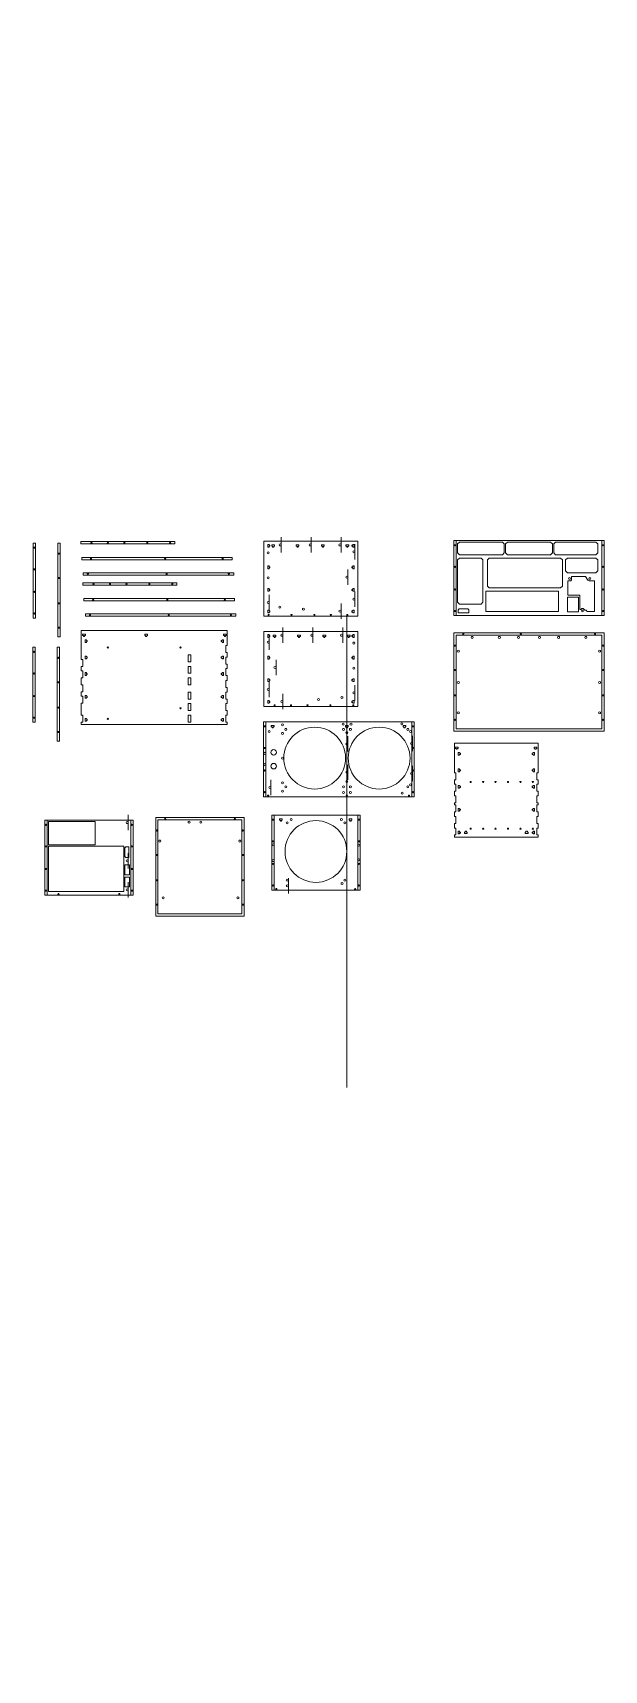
# Model space of a CAD drawing. Header units: millimetres. Extents: x -986 to 255, y -1466 to 2092.
import ezdxf

# ---------------------------------------------------------------- set-up
doc = ezdxf.new("R2010")
doc.units = ezdxf.units.MM
doc.header["$MEASUREMENT"] = 0

msp = doc.modelspace()

# ---------------------------------------------------------------- linework, layer by layer
at = {"color": 1, "lineweight": 0}
for points, knots in [([(-304.3643, 313.0703), (-304.3643, 350.1286), (-334.4059, 380.1703), (-371.4642, 380.1703), (-408.5225, 380.1703), (-438.5642, 350.1288), (-438.5643, 313.0705), (-438.5644, 276.0122), (-408.5228, 245.9704), (-371.4646, 245.9703), (-334.4063, 245.9702), (-304.3645, 276.0117), (-304.3643, 313.0699), (-304.3547, 2091.8635), (-304.3643, -1465.7281), (-304.3643, 313.0703)], [0, 0, 0, 0, 0.25, 0.25, 0.25, 0.5, 0.5, 0.5, 0.75, 0.75, 0.75, 1, 1, 1, 1.0004, 1.0004, 1.0004, 1.0004]), ([(-446.7095, 979.0363), (-446.7095, 980.2513), (-447.6945, 981.2363), (-448.9095, 981.2363), (-450.1245, 981.2363), (-451.1095, 980.2513), (-451.1095, 979.0363), (-451.1095, 977.8212), (-450.1246, 976.8363), (-448.9095, 976.8363), (-447.6945, 976.8362), (-446.7095, 977.8212), (-446.7095, 979.0362), (-446.7095, 1037.3562), (-446.7095, 920.7163), (-446.7095, 979.0363)], [0, 0, 0, 0, 0.25, 0.25, 0.25, 0.5, 0.5, 0.5, 0.75, 0.75, 0.75, 1, 1, 1, 1.0001, 1.0001, 1.0001, 1.0001]), ([(-381.9841, 979.0363), (-381.9841, 980.2513), (-382.9691, 981.2363), (-384.1841, 981.2363), (-385.3992, 981.2363), (-386.3841, 980.2513), (-386.3841, 979.0363), (-386.3841, 977.8212), (-385.3992, 976.8363), (-384.1841, 976.8363), (-382.9691, 976.8362), (-381.9841, 977.8212), (-381.9841, 979.0362), (-381.9841, 1037.3562), (-381.9841, 920.7163), (-381.9841, 979.0363)], [0, 0, 0, 0, 0.25, 0.25, 0.25, 0.5, 0.5, 0.5, 0.75, 0.75, 0.75, 1, 1, 1, 1.0001, 1.0001, 1.0001, 1.0001]), ([(-316.9841, 979.0363), (-316.9841, 980.2513), (-317.9691, 981.2363), (-319.1841, 981.2363), (-320.3992, 981.2363), (-321.3841, 980.2513), (-321.3841, 979.0363), (-321.3841, 977.8212), (-320.3992, 976.8363), (-319.1841, 976.8363), (-317.9691, 976.8362), (-316.9841, 977.8212), (-316.9841, 979.0362), (-316.9841, 1037.3562), (-316.9841, 920.7163), (-316.9841, 979.0363)], [0, 0, 0, 0, 0.25, 0.25, 0.25, 0.5, 0.5, 0.5, 0.75, 0.75, 0.75, 1, 1, 1, 1.0001, 1.0001, 1.0001, 1.0001]), ([(-286.9841, 964.0363), (-286.9841, 965.2513), (-287.9691, 966.2363), (-289.1841, 966.2363), (-290.3992, 966.2363), (-291.3841, 965.2513), (-291.3841, 964.0363), (-291.3841, 962.8212), (-290.3992, 961.8363), (-289.1841, 961.8363), (-287.9691, 961.8363), (-286.9841, 962.8212), (-286.9841, 964.0362), (-286.9841, 1022.3562), (-286.9841, 905.7163), (-286.9841, 964.0363)], [0, 0, 0, 0, 0.25, 0.25, 0.25, 0.5, 0.5, 0.5, 0.75, 0.75, 0.75, 1, 1, 1, 1.0001, 1.0001, 1.0001, 1.0001]), ([(-985.2428, 983.2184), (-985.2428, 983.2184), (-985.2428, 820.2184), (-985.2428, 820.2184), (-985.2428, 820.2184), (-980.2428, 820.2184), (-980.2428, 820.2184), (-980.2428, 820.2184), (-980.2428, 983.2184), (-980.2428, 983.2184), (-980.2428, 983.2184), (-985.2428, 983.2184), (-985.2428, 983.2184)], [0, 0, 0, 0, 0.25, 0.25, 0.25, 0.5, 0.5, 0.5, 0.75, 0.75, 0.75, 1, 1, 1, 1]), ([(-981.4928, 973.2184), (-981.4928, 973.9088), (-982.0524, 974.4684), (-982.7428, 974.4684), (-983.4332, 974.4684), (-983.9928, 973.9088), (-983.9928, 973.2184), (-983.9928, 972.528), (-983.4332, 971.9684), (-982.7428, 971.9684), (-982.0524, 971.9684), (-981.4928, 972.528), (-981.4928, 973.2184)], [0, 0, 0, 0, 0.25, 0.25, 0.25, 0.5, 0.5, 0.5, 0.75, 0.75, 0.75, 1, 1, 1, 1]), ([(-927.0113, 779.2184), (-927.0113, 779.2184), (-927.0113, 983.2184), (-927.0113, 983.2184), (-927.0113, 983.2184), (-932.0113, 983.2184), (-932.0113, 983.2184), (-932.0113, 983.2184), (-932.0113, 779.2184), (-932.0113, 779.2184), (-932.0113, 779.2184), (-927.0113, 779.2184), (-927.0113, 779.2184)], [0, 0, 0, 0, 0.25, 0.25, 0.25, 0.5, 0.5, 0.5, 0.75, 0.75, 0.75, 1, 1, 1, 1]), ([(-928.2613, 960.2184), (-928.2613, 960.9088), (-928.8209, 961.4684), (-929.5113, 961.4684), (-930.2017, 961.4684), (-930.7613, 960.9088), (-930.7613, 960.2184), (-930.7613, 959.528), (-930.2017, 958.9684), (-929.5113, 958.9684), (-928.8209, 958.9684), (-928.2613, 959.528), (-928.2613, 960.2184)], [0, 0, 0, 0, 0.25, 0.25, 0.25, 0.5, 0.5, 0.5, 0.75, 0.75, 0.75, 1, 1, 1, 1]), ([(-881.911, 986.3496), (-881.911, 986.3496), (-881.911, 981.3496), (-881.911, 981.3496), (-881.911, 981.3496), (-677.911, 981.3496), (-677.911, 981.3496), (-677.911, 981.3496), (-677.911, 986.3496), (-677.911, 986.3496), (-677.911, 986.3496), (-881.911, 986.3496), (-881.911, 986.3496)], [0, 0, 0, 0, 0.25, 0.25, 0.25, 0.5, 0.5, 0.5, 0.75, 0.75, 0.75, 1, 1, 1, 1]), ([(-857.661, 983.8496), (-857.661, 984.54), (-858.2206, 985.0996), (-858.911, 985.0996), (-859.6014, 985.0996), (-860.161, 984.54), (-860.161, 983.8496), (-860.161, 983.1592), (-859.6014, 982.5996), (-858.911, 982.5996), (-858.2206, 982.5996), (-857.661, 983.1592), (-857.661, 983.8496)], [0, 0, 0, 0, 0.25, 0.25, 0.25, 0.5, 0.5, 0.5, 0.75, 0.75, 0.75, 1, 1, 1, 1]), ([(-821.911, 983.8496), (-821.911, 984.54), (-822.4706, 985.0996), (-823.161, 985.0996), (-823.8514, 985.0996), (-824.411, 984.54), (-824.411, 983.8496), (-824.411, 983.1592), (-823.8514, 982.5996), (-823.161, 982.5996), (-822.4706, 982.5996), (-821.911, 983.1592), (-821.911, 983.8496)], [0, 0, 0, 0, 0.25, 0.25, 0.25, 0.5, 0.5, 0.5, 0.75, 0.75, 0.75, 1, 1, 1, 1]), ([(-786.161, 983.8496), (-786.161, 984.54), (-786.7206, 985.0996), (-787.411, 985.0996), (-788.1014, 985.0996), (-788.661, 984.54), (-788.661, 983.8496), (-788.661, 983.1592), (-788.1014, 982.5996), (-787.411, 982.5996), (-786.7206, 982.5996), (-786.161, 983.1592), (-786.161, 983.8496)], [0, 0, 0, 0, 0.25, 0.25, 0.25, 0.5, 0.5, 0.5, 0.75, 0.75, 0.75, 1, 1, 1, 1]), ([(-736.411, 983.8496), (-736.411, 984.54), (-736.9706, 985.0996), (-737.661, 985.0996), (-738.3514, 985.0996), (-738.911, 984.54), (-738.911, 983.8496), (-738.911, 983.1592), (-738.3514, 982.5996), (-737.661, 982.5996), (-736.9706, 982.5996), (-736.411, 983.1592), (-736.411, 983.8496)], [0, 0, 0, 0, 0.25, 0.25, 0.25, 0.5, 0.5, 0.5, 0.75, 0.75, 0.75, 1, 1, 1, 1]), ([(-686.661, 983.8496), (-686.661, 984.54), (-687.2206, 985.0996), (-687.911, 985.0996), (-688.6014, 985.0996), (-689.161, 984.54), (-689.161, 983.8496), (-689.161, 983.1592), (-688.6014, 982.5996), (-687.911, 982.5996), (-687.2206, 982.5996), (-686.661, 983.1592), (-686.661, 983.8496)], [0, 0, 0, 0, 0.25, 0.25, 0.25, 0.5, 0.5, 0.5, 0.75, 0.75, 0.75, 1, 1, 1, 1]), ([(-280.2403, 824.3934), (-280.2403, 824.3934), (-280.2403, 987.3934), (-280.2403, 987.3934), (-280.2403, 987.3934), (-484.2403, 987.3934), (-484.2403, 987.3934), (-484.2403, 987.3934), (-484.2403, 824.3934), (-484.2403, 824.3934), (-484.2403, 824.3934), (-280.2403, 824.3934), (-280.2403, 824.3934)], [0, 0, 0, 0, 0.25, 0.25, 0.25, 0.5, 0.5, 0.5, 0.75, 0.75, 0.75, 1, 1, 1, 1]), ([(-472.9841, 962.1754), (-472.9841, 963.3904), (-473.9691, 964.3754), (-475.1841, 964.3754), (-476.3992, 964.3754), (-477.3841, 963.3904), (-477.3841, 962.1754), (-477.3841, 960.9604), (-476.3992, 959.9754), (-475.1841, 959.9754), (-473.9691, 959.9754), (-472.9841, 960.9603), (-472.9841, 962.1754)], [0, 0, 0, 0, 0.25, 0.25, 0.25, 0.5, 0.5, 0.5, 0.75, 0.75, 0.75, 1, 1, 1, 1]), ([(-476.2403, 974.3934), (-476.2403, 974.3934), (-476.2403, 980.3934), (-476.2403, 980.3934), (-476.2403, 980.3934), (-473.2403, 980.3934), (-473.2403, 980.3934), (-473.2403, 980.3934), (-473.2403, 978.6434), (-473.2403, 978.6434), (-473.2403, 978.6434), (-471.2403, 978.6434), (-471.2403, 978.6434), (-471.2403, 978.6434), (-471.2403, 976.1434), (-471.2403, 976.1434), (-471.2403, 976.1434), (-473.2403, 976.1434), (-473.2403, 976.1434), (-473.2403, 976.1434), (-473.2403, 974.3934), (-473.2403, 974.3934), (-473.2403, 974.3934), (-476.2403, 974.3934), (-476.2403, 974.3934)], [0, 0, 0, 0, 0.125, 0.125, 0.125, 0.25, 0.25, 0.25, 0.375, 0.375, 0.375, 0.5, 0.5, 0.5, 0.625, 0.625, 0.625, 0.75, 0.75, 0.75, 0.875, 0.875, 0.875, 1, 1, 1, 1]), ([(-465.4903, 976.3934), (-465.4903, 976.3934), (-467.2403, 976.3934), (-467.2403, 976.3934), (-467.2403, 976.3934), (-467.2403, 979.3934), (-467.2403, 979.3934), (-467.2403, 979.3934), (-461.2403, 979.3934), (-461.2403, 979.3934), (-461.2403, 979.3934), (-461.2403, 976.3934), (-461.2403, 976.3934), (-461.2403, 976.3934), (-462.9903, 976.3934), (-462.9903, 976.3934), (-462.9903, 976.3934), (-462.9903, 974.3934), (-462.9903, 974.3934), (-462.9903, 974.3934), (-465.4903, 974.3934), (-465.4903, 974.3934), (-465.4903, 974.3934), (-465.4903, 976.3934), (-465.4903, 976.3934)], [0, 0, 0, 0, 0.125, 0.125, 0.125, 0.25, 0.25, 0.25, 0.375, 0.375, 0.375, 0.5, 0.5, 0.5, 0.625, 0.625, 0.625, 0.75, 0.75, 0.75, 0.875, 0.875, 0.875, 1, 1, 1, 1]), ([(-412.4903, 976.3934), (-412.4903, 976.3934), (-414.2403, 976.3934), (-414.2403, 976.3934), (-414.2403, 976.3934), (-414.2403, 979.3934), (-414.2403, 979.3934), (-414.2403, 979.3934), (-408.2403, 979.3934), (-408.2403, 979.3934), (-408.2403, 979.3934), (-408.2403, 976.3934), (-408.2403, 976.3934), (-408.2403, 976.3934), (-409.9903, 976.3934), (-409.9903, 976.3934), (-409.9903, 976.3934), (-409.9903, 974.3934), (-409.9903, 974.3934), (-409.9903, 974.3934), (-412.4903, 974.3934), (-412.4903, 974.3934), (-412.4903, 974.3934), (-412.4903, 976.3934), (-412.4903, 976.3934)], [0, 0, 0, 0, 0.125, 0.125, 0.125, 0.25, 0.25, 0.25, 0.375, 0.375, 0.375, 0.5, 0.5, 0.5, 0.625, 0.625, 0.625, 0.75, 0.75, 0.75, 0.875, 0.875, 0.875, 1, 1, 1, 1]), ([(-357.4903, 976.3934), (-357.4903, 976.3934), (-359.2403, 976.3934), (-359.2403, 976.3934), (-359.2403, 976.3934), (-359.2403, 979.3934), (-359.2403, 979.3934), (-359.2403, 979.3934), (-353.2403, 979.3934), (-353.2403, 979.3934), (-353.2403, 979.3934), (-353.2403, 976.3934), (-353.2403, 976.3934), (-353.2403, 976.3934), (-354.9903, 976.3934), (-354.9903, 976.3934), (-354.9903, 976.3934), (-354.9903, 974.3934), (-354.9903, 974.3934), (-354.9903, 974.3934), (-357.4903, 974.3934), (-357.4903, 974.3934), (-357.4903, 974.3934), (-357.4903, 976.3934), (-357.4903, 976.3934)], [0, 0, 0, 0, 0.125, 0.125, 0.125, 0.25, 0.25, 0.25, 0.375, 0.375, 0.375, 0.5, 0.5, 0.5, 0.625, 0.625, 0.625, 0.75, 0.75, 0.75, 0.875, 0.875, 0.875, 1, 1, 1, 1]), ([(-301.9841, 909.0363), (-301.9841, 910.2513), (-302.9691, 911.2363), (-304.1841, 911.2363), (-305.3992, 911.2363), (-306.3841, 910.2513), (-306.3841, 909.0363), (-306.3841, 907.8212), (-305.3992, 906.8363), (-304.1841, 906.8363), (-302.9691, 906.8362), (-301.9841, 907.8212), (-301.9841, 909.0362), (-301.9841, 967.3562), (-301.9841, 850.7163), (-301.9841, 909.0363)], [0, 0, 0, 0, 0.25, 0.25, 0.25, 0.5, 0.5, 0.5, 0.75, 0.75, 0.75, 1, 1, 1, 1.0001, 1.0001, 1.0001, 1.0001]), ([(-304.4903, 976.3934), (-304.4903, 976.3934), (-306.2403, 976.3934), (-306.2403, 976.3934), (-306.2403, 976.3934), (-306.2403, 979.3934), (-306.2403, 979.3934), (-306.2403, 979.3934), (-300.2403, 979.3934), (-300.2403, 979.3934), (-300.2403, 979.3934), (-300.2403, 976.3934), (-300.2403, 976.3934), (-300.2403, 976.3934), (-301.9903, 976.3934), (-301.9903, 976.3934), (-301.9903, 976.3934), (-301.9903, 974.3934), (-301.9903, 974.3934), (-301.9903, 974.3934), (-304.4903, 974.3934), (-304.4903, 974.3934), (-304.4903, 974.3934), (-304.4903, 976.3934), (-304.4903, 976.3934)], [0, 0, 0, 0, 0.125, 0.125, 0.125, 0.25, 0.25, 0.25, 0.375, 0.375, 0.375, 0.5, 0.5, 0.5, 0.625, 0.625, 0.625, 0.75, 0.75, 0.75, 0.875, 0.875, 0.875, 1, 1, 1, 1]), ([(-291.2403, 978.6434), (-291.2403, 978.6434), (-291.2403, 980.3934), (-291.2403, 980.3934), (-291.2403, 980.3934), (-288.2403, 980.3934), (-288.2403, 980.3934), (-288.2403, 980.3934), (-288.2403, 974.3934), (-288.2403, 974.3934), (-288.2403, 974.3934), (-291.2403, 974.3934), (-291.2403, 974.3934), (-291.2403, 974.3934), (-291.2403, 976.1434), (-291.2403, 976.1434), (-291.2403, 976.1434), (-293.2403, 976.1434), (-293.2403, 976.1434), (-293.2403, 976.1434), (-293.2403, 978.6434), (-293.2403, 978.6434), (-293.2403, 978.6434), (-291.2403, 978.6434), (-291.2403, 978.6434)], [0, 0, 0, 0, 0.125, 0.125, 0.125, 0.25, 0.25, 0.25, 0.375, 0.375, 0.375, 0.5, 0.5, 0.5, 0.625, 0.625, 0.625, 0.75, 0.75, 0.75, 0.875, 0.875, 0.875, 1, 1, 1, 1]), ([(-72.2511, 825.4334), (-72.2511, 825.4334), (254.5489, 825.4334), (254.5489, 825.4334), (254.5489, 825.4334), (254.5489, 988.4334), (254.5489, 988.4334), (254.5489, 988.4334), (-72.2511, 988.4334), (-72.2511, 988.4334), (-72.2511, 988.4334), (-72.2511, 825.4334), (-72.2511, 825.4334)], [0, 0, 0, 0, 0.25, 0.25, 0.25, 0.5, 0.5, 0.5, 0.75, 0.75, 0.75, 1, 1, 1, 1]), ([(-68.5011, 978.4334), (-68.5011, 979.1238), (-69.0608, 979.6834), (-69.7511, 979.6834), (-70.4415, 979.6834), (-71.0011, 979.1238), (-71.0011, 978.4334), (-71.0011, 977.743), (-70.4415, 977.1834), (-69.7511, 977.1834), (-69.0608, 977.1834), (-68.5011, 977.743), (-68.5011, 978.4334)], [0, 0, 0, 0, 0.25, 0.25, 0.25, 0.5, 0.5, 0.5, 0.75, 0.75, 0.75, 1, 1, 1, 1]), ([(-63.7519, 981.4334), (-63.7519, 981.4334), (-59.7519, 985.4334), (-59.7519, 985.4334), (-59.7519, 985.4334), (33.3195, 985.4334), (33.3195, 985.4334), (33.3195, 985.4334), (37.3195, 981.4334), (37.3195, 981.4334), (37.3195, 981.4334), (37.3195, 961.8086), (37.3195, 961.8086), (37.3195, 961.8086), (33.3195, 957.8086), (33.3195, 957.8086), (33.3195, 957.8086), (-59.7519, 957.8086), (-59.7519, 957.8086), (-59.7519, 957.8086), (-63.7519, 961.8086), (-63.7519, 961.8086), (-63.7519, 961.8086), (-63.7519, 981.4334), (-63.7519, 981.4334)], [0, 0, 0, 0, 0.125, 0.125, 0.125, 0.25, 0.25, 0.25, 0.375, 0.375, 0.375, 0.5, 0.5, 0.5, 0.625, 0.625, 0.625, 0.75, 0.75, 0.75, 0.875, 0.875, 0.875, 1, 1, 1, 1]), ([(44.3712, 985.4334), (44.3712, 985.4334), (137.8815, 985.4334), (137.8815, 985.4334), (137.8815, 985.4334), (141.8815, 981.4334), (141.8815, 981.4334), (141.8815, 981.4334), (141.8815, 961.8086), (141.8815, 961.8086), (141.8815, 961.8086), (137.8815, 957.8086), (137.8815, 957.8086), (137.8815, 957.8086), (44.3712, 957.8086), (44.3712, 957.8086), (44.3712, 957.8086), (40.3712, 961.8086), (40.3712, 961.8086), (40.3712, 961.8086), (40.3712, 981.4334), (40.3712, 981.4334), (40.3712, 981.4334), (44.3712, 985.4334), (44.3712, 985.4334)], [0, 0, 0, 0, 0.125, 0.125, 0.125, 0.25, 0.25, 0.25, 0.375, 0.375, 0.375, 0.5, 0.5, 0.5, 0.625, 0.625, 0.625, 0.75, 0.75, 0.75, 0.875, 0.875, 0.875, 1, 1, 1, 1]), ([(148.868, 985.4334), (148.868, 985.4334), (236.6308, 985.4334), (236.6308, 985.4334), (236.6308, 985.4334), (240.6308, 981.4334), (240.6308, 981.4334), (240.6308, 981.4334), (240.6308, 961.8086), (240.6308, 961.8086), (240.6308, 961.8086), (236.6308, 957.8086), (236.6308, 957.8086), (236.6308, 957.8086), (148.868, 957.8086), (148.868, 957.8086), (148.868, 957.8086), (144.868, 961.8086), (144.868, 961.8086), (144.868, 961.8086), (144.868, 981.4334), (144.868, 981.4334), (144.868, 981.4334), (148.868, 985.4334), (148.868, 985.4334)], [0, 0, 0, 0, 0.125, 0.125, 0.125, 0.25, 0.25, 0.25, 0.375, 0.375, 0.375, 0.5, 0.5, 0.5, 0.625, 0.625, 0.625, 0.75, 0.75, 0.75, 0.875, 0.875, 0.875, 1, 1, 1, 1]), ([(253.2989, 978.4334), (253.2989, 979.1238), (252.7393, 979.6834), (252.0489, 979.6834), (251.3586, 979.6834), (250.7989, 979.1238), (250.7989, 978.4334), (250.7989, 977.743), (251.3586, 977.1834), (252.0489, 977.1834), (252.7393, 977.1834), (253.2989, 977.743), (253.2989, 978.4334)], [0, 0, 0, 0, 0.25, 0.25, 0.25, 0.5, 0.5, 0.5, 0.75, 0.75, 0.75, 1, 1, 1, 1]), ([(-981.4928, 926.2184), (-981.4928, 926.9088), (-982.0524, 927.4684), (-982.7428, 927.4684), (-983.4332, 927.4684), (-983.9928, 926.9088), (-983.9928, 926.2184), (-983.9928, 925.528), (-983.4332, 924.9684), (-982.7428, 924.9684), (-982.0524, 924.9684), (-981.4928, 925.528), (-981.4928, 926.2184)], [0, 0, 0, 0, 0.25, 0.25, 0.25, 0.5, 0.5, 0.5, 0.75, 0.75, 0.75, 1, 1, 1, 1]), ([(-553.0235, 951.9057), (-553.0235, 951.9057), (-879.8235, 951.9057), (-879.8235, 951.9057), (-879.8235, 951.9057), (-879.8235, 946.9057), (-879.8235, 946.9057), (-879.8235, 946.9057), (-553.0235, 946.9057), (-553.0235, 946.9057), (-553.0235, 946.9057), (-553.0235, 951.9057), (-553.0235, 951.9057)], [0, 0, 0, 0, 0.25, 0.25, 0.25, 0.5, 0.5, 0.5, 0.75, 0.75, 0.75, 1, 1, 1, 1]), ([(-858.5735, 949.4057), (-858.5735, 950.0961), (-859.1332, 950.6557), (-859.8235, 950.6557), (-860.5139, 950.6557), (-861.0735, 950.0961), (-861.0735, 949.4057), (-861.0735, 948.7153), (-860.5139, 948.1557), (-859.8235, 948.1557), (-859.1332, 948.1557), (-858.5735, 948.7153), (-858.5735, 949.4057)], [0, 0, 0, 0, 0.25, 0.25, 0.25, 0.5, 0.5, 0.5, 0.75, 0.75, 0.75, 1, 1, 1, 1]), ([(-697.5505, 949.4057), (-697.5505, 950.0961), (-698.1101, 950.6557), (-698.8005, 950.6557), (-699.4908, 950.6557), (-700.0505, 950.0961), (-700.0505, 949.4057), (-700.0505, 948.7153), (-699.4908, 948.1557), (-698.8005, 948.1557), (-698.1101, 948.1557), (-697.5505, 948.7153), (-697.5505, 949.4057)], [0, 0, 0, 0, 0.25, 0.25, 0.25, 0.5, 0.5, 0.5, 0.75, 0.75, 0.75, 1, 1, 1, 1]), ([(-572.5505, 949.4057), (-572.5505, 950.0961), (-573.1101, 950.6557), (-573.8005, 950.6557), (-574.4908, 950.6557), (-575.0505, 950.0961), (-575.0505, 949.4057), (-575.0505, 948.7153), (-574.4908, 948.1557), (-573.8005, 948.1557), (-573.1101, 948.1557), (-572.5505, 948.7153), (-572.5505, 949.4057)], [0, 0, 0, 0, 0.25, 0.25, 0.25, 0.5, 0.5, 0.5, 0.75, 0.75, 0.75, 1, 1, 1, 1]), ([(-473.2403, 933.3934), (-473.2403, 933.3934), (-473.2403, 931.6434), (-473.2403, 931.6434), (-473.2403, 931.6434), (-471.2403, 931.6434), (-471.2403, 931.6434), (-471.2403, 931.6434), (-471.2403, 929.1434), (-471.2403, 929.1434), (-471.2403, 929.1434), (-473.2403, 929.1434), (-473.2403, 929.1434), (-473.2403, 929.1434), (-473.2403, 927.3934), (-473.2403, 927.3934), (-473.2403, 927.3934), (-476.2403, 927.3934), (-476.2403, 927.3934), (-476.2403, 927.3934), (-476.2403, 933.3934), (-476.2403, 933.3934), (-476.2403, 933.3934), (-473.2403, 933.3934), (-473.2403, 933.3934)], [0, 0, 0, 0, 0.125, 0.125, 0.125, 0.25, 0.25, 0.25, 0.375, 0.375, 0.375, 0.5, 0.5, 0.5, 0.625, 0.625, 0.625, 0.75, 0.75, 0.75, 0.875, 0.875, 0.875, 1, 1, 1, 1]), ([(-288.2403, 933.3934), (-288.2403, 933.3934), (-288.2403, 927.3934), (-288.2403, 927.3934), (-288.2403, 927.3934), (-291.2403, 927.3934), (-291.2403, 927.3934), (-291.2403, 927.3934), (-291.2403, 929.1434), (-291.2403, 929.1434), (-291.2403, 929.1434), (-293.2403, 929.1434), (-293.2403, 929.1434), (-293.2403, 929.1434), (-293.2403, 931.6434), (-293.2403, 931.6434), (-293.2403, 931.6434), (-291.2403, 931.6434), (-291.2403, 931.6434), (-291.2403, 931.6434), (-291.2403, 933.3934), (-291.2403, 933.3934), (-291.2403, 933.3934), (-288.2403, 933.3934), (-288.2403, 933.3934)], [0, 0, 0, 0, 0.125, 0.125, 0.125, 0.25, 0.25, 0.25, 0.375, 0.375, 0.375, 0.5, 0.5, 0.5, 0.625, 0.625, 0.625, 0.75, 0.75, 0.75, 0.875, 0.875, 0.875, 1, 1, 1, 1]), ([(-68.5011, 931.4334), (-68.5011, 932.1238), (-69.0608, 932.6834), (-69.7511, 932.6834), (-70.4415, 932.6834), (-71.0011, 932.1238), (-71.0011, 931.4334), (-71.0011, 930.743), (-70.4415, 930.1834), (-69.7511, 930.1834), (-69.0608, 930.1834), (-68.5011, 930.743), (-68.5011, 931.4334)], [0, 0, 0, 0, 0.25, 0.25, 0.25, 0.5, 0.5, 0.5, 0.75, 0.75, 0.75, 1, 1, 1, 1]), ([(-12.7519, 850.6344), (-12.7519, 850.6344), (-59.7519, 850.6344), (-59.7519, 850.6344), (-59.7519, 850.6344), (-63.7519, 854.6344), (-63.7519, 854.6344), (-63.7519, 854.6344), (-63.7519, 946.6344), (-63.7519, 946.6344), (-63.7519, 946.6344), (-59.7519, 950.6344), (-59.7519, 950.6344), (-59.7519, 950.6344), (-12.7519, 950.6344), (-12.7519, 950.6344), (-12.7519, 950.6344), (-8.7519, 946.6344), (-8.7519, 946.6344), (-8.7519, 946.6344), (-8.7519, 854.6344), (-8.7519, 854.6344), (-8.7519, 854.6344), (-12.7519, 850.6344), (-12.7519, 850.6344)], [0, 0, 0, 0, 0.125, 0.125, 0.125, 0.25, 0.25, 0.25, 0.375, 0.375, 0.375, 0.5, 0.5, 0.5, 0.625, 0.625, 0.625, 0.75, 0.75, 0.75, 0.875, 0.875, 0.875, 1, 1, 1, 1]), ([(159.6664, 885.6344), (159.6664, 885.6344), (4.7481, 885.6344), (4.7481, 885.6344), (4.7481, 885.6344), (0.7481, 889.6344), (0.7481, 889.6344), (0.7481, 889.6344), (0.7481, 946.6344), (0.7481, 946.6344), (0.7481, 946.6344), (4.7481, 950.6344), (4.7481, 950.6344), (4.7481, 950.6344), (159.6664, 950.6344), (159.6664, 950.6344), (159.6664, 950.6344), (163.6664, 946.6344), (163.6664, 946.6344), (163.6664, 946.6344), (163.6664, 889.6344), (163.6664, 889.6344), (163.6664, 889.6344), (159.6664, 885.6344), (159.6664, 885.6344)], [0, 0, 0, 0, 0.125, 0.125, 0.125, 0.25, 0.25, 0.25, 0.375, 0.375, 0.375, 0.5, 0.5, 0.5, 0.625, 0.625, 0.625, 0.75, 0.75, 0.75, 0.875, 0.875, 0.875, 1, 1, 1, 1]), ([(236.6308, 950.6344), (236.6308, 950.6344), (240.6308, 946.6344), (240.6308, 946.6344), (240.6308, 946.6344), (240.6308, 922.8086), (240.6308, 922.8086), (240.6308, 922.8086), (236.6308, 918.8086), (236.6308, 918.8086), (236.6308, 918.8086), (174.6308, 918.8086), (174.6308, 918.8086), (174.6308, 918.8086), (170.6308, 922.8086), (170.6308, 922.8086), (170.6308, 922.8086), (170.6308, 946.6344), (170.6308, 946.6344), (170.6308, 946.6344), (174.6308, 950.6344), (174.6308, 950.6344), (174.6308, 950.6344), (236.6308, 950.6344), (236.6308, 950.6344)], [0, 0, 0, 0, 0.125, 0.125, 0.125, 0.25, 0.25, 0.25, 0.375, 0.375, 0.375, 0.5, 0.5, 0.5, 0.625, 0.625, 0.625, 0.75, 0.75, 0.75, 0.875, 0.875, 0.875, 1, 1, 1, 1]), ([(253.2989, 931.4334), (253.2989, 932.1238), (252.7393, 932.6834), (252.0489, 932.6834), (251.3586, 932.6834), (250.7989, 932.1238), (250.7989, 931.4334), (250.7989, 930.743), (251.3586, 930.1834), (252.0489, 930.1834), (252.7393, 930.1834), (253.2989, 930.743), (253.2989, 931.4334)], [0, 0, 0, 0, 0.25, 0.25, 0.25, 0.5, 0.5, 0.5, 0.75, 0.75, 0.75, 1, 1, 1, 1]), ([(-928.2613, 907.2184), (-928.2613, 907.9088), (-928.8209, 908.4684), (-929.5113, 908.4684), (-930.2017, 908.4684), (-930.7613, 907.9088), (-930.7613, 907.2184), (-930.7613, 906.528), (-930.2017, 905.9684), (-929.5113, 905.9684), (-928.8209, 905.9684), (-928.2613, 906.528), (-928.2613, 907.2184)], [0, 0, 0, 0, 0.25, 0.25, 0.25, 0.5, 0.5, 0.5, 0.75, 0.75, 0.75, 1, 1, 1, 1]), ([(-877.2664, 896.9992), (-877.2664, 896.9992), (-877.2664, 891.9992), (-877.2664, 891.9992), (-877.2664, 891.9992), (-673.2664, 891.9992), (-673.2664, 891.9992), (-673.2664, 891.9992), (-673.2664, 896.9992), (-673.2664, 896.9992), (-673.2664, 896.9992), (-877.2664, 896.9992), (-877.2664, 896.9992)], [0, 0, 0, 0, 0.25, 0.25, 0.25, 0.5, 0.5, 0.5, 0.75, 0.75, 0.75, 1, 1, 1, 1]), ([(-876.6923, 918.5056), (-876.6923, 918.5056), (-876.6923, 913.5056), (-876.6923, 913.5056), (-876.6923, 913.5056), (-549.8923, 913.5056), (-549.8923, 913.5056), (-549.8923, 913.5056), (-549.8923, 918.5056), (-549.8923, 918.5056), (-549.8923, 918.5056), (-876.6923, 918.5056), (-876.6923, 918.5056)], [0, 0, 0, 0, 0.25, 0.25, 0.25, 0.5, 0.5, 0.5, 0.75, 0.75, 0.75, 1, 1, 1, 1]), ([(-865.4423, 916.0056), (-865.4423, 916.696), (-866.002, 917.2556), (-866.6923, 917.2556), (-867.3827, 917.2556), (-867.9423, 916.696), (-867.9423, 916.0056), (-867.9423, 915.3152), (-867.3827, 914.7556), (-866.6923, 914.7556), (-866.002, 914.7556), (-865.4423, 915.3152), (-865.4423, 916.0056)], [0, 0, 0, 0, 0.25, 0.25, 0.25, 0.5, 0.5, 0.5, 0.75, 0.75, 0.75, 1, 1, 1, 1]), ([(-853.0164, 894.4992), (-853.0164, 895.1896), (-853.576, 895.7492), (-854.2664, 895.7492), (-854.9568, 895.7492), (-855.5164, 895.1896), (-855.5164, 894.4992), (-855.5164, 893.8088), (-854.9568, 893.2492), (-854.2664, 893.2492), (-853.576, 893.2492), (-853.0164, 893.8088), (-853.0164, 894.4992)], [0, 0, 0, 0, 0.25, 0.25, 0.25, 0.5, 0.5, 0.5, 0.75, 0.75, 0.75, 1, 1, 1, 1]), ([(-817.2664, 894.4992), (-817.2664, 895.1896), (-817.826, 895.7492), (-818.5164, 895.7492), (-819.2068, 895.7492), (-819.7664, 895.1896), (-819.7664, 894.4992), (-819.7664, 893.8088), (-819.2068, 893.2492), (-818.5164, 893.2492), (-817.826, 893.2492), (-817.2664, 893.8088), (-817.2664, 894.4992)], [0, 0, 0, 0, 0.25, 0.25, 0.25, 0.5, 0.5, 0.5, 0.75, 0.75, 0.75, 1, 1, 1, 1]), ([(-781.5164, 894.4992), (-781.5164, 895.1896), (-782.076, 895.7492), (-782.7664, 895.7492), (-783.4568, 895.7492), (-784.0164, 895.1896), (-784.0164, 894.4992), (-784.0164, 893.8088), (-783.4568, 893.2492), (-782.7664, 893.2492), (-782.076, 893.2492), (-781.5164, 893.8088), (-781.5164, 894.4992)], [0, 0, 0, 0, 0.25, 0.25, 0.25, 0.5, 0.5, 0.5, 0.75, 0.75, 0.75, 1, 1, 1, 1]), ([(-731.7664, 894.4992), (-731.7664, 895.1896), (-732.326, 895.7492), (-733.0164, 895.7492), (-733.7068, 895.7492), (-734.2664, 895.1896), (-734.2664, 894.4992), (-734.2664, 893.8088), (-733.7068, 893.2492), (-733.0164, 893.2492), (-732.326, 893.2492), (-731.7664, 893.8088), (-731.7664, 894.4992)], [0, 0, 0, 0, 0.25, 0.25, 0.25, 0.5, 0.5, 0.5, 0.75, 0.75, 0.75, 1, 1, 1, 1]), ([(-694.4193, 916.0056), (-694.4193, 916.696), (-694.9789, 917.2556), (-695.6693, 917.2556), (-696.3596, 917.2556), (-696.9193, 916.696), (-696.9193, 916.0056), (-696.9193, 915.3152), (-696.3596, 914.7556), (-695.6693, 914.7556), (-694.9789, 914.7556), (-694.4193, 915.3152), (-694.4193, 916.0056)], [0, 0, 0, 0, 0.25, 0.25, 0.25, 0.5, 0.5, 0.5, 0.75, 0.75, 0.75, 1, 1, 1, 1]), ([(-682.0164, 894.4992), (-682.0164, 895.1896), (-682.576, 895.7492), (-683.2664, 895.7492), (-683.9568, 895.7492), (-684.5164, 895.1896), (-684.5164, 894.4992), (-684.5164, 893.8088), (-683.9568, 893.2492), (-683.2664, 893.2492), (-682.576, 893.2492), (-682.0164, 893.8088), (-682.0164, 894.4992)], [0, 0, 0, 0, 0.25, 0.25, 0.25, 0.5, 0.5, 0.5, 0.75, 0.75, 0.75, 1, 1, 1, 1]), ([(-559.4193, 916.0056), (-559.4193, 916.696), (-559.9789, 917.2556), (-560.6693, 917.2556), (-561.3596, 917.2556), (-561.9193, 916.696), (-561.9193, 916.0056), (-561.9193, 915.3152), (-561.3596, 914.7556), (-560.6693, 914.7556), (-559.9789, 914.7556), (-559.4193, 915.3152), (-559.4193, 916.0056)], [0, 0, 0, 0, 0.25, 0.25, 0.25, 0.5, 0.5, 0.5, 0.75, 0.75, 0.75, 1, 1, 1, 1]), ([(-472.9841, 854.0363), (-472.9841, 855.2513), (-473.9691, 856.2363), (-475.1841, 856.2363), (-476.3992, 856.2363), (-477.3841, 855.2513), (-477.3841, 854.0363), (-477.3841, 852.8212), (-476.3992, 851.8363), (-475.1841, 851.8363), (-473.9691, 851.8362), (-472.9841, 852.8212), (-472.9841, 854.0362), (-472.9841, 912.3562), (-472.9841, 795.7163), (-472.9841, 854.0363)], [0, 0, 0, 0, 0.25, 0.25, 0.25, 0.5, 0.5, 0.5, 0.75, 0.75, 0.75, 1, 1, 1, 1.0001, 1.0001, 1.0001, 1.0001]), ([(-472.9841, 907.3934), (-472.9841, 908.6084), (-473.9691, 909.5934), (-475.1841, 909.5934), (-476.3992, 909.5934), (-477.3841, 908.6084), (-477.3841, 907.3934), (-477.3841, 906.1784), (-476.3992, 905.1934), (-475.1841, 905.1934), (-473.9691, 905.1934), (-472.9841, 906.1784), (-472.9841, 907.3934)], [0, 0, 0, 0, 0.25, 0.25, 0.25, 0.5, 0.5, 0.5, 0.75, 0.75, 0.75, 1, 1, 1, 1]), ([(-316.9841, 835.0363), (-316.9841, 836.2513), (-317.9691, 837.2363), (-319.1841, 837.2363), (-320.3992, 837.2363), (-321.3841, 836.2513), (-321.3841, 835.0363), (-321.3841, 833.8212), (-320.3992, 832.8363), (-319.1841, 832.8363), (-317.9691, 832.8362), (-316.9841, 833.8212), (-316.9841, 835.0362), (-316.9841, 893.3562), (-316.9841, 776.7163), (-316.9841, 835.0363)], [0, 0, 0, 0, 0.25, 0.25, 0.25, 0.5, 0.5, 0.5, 0.75, 0.75, 0.75, 1, 1, 1, 1.0001, 1.0001, 1.0001, 1.0001]), ([(-286.9841, 861.0363), (-286.9841, 862.2513), (-287.9691, 863.2363), (-289.1841, 863.2363), (-290.3992, 863.2363), (-291.3841, 862.2513), (-291.3841, 861.0363), (-291.3841, 859.8212), (-290.3992, 858.8363), (-289.1841, 858.8363), (-287.9691, 858.8363), (-286.9841, 859.8212), (-286.9841, 861.0362), (-286.9841, 919.3562), (-286.9841, 802.7163), (-286.9841, 861.0363)], [0, 0, 0, 0, 0.25, 0.25, 0.25, 0.5, 0.5, 0.5, 0.75, 0.75, 0.75, 1, 1, 1, 1.0001, 1.0001, 1.0001, 1.0001]), ([(217.8521, 834.8159), (217.8521, 834.8159), (215.6308, 837.0372), (215.6308, 837.0372), (215.6308, 837.0372), (212.4023, 837.0372), (212.4023, 837.0372), (212.4023, 837.0372), (208.6308, 840.8087), (208.6308, 840.8087), (208.6308, 840.8087), (205.9257, 840.8087), (205.9257, 840.8087), (205.9257, 840.8087), (203.6308, 838.5137), (203.6308, 838.5137), (203.6308, 838.5137), (201.7231, 838.5137), (201.7231, 838.5137), (201.7231, 838.5137), (201.7231, 869.8086), (201.7231, 869.8086), (201.7231, 869.8086), (175.6308, 869.8086), (175.6308, 869.8086), (175.6308, 869.8086), (175.6308, 901.0075), (175.6308, 901.0075), (175.6308, 901.0075), (181.7935, 901.0075), (181.7935, 901.0075), (181.7935, 901.0075), (183.6308, 903.0529), (183.6308, 903.0529), (183.6308, 903.0529), (183.6308, 910.6134), (183.6308, 910.6134), (183.6308, 910.6134), (214.2196, 910.6134), (214.2196, 910.6134), (214.2196, 910.6134), (218.6308, 902.8086), (218.6308, 902.8086), (218.6308, 902.8086), (220.6308, 902.8086), (220.6308, 902.8086), (220.6308, 902.8086), (222.6308, 900.8086), (222.6308, 900.8086), (222.6308, 900.8086), (233.6308, 900.8086), (233.6308, 900.8086), (233.6308, 900.8086), (233.6308, 834.8159), (233.6308, 834.8159), (233.6308, 834.8159), (217.8521, 834.8159), (217.8521, 834.8159)], [0, 0, 0, 0, 0.052631579, 0.052631579, 0.052631579, 0.105263158, 0.105263158, 0.105263158, 0.157894737, 0.157894737, 0.157894737, 0.210526316, 0.210526316, 0.210526316, 0.263157895, 0.263157895, 0.263157895, 0.315789474, 0.315789474, 0.315789474, 0.368421053, 0.368421053, 0.368421053, 0.421052632, 0.421052632, 0.421052632, 0.473684211, 0.473684211, 0.473684211, 0.526315789, 0.526315789, 0.526315789, 0.578947368, 0.578947368, 0.578947368, 0.631578947, 0.631578947, 0.631578947, 0.684210526, 0.684210526, 0.684210526, 0.736842105, 0.736842105, 0.736842105, 0.789473684, 0.789473684, 0.789473684, 0.842105263, 0.842105263, 0.842105263, 0.894736842, 0.894736842, 0.894736842, 0.947368421, 0.947368421, 0.947368421, 1, 1, 1, 1]), ([(181.1388, 906.5067), (181.1388, 907.6112), (180.2433, 908.5067), (179.1388, 908.5067), (178.0342, 908.5067), (177.1388, 907.6112), (177.1388, 906.5067), (177.1388, 905.4021), (178.0342, 904.5067), (179.1388, 904.5067), (180.2433, 904.5067), (181.1388, 905.4021), (181.1388, 906.5067)], [0, 0, 0, 0, 0.25, 0.25, 0.25, 0.5, 0.5, 0.5, 0.75, 0.75, 0.75, 1, 1, 1, 1]), ([(225.1388, 906.5067), (225.1388, 907.6112), (224.2433, 908.5067), (223.1388, 908.5067), (222.0342, 908.5067), (221.1388, 907.6112), (221.1388, 906.5067), (221.1388, 905.4021), (222.0342, 904.5067), (223.1388, 904.5067), (224.2433, 904.5067), (225.1388, 905.4021), (225.1388, 906.5067)], [0, 0, 0, 0, 0.25, 0.25, 0.25, 0.5, 0.5, 0.5, 0.75, 0.75, 0.75, 1, 1, 1, 1]), ([(-981.4928, 877.2184), (-981.4928, 877.9088), (-982.0524, 878.4684), (-982.7428, 878.4684), (-983.4332, 878.4684), (-983.9928, 877.9088), (-983.9928, 877.2184), (-983.9928, 876.528), (-983.4332, 875.9684), (-982.7428, 875.9684), (-982.0524, 875.9684), (-981.4928, 876.528), (-981.4928, 877.2184)], [0, 0, 0, 0, 0.25, 0.25, 0.25, 0.5, 0.5, 0.5, 0.75, 0.75, 0.75, 1, 1, 1, 1]), ([(-548.3789, 862.5553), (-548.3789, 862.5553), (-875.1789, 862.5553), (-875.1789, 862.5553), (-875.1789, 862.5553), (-875.1789, 857.5553), (-875.1789, 857.5553), (-875.1789, 857.5553), (-548.3789, 857.5553), (-548.3789, 857.5553), (-548.3789, 857.5553), (-548.3789, 862.5553), (-548.3789, 862.5553)], [0, 0, 0, 0, 0.25, 0.25, 0.25, 0.5, 0.5, 0.5, 0.75, 0.75, 0.75, 1, 1, 1, 1]), ([(-853.9289, 860.0553), (-853.9289, 860.7457), (-854.4886, 861.3053), (-855.1789, 861.3053), (-855.8693, 861.3053), (-856.4289, 860.7457), (-856.4289, 860.0553), (-856.4289, 859.3649), (-855.8693, 858.8053), (-855.1789, 858.8053), (-854.4886, 858.8053), (-853.9289, 859.3649), (-853.9289, 860.0553)], [0, 0, 0, 0, 0.25, 0.25, 0.25, 0.5, 0.5, 0.5, 0.75, 0.75, 0.75, 1, 1, 1, 1]), ([(-692.9059, 860.0553), (-692.9059, 860.7457), (-693.4655, 861.3053), (-694.1559, 861.3053), (-694.8462, 861.3053), (-695.4059, 860.7457), (-695.4059, 860.0553), (-695.4059, 859.3649), (-694.8462, 858.8053), (-694.1559, 858.8053), (-693.4655, 858.8053), (-692.9059, 859.3649), (-692.9059, 860.0553)], [0, 0, 0, 0, 0.25, 0.25, 0.25, 0.5, 0.5, 0.5, 0.75, 0.75, 0.75, 1, 1, 1, 1]), ([(-567.9059, 860.0553), (-567.9059, 860.7457), (-568.4655, 861.3053), (-569.1559, 861.3053), (-569.8462, 861.3053), (-570.4059, 860.7457), (-570.4059, 860.0553), (-570.4059, 859.3649), (-569.8462, 858.8053), (-569.1559, 858.8053), (-568.4655, 858.8053), (-567.9059, 859.3649), (-567.9059, 860.0553)], [0, 0, 0, 0, 0.25, 0.25, 0.25, 0.5, 0.5, 0.5, 0.75, 0.75, 0.75, 1, 1, 1, 1]), ([(-473.2403, 878.3934), (-473.2403, 878.3934), (-476.2403, 878.3934), (-476.2403, 878.3934), (-476.2403, 878.3934), (-476.2403, 884.3934), (-476.2403, 884.3934), (-476.2403, 884.3934), (-473.2403, 884.3934), (-473.2403, 884.3934), (-473.2403, 884.3934), (-473.2403, 882.6434), (-473.2403, 882.6434), (-473.2403, 882.6434), (-471.2403, 882.6434), (-471.2403, 882.6434), (-471.2403, 882.6434), (-471.2403, 880.1434), (-471.2403, 880.1434), (-471.2403, 880.1434), (-473.2403, 880.1434), (-473.2403, 880.1434), (-473.2403, 880.1434), (-473.2403, 878.3934), (-473.2403, 878.3934)], [0, 0, 0, 0, 0.125, 0.125, 0.125, 0.25, 0.25, 0.25, 0.375, 0.375, 0.375, 0.5, 0.5, 0.5, 0.625, 0.625, 0.625, 0.75, 0.75, 0.75, 0.875, 0.875, 0.875, 1, 1, 1, 1]), ([(-291.2403, 882.6434), (-291.2403, 882.6434), (-291.2403, 884.3934), (-291.2403, 884.3934), (-291.2403, 884.3934), (-288.2403, 884.3934), (-288.2403, 884.3934), (-288.2403, 884.3934), (-288.2403, 878.3934), (-288.2403, 878.3934), (-288.2403, 878.3934), (-291.2403, 878.3934), (-291.2403, 878.3934), (-291.2403, 878.3934), (-291.2403, 880.1434), (-291.2403, 880.1434), (-291.2403, 880.1434), (-293.2403, 880.1434), (-293.2403, 880.1434), (-293.2403, 880.1434), (-293.2403, 882.6434), (-293.2403, 882.6434), (-293.2403, 882.6434), (-291.2403, 882.6434), (-291.2403, 882.6434)], [0, 0, 0, 0, 0.125, 0.125, 0.125, 0.25, 0.25, 0.25, 0.375, 0.375, 0.375, 0.5, 0.5, 0.5, 0.625, 0.625, 0.625, 0.75, 0.75, 0.75, 0.875, 0.875, 0.875, 1, 1, 1, 1]), ([(-68.5011, 882.4334), (-68.5011, 883.1238), (-69.0608, 883.6834), (-69.7511, 883.6834), (-70.4415, 883.6834), (-71.0011, 883.1238), (-71.0011, 882.4334), (-71.0011, 881.743), (-70.4415, 881.1834), (-69.7511, 881.1834), (-69.0608, 881.1834), (-68.5011, 881.743), (-68.5011, 882.4334)], [0, 0, 0, 0, 0.25, 0.25, 0.25, 0.5, 0.5, 0.5, 0.75, 0.75, 0.75, 1, 1, 1, 1]), ([(-1.6121, 878.5334), (-1.8244, 878.5333), (-2.028, 878.4488), (-2.178, 878.2986), (-2.3281, 878.1484), (-2.4123, 877.9457), (-2.4121, 877.7334), (-2.4121, 877.7334), (-2.4121, 834.9334), (-2.4121, 834.9334), (-2.412, 834.7211), (-2.3275, 834.5175), (-2.1773, 834.3675), (-2.0271, 834.2175), (-1.8244, 834.1333), (-1.6121, 834.1334), (-1.6121, 834.1334), (154.7879, 834.1334), (154.7879, 834.1334), (155.0002, 834.1335), (155.2037, 834.218), (155.3538, 834.3682), (155.5038, 834.5184), (155.588, 834.7211), (155.5879, 834.9334), (155.5879, 834.9334), (155.5879, 877.7334), (155.5879, 877.7334), (155.5877, 877.9457), (155.5033, 878.1493), (155.353, 878.2993), (155.2028, 878.4493), (155.0002, 878.5335), (154.7879, 878.5334), (154.7879, 878.5334), (-1.6121, 878.5334), (-1.6121, 878.5334)], [0, 0, 0, 0, 0.083333333, 0.083333333, 0.083333333, 0.166666667, 0.166666667, 0.166666667, 0.25, 0.25, 0.25, 0.333333333, 0.333333333, 0.333333333, 0.416666667, 0.416666667, 0.416666667, 0.5, 0.5, 0.5, 0.583333333, 0.583333333, 0.583333333, 0.666666667, 0.666666667, 0.666666667, 0.75, 0.75, 0.75, 0.833333333, 0.833333333, 0.833333333, 0.916666667, 0.916666667, 0.916666667, 1, 1, 1, 1]), ([(199.0228, 865.6826), (199.0228, 865.6826), (199.0228, 833.6826), (199.0228, 833.6826), (199.0228, 833.6826), (174.5228, 833.6826), (174.5228, 833.6826), (174.5228, 833.6826), (174.5228, 865.6826), (174.5228, 865.6826), (174.5228, 865.6826), (199.0228, 865.6826), (199.0228, 865.6826)], [0, 0, 0, 0, 0.25, 0.25, 0.25, 0.5, 0.5, 0.5, 0.75, 0.75, 0.75, 1, 1, 1, 1]), ([(253.2989, 882.4334), (253.2989, 883.1238), (252.7393, 883.6834), (252.0489, 883.6834), (251.3586, 883.6834), (250.7989, 883.1238), (250.7989, 882.4334), (250.7989, 881.743), (251.3586, 881.1834), (252.0489, 881.1834), (252.7393, 881.1834), (253.2989, 881.743), (253.2989, 882.4334)], [0, 0, 0, 0, 0.25, 0.25, 0.25, 0.5, 0.5, 0.5, 0.75, 0.75, 0.75, 1, 1, 1, 1]), ([(-981.4928, 830.2184), (-981.4928, 830.9088), (-982.0524, 831.4684), (-982.7428, 831.4684), (-983.4332, 831.4684), (-983.9928, 830.9088), (-983.9928, 830.2184), (-983.9928, 829.528), (-983.4332, 828.9684), (-982.7428, 828.9684), (-982.0524, 828.9684), (-981.4928, 829.528), (-981.4928, 830.2184)], [0, 0, 0, 0, 0.25, 0.25, 0.25, 0.5, 0.5, 0.5, 0.75, 0.75, 0.75, 1, 1, 1, 1]), ([(-928.2613, 852.2184), (-928.2613, 852.9088), (-928.8209, 853.4684), (-929.5113, 853.4684), (-930.2017, 853.4684), (-930.7613, 852.9088), (-930.7613, 852.2184), (-930.7613, 851.528), (-930.2017, 850.9684), (-929.5113, 850.9684), (-928.8209, 850.9684), (-928.2613, 851.528), (-928.2613, 852.2184)], [0, 0, 0, 0, 0.25, 0.25, 0.25, 0.5, 0.5, 0.5, 0.75, 0.75, 0.75, 1, 1, 1, 1]), ([(-872.0477, 829.1552), (-872.0477, 829.1552), (-872.0477, 824.1552), (-872.0477, 824.1552), (-872.0477, 824.1552), (-545.2477, 824.1552), (-545.2477, 824.1552), (-545.2477, 824.1552), (-545.2477, 829.1552), (-545.2477, 829.1552), (-545.2477, 829.1552), (-872.0477, 829.1552), (-872.0477, 829.1552)], [0, 0, 0, 0, 0.25, 0.25, 0.25, 0.5, 0.5, 0.5, 0.75, 0.75, 0.75, 1, 1, 1, 1]), ([(-860.7977, 826.6552), (-860.7977, 827.3456), (-861.3574, 827.9052), (-862.0477, 827.9052), (-862.7381, 827.9052), (-863.2977, 827.3456), (-863.2977, 826.6552), (-863.2977, 825.9648), (-862.7381, 825.4052), (-862.0477, 825.4052), (-861.3574, 825.4052), (-860.7977, 825.9648), (-860.7977, 826.6552)], [0, 0, 0, 0, 0.25, 0.25, 0.25, 0.5, 0.5, 0.5, 0.75, 0.75, 0.75, 1, 1, 1, 1]), ([(-689.7747, 826.6552), (-689.7747, 827.3456), (-690.3343, 827.9052), (-691.0247, 827.9052), (-691.715, 827.9052), (-692.2747, 827.3456), (-692.2747, 826.6552), (-692.2747, 825.9648), (-691.715, 825.4052), (-691.0247, 825.4052), (-690.3343, 825.4052), (-689.7747, 825.9648), (-689.7747, 826.6552)], [0, 0, 0, 0, 0.25, 0.25, 0.25, 0.5, 0.5, 0.5, 0.75, 0.75, 0.75, 1, 1, 1, 1]), ([(-554.7747, 826.6552), (-554.7747, 827.3456), (-555.3343, 827.9052), (-556.0247, 827.9052), (-556.715, 827.9052), (-557.2747, 827.3456), (-557.2747, 826.6552), (-557.2747, 825.9648), (-556.715, 825.4052), (-556.0247, 825.4052), (-555.3343, 825.4052), (-554.7747, 825.9648), (-554.7747, 826.6552)], [0, 0, 0, 0, 0.25, 0.25, 0.25, 0.5, 0.5, 0.5, 0.75, 0.75, 0.75, 1, 1, 1, 1]), ([(-473.0965, 767.8103), (-473.0965, 769.0253), (-474.0814, 770.0103), (-475.2965, 770.0103), (-476.5115, 770.0103), (-477.4965, 769.0253), (-477.4965, 767.8103), (-477.4965, 766.5952), (-476.5115, 765.6103), (-475.2965, 765.6103), (-474.0815, 765.6103), (-473.0965, 766.5952), (-473.0965, 767.8102), (-473.0965, 826.1302), (-473.0965, 709.4903), (-473.0965, 767.8103)], [0, 0, 0, 0, 0.25, 0.25, 0.25, 0.5, 0.5, 0.5, 0.75, 0.75, 0.75, 1, 1, 1, 1.0001, 1.0001, 1.0001, 1.0001]), ([(-473.2403, 837.3934), (-473.2403, 837.3934), (-473.2403, 835.6434), (-473.2403, 835.6434), (-473.2403, 835.6434), (-471.2403, 835.6434), (-471.2403, 835.6434), (-471.2403, 835.6434), (-471.2403, 833.1434), (-471.2403, 833.1434), (-471.2403, 833.1434), (-473.2403, 833.1434), (-473.2403, 833.1434), (-473.2403, 833.1434), (-473.2403, 831.3934), (-473.2403, 831.3934), (-473.2403, 831.3934), (-476.2403, 831.3934), (-476.2403, 831.3934), (-476.2403, 831.3934), (-476.2403, 837.3934), (-476.2403, 837.3934), (-476.2403, 837.3934), (-473.2403, 837.3934), (-473.2403, 837.3934)], [0, 0, 0, 0, 0.125, 0.125, 0.125, 0.25, 0.25, 0.25, 0.375, 0.375, 0.375, 0.5, 0.5, 0.5, 0.625, 0.625, 0.625, 0.75, 0.75, 0.75, 0.875, 0.875, 0.875, 1, 1, 1, 1]), ([(-472.9903, 826.8934), (-472.9903, 827.5838), (-473.5499, 828.1434), (-474.2403, 828.1434), (-474.9307, 828.1434), (-475.4903, 827.5838), (-475.4903, 826.8934), (-475.4903, 826.203), (-474.9307, 825.6434), (-474.2403, 825.6434), (-473.5499, 825.6434), (-472.9903, 826.203), (-472.9903, 826.8934)], [0, 0, 0, 0, 0.25, 0.25, 0.25, 0.5, 0.5, 0.5, 0.75, 0.75, 0.75, 1, 1, 1, 1]), ([(-447.3772, 844.0565), (-447.3772, 845.2715), (-448.3622, 846.2565), (-449.5772, 846.2565), (-450.7922, 846.2565), (-451.7772, 845.2715), (-451.7772, 844.0565), (-451.7772, 842.8415), (-450.7922, 841.8565), (-449.5772, 841.8565), (-448.3622, 841.8565), (-447.3772, 842.8415), (-447.3772, 844.0565)], [0, 0, 0, 0, 0.25, 0.25, 0.25, 0.5, 0.5, 0.5, 0.75, 0.75, 0.75, 1, 1, 1, 1]), ([(-443.0965, 782.8103), (-443.0965, 784.0253), (-444.0814, 785.0103), (-445.2965, 785.0103), (-446.5115, 785.0103), (-447.4965, 784.0253), (-447.4965, 782.8103), (-447.4965, 781.5952), (-446.5115, 780.6103), (-445.2965, 780.6103), (-444.0815, 780.6102), (-443.0965, 781.5952), (-443.0965, 782.8102), (-443.0965, 841.1302), (-443.0965, 724.4903), (-443.0965, 782.8103)], [0, 0, 0, 0, 0.25, 0.25, 0.25, 0.5, 0.5, 0.5, 0.75, 0.75, 0.75, 1, 1, 1, 1.0001, 1.0001, 1.0001, 1.0001]), ([(-423.2403, 826.8934), (-423.2403, 827.5838), (-423.7999, 828.1434), (-424.4903, 828.1434), (-425.1807, 828.1434), (-425.7403, 827.5838), (-425.7403, 826.8934), (-425.7403, 826.203), (-425.1807, 825.6434), (-424.4903, 825.6434), (-423.7999, 825.6434), (-423.2403, 826.203), (-423.2403, 826.8934)], [0, 0, 0, 0, 0.25, 0.25, 0.25, 0.5, 0.5, 0.5, 0.75, 0.75, 0.75, 1, 1, 1, 1]), ([(-396.5403, 839.3934), (-396.5403, 840.6084), (-397.5253, 841.5934), (-398.7403, 841.5934), (-399.9553, 841.5934), (-400.9403, 840.6084), (-400.9403, 839.3934), (-400.9403, 838.1784), (-399.9553, 837.1934), (-398.7403, 837.1934), (-397.5253, 837.1934), (-396.5403, 838.1784), (-396.5403, 839.3934)], [0, 0, 0, 0, 0.25, 0.25, 0.25, 0.5, 0.5, 0.5, 0.75, 0.75, 0.75, 1, 1, 1, 1]), ([(-378.0965, 782.8103), (-378.0965, 784.0253), (-379.0814, 785.0103), (-380.2965, 785.0103), (-381.5115, 785.0103), (-382.4965, 784.0253), (-382.4965, 782.8103), (-382.4965, 781.5952), (-381.5115, 780.6103), (-380.2965, 780.6103), (-379.0815, 780.6102), (-378.0965, 781.5952), (-378.0965, 782.8102), (-378.0965, 841.1302), (-378.0965, 724.4903), (-378.0965, 782.8103)], [0, 0, 0, 0, 0.25, 0.25, 0.25, 0.5, 0.5, 0.5, 0.75, 0.75, 0.75, 1, 1, 1, 1.0001, 1.0001, 1.0001, 1.0001]), ([(-373.4903, 826.8934), (-373.4903, 827.5838), (-374.0499, 828.1434), (-374.7403, 828.1434), (-375.4307, 828.1434), (-375.9903, 827.5838), (-375.9903, 826.8934), (-375.9903, 826.203), (-375.4307, 825.6434), (-374.7403, 825.6434), (-374.0499, 825.6434), (-373.4903, 826.203), (-373.4903, 826.8934)], [0, 0, 0, 0, 0.25, 0.25, 0.25, 0.5, 0.5, 0.5, 0.75, 0.75, 0.75, 1, 1, 1, 1]), ([(-337.7403, 826.8934), (-337.7403, 827.5838), (-338.2999, 828.1434), (-338.9903, 828.1434), (-339.6807, 828.1434), (-340.2403, 827.5838), (-340.2403, 826.8934), (-340.2403, 826.203), (-339.6807, 825.6434), (-338.9903, 825.6434), (-338.2999, 825.6434), (-337.7403, 826.203), (-337.7403, 826.8934)], [0, 0, 0, 0, 0.25, 0.25, 0.25, 0.5, 0.5, 0.5, 0.75, 0.75, 0.75, 1, 1, 1, 1]), ([(-313.3711, 782.8103), (-313.3711, 784.0253), (-314.356, 785.0103), (-315.5711, 785.0103), (-316.7861, 785.0103), (-317.7711, 784.0253), (-317.7711, 782.8103), (-317.7711, 781.5952), (-316.7861, 780.6103), (-315.5711, 780.6103), (-314.3561, 780.6102), (-313.3711, 781.5952), (-313.3711, 782.8102), (-313.3711, 841.1302), (-313.3711, 724.4903), (-313.3711, 782.8103)], [0, 0, 0, 0, 0.25, 0.25, 0.25, 0.5, 0.5, 0.5, 0.75, 0.75, 0.75, 1, 1, 1, 1.0001, 1.0001, 1.0001, 1.0001]), ([(-301.9903, 826.8934), (-301.9903, 827.5838), (-302.5499, 828.1434), (-303.2403, 828.1434), (-303.9307, 828.1434), (-304.4903, 827.5838), (-304.4903, 826.8934), (-304.4903, 826.203), (-303.9307, 825.6434), (-303.2403, 825.6434), (-302.5499, 825.6434), (-301.9903, 826.203), (-301.9903, 826.8934)], [0, 0, 0, 0, 0.25, 0.25, 0.25, 0.5, 0.5, 0.5, 0.75, 0.75, 0.75, 1, 1, 1, 1]), ([(-291.2403, 835.6434), (-291.2403, 835.6434), (-291.2403, 837.3934), (-291.2403, 837.3934), (-291.2403, 837.3934), (-288.2403, 837.3934), (-288.2403, 837.3934), (-288.2403, 837.3934), (-288.2403, 831.3934), (-288.2403, 831.3934), (-288.2403, 831.3934), (-291.2403, 831.3934), (-291.2403, 831.3934), (-291.2403, 831.3934), (-291.2403, 833.1434), (-291.2403, 833.1434), (-291.2403, 833.1434), (-293.2403, 833.1434), (-293.2403, 833.1434), (-293.2403, 833.1434), (-293.2403, 835.6434), (-293.2403, 835.6434), (-293.2403, 835.6434), (-291.2403, 835.6434), (-291.2403, 835.6434)], [0, 0, 0, 0, 0.125, 0.125, 0.125, 0.25, 0.25, 0.25, 0.375, 0.375, 0.375, 0.5, 0.5, 0.5, 0.625, 0.625, 0.625, 0.75, 0.75, 0.75, 0.875, 0.875, 0.875, 1, 1, 1, 1]), ([(-68.5011, 835.4334), (-68.5011, 836.1238), (-69.0608, 836.6834), (-69.7511, 836.6834), (-70.4415, 836.6834), (-71.0011, 836.1238), (-71.0011, 835.4334), (-71.0011, 834.743), (-70.4415, 834.1834), (-69.7511, 834.1834), (-69.0608, 834.1834), (-68.5011, 834.743), (-68.5011, 835.4334)], [0, 0, 0, 0, 0.25, 0.25, 0.25, 0.5, 0.5, 0.5, 0.75, 0.75, 0.75, 1, 1, 1, 1]), ([(-62.8931, 838.1923), (-62.8931, 838.1923), (-60.6481, 840.4374), (-60.6481, 840.4374), (-60.6481, 840.4374), (-41.6982, 840.4374), (-41.6982, 840.4374), (-41.6982, 840.4374), (-39.4531, 838.1923), (-39.4531, 838.1923), (-39.4531, 838.1923), (-39.4531, 831.7374), (-39.4531, 831.7374), (-39.4531, 831.7374), (-62.8931, 831.7374), (-62.8931, 831.7374), (-62.8931, 831.7374), (-62.8931, 838.1923), (-62.8931, 838.1923)], [0, 0, 0, 0, 0.166666667, 0.166666667, 0.166666667, 0.333333333, 0.333333333, 0.333333333, 0.5, 0.5, 0.5, 0.666666667, 0.666666667, 0.666666667, 0.833333333, 0.833333333, 0.833333333, 1, 1, 1, 1]), ([(209.1388, 835.7067), (209.1388, 836.8112), (208.2433, 837.7067), (207.1388, 837.7067), (206.0342, 837.7067), (205.1388, 836.8112), (205.1388, 835.7067), (205.1388, 834.6021), (206.0342, 833.7067), (207.1388, 833.7067), (208.2433, 833.7067), (209.1388, 834.6021), (209.1388, 835.7067)], [0, 0, 0, 0, 0.25, 0.25, 0.25, 0.5, 0.5, 0.5, 0.75, 0.75, 0.75, 1, 1, 1, 1]), ([(253.2989, 835.4334), (253.2989, 836.1238), (252.7393, 836.6834), (252.0489, 836.6834), (251.3586, 836.6834), (250.7989, 836.1238), (250.7989, 835.4334), (250.7989, 834.743), (251.3586, 834.1834), (252.0489, 834.1834), (252.7393, 834.1834), (253.2989, 834.743), (253.2989, 835.4334)], [0, 0, 0, 0, 0.25, 0.25, 0.25, 0.5, 0.5, 0.5, 0.75, 0.75, 0.75, 1, 1, 1, 1]), ([(-928.2613, 799.2184), (-928.2613, 799.9088), (-928.8209, 800.4684), (-929.5113, 800.4684), (-930.2017, 800.4684), (-930.7613, 799.9088), (-930.7613, 799.2184), (-930.7613, 798.528), (-930.2017, 797.9684), (-929.5113, 797.9684), (-928.8209, 797.9684), (-928.2613, 798.528), (-928.2613, 799.2184)], [0, 0, 0, 0, 0.25, 0.25, 0.25, 0.5, 0.5, 0.5, 0.75, 0.75, 0.75, 1, 1, 1, 1]), ([(-880.8673, 705.2549), (-880.8673, 705.2549), (-877.8673, 705.2549), (-877.8673, 705.2549), (-877.8673, 705.2549), (-877.8673, 690.2549), (-877.8673, 690.2549), (-877.8673, 690.2549), (-880.8673, 690.2549), (-880.8673, 690.2549), (-880.8673, 690.2549), (-880.8673, 675.2549), (-880.8673, 675.2549), (-880.8673, 675.2549), (-877.8673, 675.2549), (-877.8673, 675.2549), (-877.8673, 675.2549), (-877.8673, 660.2549), (-877.8673, 660.2549), (-877.8673, 660.2549), (-880.8673, 660.2549), (-880.8673, 660.2549), (-880.8673, 660.2549), (-880.8673, 650.2549), (-880.8673, 650.2549), (-880.8673, 650.2549), (-877.8673, 650.2549), (-877.8673, 650.2549), (-877.8673, 650.2549), (-877.8673, 635.2549), (-877.8673, 635.2549), (-877.8673, 635.2549), (-880.8673, 635.2549), (-880.8673, 635.2549), (-880.8673, 635.2549), (-880.8673, 609.3577), (-880.8673, 609.3577), (-880.8673, 609.3577), (-877.8673, 609.3577), (-877.8673, 609.3577), (-877.8673, 609.3577), (-877.8673, 594.3577), (-877.8673, 594.3577), (-877.8673, 594.3577), (-880.8673, 594.3577), (-880.8673, 594.3577), (-880.8673, 594.3577), (-880.8673, 589.2549), (-880.8673, 589.2549), (-880.8673, 589.2549), (-564.0673, 589.2549), (-564.0673, 589.2549), (-564.0673, 589.2549), (-564.0673, 594.3577), (-564.0673, 594.3577), (-564.0673, 594.3577), (-567.0673, 594.3577), (-567.0673, 594.3577), (-567.0673, 594.3577), (-567.0673, 609.3577), (-567.0673, 609.3577), (-567.0673, 609.3577), (-564.0673, 609.3577), (-564.0673, 609.3577), (-564.0673, 609.3577), (-564.0673, 619.3577), (-564.0673, 619.3577), (-564.0673, 619.3577), (-567.0673, 619.3577), (-567.0673, 619.3577), (-567.0673, 619.3577), (-567.0673, 634.3577), (-567.0673, 634.3577), (-567.0673, 634.3577), (-564.0673, 634.3577), (-564.0673, 634.3577), (-564.0673, 634.3577), (-564.0673, 644.3577), (-564.0673, 644.3577), (-564.0673, 644.3577), (-567.0673, 644.3577), (-567.0673, 644.3577), (-567.0673, 644.3577), (-567.0673, 659.3577), (-567.0673, 659.3577), (-567.0673, 659.3577), (-564.0673, 659.3577), (-564.0673, 659.3577), (-564.0673, 659.3577), (-564.0673, 669.3577), (-564.0673, 669.3577), (-564.0673, 669.3577), (-567.0673, 669.3577), (-567.0673, 669.3577), (-567.0673, 669.3577), (-567.0673, 684.3577), (-567.0673, 684.3577), (-567.0673, 684.3577), (-564.0673, 684.3577), (-564.0673, 684.3577), (-564.0673, 684.3577), (-564.0673, 695.3577), (-564.0673, 695.3577), (-564.0673, 695.3577), (-567.0673, 695.3577), (-567.0673, 695.3577), (-567.0673, 695.3577), (-567.0673, 710.3577), (-567.0673, 710.3577), (-567.0673, 710.3577), (-564.0673, 710.3577), (-564.0673, 710.3577), (-564.0673, 710.3577), (-564.0673, 720.3577), (-564.0673, 720.3577), (-564.0673, 720.3577), (-567.0673, 720.3577), (-567.0673, 720.3577), (-567.0673, 720.3577), (-567.0673, 735.3577), (-567.0673, 735.3577), (-567.0673, 735.3577), (-564.0673, 735.3577), (-564.0673, 735.3577), (-564.0673, 735.3577), (-564.0673, 745.3577), (-564.0673, 745.3577), (-564.0673, 745.3577), (-567.0673, 745.3577), (-567.0673, 745.3577), (-567.0673, 745.3577), (-567.0673, 760.3577), (-567.0673, 760.3577), (-567.0673, 760.3577), (-564.0673, 760.3577), (-564.0673, 760.3577), (-564.0673, 760.3577), (-564.0673, 793.2549), (-564.0673, 793.2549), (-564.0673, 793.2549), (-880.8673, 793.2549), (-880.8673, 793.2549), (-880.8673, 793.2549), (-880.8673, 730.2549), (-880.8673, 730.2549), (-880.8673, 730.2549), (-877.8673, 730.2549), (-877.8673, 730.2549), (-877.8673, 730.2549), (-877.8673, 715.2549), (-877.8673, 715.2549), (-877.8673, 715.2549), (-880.8673, 715.2549), (-880.8673, 715.2549), (-880.8673, 715.2549), (-880.8673, 705.2549), (-880.8673, 705.2549)], [0, 0, 0, 0, 0.019230769, 0.019230769, 0.019230769, 0.038461538, 0.038461538, 0.038461538, 0.057692308, 0.057692308, 0.057692308, 0.076923077, 0.076923077, 0.076923077, 0.096153846, 0.096153846, 0.096153846, 0.115384615, 0.115384615, 0.115384615, 0.134615385, 0.134615385, 0.134615385, 0.153846154, 0.153846154, 0.153846154, 0.173076923, 0.173076923, 0.173076923, 0.192307692, 0.192307692, 0.192307692, 0.211538462, 0.211538462, 0.211538462, 0.230769231, 0.230769231, 0.230769231, 0.25, 0.25, 0.25, 0.269230769, 0.269230769, 0.269230769, 0.288461538, 0.288461538, 0.288461538, 0.307692308, 0.307692308, 0.307692308, 0.326923077, 0.326923077, 0.326923077, 0.346153846, 0.346153846, 0.346153846, 0.365384615, 0.365384615, 0.365384615, 0.384615385, 0.384615385, 0.384615385, 0.403846154, 0.403846154, 0.403846154, 0.423076923, 0.423076923, 0.423076923, 0.442307692, 0.442307692, 0.442307692, 0.461538462, 0.461538462, 0.461538462, 0.480769231, 0.480769231, 0.480769231, 0.5, 0.5, 0.5, 0.519230769, 0.519230769, 0.519230769, 0.538461538, 0.538461538, 0.538461538, 0.557692308, 0.557692308, 0.557692308, 0.576923077, 0.576923077, 0.576923077, 0.596153846, 0.596153846, 0.596153846, 0.615384615, 0.615384615, 0.615384615, 0.634615385, 0.634615385, 0.634615385, 0.653846154, 0.653846154, 0.653846154, 0.673076923, 0.673076923, 0.673076923, 0.692307692, 0.692307692, 0.692307692, 0.711538462, 0.711538462, 0.711538462, 0.730769231, 0.730769231, 0.730769231, 0.75, 0.75, 0.75, 0.769230769, 0.769230769, 0.769230769, 0.788461538, 0.788461538, 0.788461538, 0.807692308, 0.807692308, 0.807692308, 0.826923077, 0.826923077, 0.826923077, 0.846153846, 0.846153846, 0.846153846, 0.865384615, 0.865384615, 0.865384615, 0.884615385, 0.884615385, 0.884615385, 0.903846154, 0.903846154, 0.903846154, 0.923076923, 0.923076923, 0.923076923, 0.942307692, 0.942307692, 0.942307692, 0.961538462, 0.961538462, 0.961538462, 0.980769231, 0.980769231, 0.980769231, 1, 1, 1, 1]), ([(-873.8403, 782.2549), (-873.8403, 782.2549), (-873.8403, 780.2549), (-873.8403, 780.2549), (-873.8403, 780.2549), (-876.3403, 780.2549), (-876.3403, 780.2549), (-876.3403, 780.2549), (-876.3403, 782.2549), (-876.3403, 782.2549), (-876.3403, 782.2549), (-878.0903, 782.2549), (-878.0903, 782.2549), (-878.0903, 782.2549), (-878.0903, 785.2549), (-878.0903, 785.2549), (-878.0903, 785.2549), (-872.0903, 785.2549), (-872.0903, 785.2549), (-872.0903, 785.2549), (-872.0903, 782.2549), (-872.0903, 782.2549), (-872.0903, 782.2549), (-873.8403, 782.2549), (-873.8403, 782.2549)], [0, 0, 0, 0, 0.125, 0.125, 0.125, 0.25, 0.25, 0.25, 0.375, 0.375, 0.375, 0.5, 0.5, 0.5, 0.625, 0.625, 0.625, 0.75, 0.75, 0.75, 0.875, 0.875, 0.875, 1, 1, 1, 1]), ([(-743.0903, 785.2549), (-743.0903, 785.2549), (-737.0903, 785.2549), (-737.0903, 785.2549), (-737.0903, 785.2549), (-737.0903, 782.2549), (-737.0903, 782.2549), (-737.0903, 782.2549), (-738.8403, 782.2549), (-738.8403, 782.2549), (-738.8403, 782.2549), (-738.8403, 780.2549), (-738.8403, 780.2549), (-738.8403, 780.2549), (-741.3403, 780.2549), (-741.3403, 780.2549), (-741.3403, 780.2549), (-741.3403, 782.2549), (-741.3403, 782.2549), (-741.3403, 782.2549), (-743.0903, 782.2549), (-743.0903, 782.2549), (-743.0903, 782.2549), (-743.0903, 785.2549), (-743.0903, 785.2549)], [0, 0, 0, 0, 0.125, 0.125, 0.125, 0.25, 0.25, 0.25, 0.375, 0.375, 0.375, 0.5, 0.5, 0.5, 0.625, 0.625, 0.625, 0.75, 0.75, 0.75, 0.875, 0.875, 0.875, 1, 1, 1, 1]), ([(-570.3173, 780.2549), (-570.3173, 780.2549), (-570.3173, 782.2549), (-570.3173, 782.2549), (-570.3173, 782.2549), (-572.0673, 782.2549), (-572.0673, 782.2549), (-572.0673, 782.2549), (-572.0673, 785.2549), (-572.0673, 785.2549), (-572.0673, 785.2549), (-566.0673, 785.2549), (-566.0673, 785.2549), (-566.0673, 785.2549), (-566.0673, 782.2549), (-566.0673, 782.2549), (-566.0673, 782.2549), (-567.8173, 782.2549), (-567.8173, 782.2549), (-567.8173, 782.2549), (-567.8173, 780.2549), (-567.8173, 780.2549), (-567.8173, 780.2549), (-570.3173, 780.2549), (-570.3173, 780.2549)], [0, 0, 0, 0, 0.125, 0.125, 0.125, 0.25, 0.25, 0.25, 0.375, 0.375, 0.375, 0.5, 0.5, 0.5, 0.625, 0.625, 0.625, 0.75, 0.75, 0.75, 0.875, 0.875, 0.875, 1, 1, 1, 1]), ([(-280.2403, 791.1674), (-280.2403, 791.1674), (-484.2403, 791.1674), (-484.2403, 791.1674), (-484.2403, 791.1674), (-484.2403, 628.1674), (-484.2403, 628.1674), (-484.2403, 628.1674), (-280.2403, 628.1674), (-280.2403, 628.1674), (-280.2403, 628.1674), (-280.2403, 791.1674), (-280.2403, 791.1674)], [0, 0, 0, 0, 0.25, 0.25, 0.25, 0.5, 0.5, 0.5, 0.75, 0.75, 0.75, 1, 1, 1, 1]), ([(-473.2403, 782.4174), (-473.2403, 782.4174), (-471.2403, 782.4174), (-471.2403, 782.4174), (-471.2403, 782.4174), (-471.2403, 779.9174), (-471.2403, 779.9174), (-471.2403, 779.9174), (-473.2403, 779.9174), (-473.2403, 779.9174), (-473.2403, 779.9174), (-473.2403, 778.1674), (-473.2403, 778.1674), (-473.2403, 778.1674), (-476.2403, 778.1674), (-476.2403, 778.1674), (-476.2403, 778.1674), (-476.2403, 784.1674), (-476.2403, 784.1674), (-476.2403, 784.1674), (-473.2403, 784.1674), (-473.2403, 784.1674), (-473.2403, 784.1674), (-473.2403, 782.4174), (-473.2403, 782.4174)], [0, 0, 0, 0, 0.125, 0.125, 0.125, 0.25, 0.25, 0.25, 0.375, 0.375, 0.375, 0.5, 0.5, 0.5, 0.625, 0.625, 0.625, 0.75, 0.75, 0.75, 0.875, 0.875, 0.875, 1, 1, 1, 1]), ([(-459.9903, 778.1674), (-459.9903, 778.1674), (-462.4903, 778.1674), (-462.4903, 778.1674), (-462.4903, 778.1674), (-462.4903, 780.1674), (-462.4903, 780.1674), (-462.4903, 780.1674), (-464.2403, 780.1674), (-464.2403, 780.1674), (-464.2403, 780.1674), (-464.2403, 783.1674), (-464.2403, 783.1674), (-464.2403, 783.1674), (-458.2403, 783.1674), (-458.2403, 783.1674), (-458.2403, 783.1674), (-458.2403, 780.1674), (-458.2403, 780.1674), (-458.2403, 780.1674), (-459.9903, 780.1674), (-459.9903, 780.1674), (-459.9903, 780.1674), (-459.9903, 778.1674), (-459.9903, 778.1674)], [0, 0, 0, 0, 0.125, 0.125, 0.125, 0.25, 0.25, 0.25, 0.375, 0.375, 0.375, 0.5, 0.5, 0.5, 0.625, 0.625, 0.625, 0.75, 0.75, 0.75, 0.875, 0.875, 0.875, 1, 1, 1, 1]), ([(-409.4903, 780.1674), (-409.4903, 780.1674), (-411.2403, 780.1674), (-411.2403, 780.1674), (-411.2403, 780.1674), (-411.2403, 783.1674), (-411.2403, 783.1674), (-411.2403, 783.1674), (-405.2403, 783.1674), (-405.2403, 783.1674), (-405.2403, 783.1674), (-405.2403, 780.1674), (-405.2403, 780.1674), (-405.2403, 780.1674), (-406.9903, 780.1674), (-406.9903, 780.1674), (-406.9903, 780.1674), (-406.9903, 778.1674), (-406.9903, 778.1674), (-406.9903, 778.1674), (-409.4903, 778.1674), (-409.4903, 778.1674), (-409.4903, 778.1674), (-409.4903, 780.1674), (-409.4903, 780.1674)], [0, 0, 0, 0, 0.125, 0.125, 0.125, 0.25, 0.25, 0.25, 0.375, 0.375, 0.375, 0.5, 0.5, 0.5, 0.625, 0.625, 0.625, 0.75, 0.75, 0.75, 0.875, 0.875, 0.875, 1, 1, 1, 1]), ([(-351.9903, 778.1674), (-351.9903, 778.1674), (-354.4903, 778.1674), (-354.4903, 778.1674), (-354.4903, 778.1674), (-354.4903, 780.1674), (-354.4903, 780.1674), (-354.4903, 780.1674), (-356.2403, 780.1674), (-356.2403, 780.1674), (-356.2403, 780.1674), (-356.2403, 783.1674), (-356.2403, 783.1674), (-356.2403, 783.1674), (-350.2403, 783.1674), (-350.2403, 783.1674), (-350.2403, 783.1674), (-350.2403, 780.1674), (-350.2403, 780.1674), (-350.2403, 780.1674), (-351.9903, 780.1674), (-351.9903, 780.1674), (-351.9903, 780.1674), (-351.9903, 778.1674), (-351.9903, 778.1674)], [0, 0, 0, 0, 0.125, 0.125, 0.125, 0.25, 0.25, 0.25, 0.375, 0.375, 0.375, 0.5, 0.5, 0.5, 0.625, 0.625, 0.625, 0.75, 0.75, 0.75, 0.875, 0.875, 0.875, 1, 1, 1, 1]), ([(-301.4903, 780.1674), (-301.4903, 780.1674), (-303.2403, 780.1674), (-303.2403, 780.1674), (-303.2403, 780.1674), (-303.2403, 783.1674), (-303.2403, 783.1674), (-303.2403, 783.1674), (-297.2403, 783.1674), (-297.2403, 783.1674), (-297.2403, 783.1674), (-297.2403, 780.1674), (-297.2403, 780.1674), (-297.2403, 780.1674), (-298.9903, 780.1674), (-298.9903, 780.1674), (-298.9903, 780.1674), (-298.9903, 778.1674), (-298.9903, 778.1674), (-298.9903, 778.1674), (-301.4903, 778.1674), (-301.4903, 778.1674), (-301.4903, 778.1674), (-301.4903, 780.1674), (-301.4903, 780.1674)], [0, 0, 0, 0, 0.125, 0.125, 0.125, 0.25, 0.25, 0.25, 0.375, 0.375, 0.375, 0.5, 0.5, 0.5, 0.625, 0.625, 0.625, 0.75, 0.75, 0.75, 0.875, 0.875, 0.875, 1, 1, 1, 1]), ([(-293.2403, 779.9174), (-293.2403, 779.9174), (-293.2403, 782.4174), (-293.2403, 782.4174), (-293.2403, 782.4174), (-291.2403, 782.4174), (-291.2403, 782.4174), (-291.2403, 782.4174), (-291.2403, 784.1674), (-291.2403, 784.1674), (-291.2403, 784.1674), (-288.2403, 784.1674), (-288.2403, 784.1674), (-288.2403, 784.1674), (-288.2403, 778.1674), (-288.2403, 778.1674), (-288.2403, 778.1674), (-291.2403, 778.1674), (-291.2403, 778.1674), (-291.2403, 778.1674), (-291.2403, 779.9174), (-291.2403, 779.9174), (-291.2403, 779.9174), (-293.2403, 779.9174), (-293.2403, 779.9174)], [0, 0, 0, 0, 0.125, 0.125, 0.125, 0.25, 0.25, 0.25, 0.375, 0.375, 0.375, 0.5, 0.5, 0.5, 0.625, 0.625, 0.625, 0.75, 0.75, 0.75, 0.875, 0.875, 0.875, 1, 1, 1, 1]), ([(-72.2511, 574.2797), (-72.2511, 574.2797), (254.5489, 574.2797), (254.5489, 574.2797), (254.5489, 574.2797), (254.5489, 788.2797), (254.5489, 788.2797), (254.5489, 788.2797), (-72.2511, 788.2797), (-72.2511, 788.2797), (-72.2511, 788.2797), (-72.2511, 574.2797), (-72.2511, 574.2797)], [0, 0, 0, 0, 0.25, 0.25, 0.25, 0.5, 0.5, 0.5, 0.75, 0.75, 0.75, 1, 1, 1, 1]), ([(-50.2241, 785.7797), (-50.2241, 786.4701), (-50.7838, 787.0297), (-51.4741, 787.0297), (-52.1645, 787.0297), (-52.7241, 786.4701), (-52.7241, 785.7797), (-52.7241, 785.0893), (-52.1645, 784.5297), (-51.4741, 784.5297), (-50.7838, 784.5297), (-50.2241, 785.0893), (-50.2241, 785.7797)], [0, 0, 0, 0, 0.25, 0.25, 0.25, 0.5, 0.5, 0.5, 0.75, 0.75, 0.75, 1, 1, 1, 1]), ([(74.7759, 785.7797), (74.7759, 786.4701), (74.2162, 787.0297), (73.5259, 787.0297), (72.8355, 787.0297), (72.2759, 786.4701), (72.2759, 785.7797), (72.2759, 785.0893), (72.8355, 784.5297), (73.5259, 784.5297), (74.2162, 784.5297), (74.7759, 785.0893), (74.7759, 785.7797)], [0, 0, 0, 0, 0.25, 0.25, 0.25, 0.5, 0.5, 0.5, 0.75, 0.75, 0.75, 1, 1, 1, 1]), ([(235.7989, 785.7797), (235.7989, 786.4701), (235.2393, 787.0297), (234.5489, 787.0297), (233.8586, 787.0297), (233.2989, 786.4701), (233.2989, 785.7797), (233.2989, 785.0893), (233.8586, 784.5297), (234.5489, 784.5297), (235.2393, 784.5297), (235.7989, 785.0893), (235.7989, 785.7797)], [0, 0, 0, 0, 0.25, 0.25, 0.25, 0.5, 0.5, 0.5, 0.75, 0.75, 0.75, 1, 1, 1, 1]), ([(-986.2865, 756.7235), (-986.2865, 756.7235), (-986.2865, 593.7235), (-986.2865, 593.7235), (-986.2865, 593.7235), (-981.2865, 593.7235), (-981.2865, 593.7235), (-981.2865, 593.7235), (-981.2865, 756.7235), (-981.2865, 756.7235), (-981.2865, 756.7235), (-986.2865, 756.7235), (-986.2865, 756.7235)], [0, 0, 0, 0, 0.25, 0.25, 0.25, 0.5, 0.5, 0.5, 0.75, 0.75, 0.75, 1, 1, 1, 1]), ([(-982.5365, 746.7235), (-982.5365, 747.4139), (-983.0961, 747.9735), (-983.7865, 747.9735), (-984.4769, 747.9735), (-985.0365, 747.4139), (-985.0365, 746.7235), (-985.0365, 746.0331), (-984.4769, 745.4735), (-983.7865, 745.4735), (-983.0961, 745.4735), (-982.5365, 746.0331), (-982.5365, 746.7235)], [0, 0, 0, 0, 0.25, 0.25, 0.25, 0.5, 0.5, 0.5, 0.75, 0.75, 0.75, 1, 1, 1, 1]), ([(-928.055, 552.7235), (-928.055, 552.7235), (-928.055, 756.7235), (-928.055, 756.7235), (-928.055, 756.7235), (-933.055, 756.7235), (-933.055, 756.7235), (-933.055, 756.7235), (-933.055, 552.7235), (-933.055, 552.7235), (-933.055, 552.7235), (-928.055, 552.7235), (-928.055, 552.7235)], [0, 0, 0, 0, 0.25, 0.25, 0.25, 0.5, 0.5, 0.5, 0.75, 0.75, 0.75, 1, 1, 1, 1]), ([(-872.8673, 773.2549), (-872.8673, 773.2549), (-869.8673, 773.2549), (-869.8673, 773.2549), (-869.8673, 773.2549), (-869.8673, 771.5049), (-869.8673, 771.5049), (-869.8673, 771.5049), (-867.8673, 771.5049), (-867.8673, 771.5049), (-867.8673, 771.5049), (-867.8673, 769.0049), (-867.8673, 769.0049), (-867.8673, 769.0049), (-869.8673, 769.0049), (-869.8673, 769.0049), (-869.8673, 769.0049), (-869.8673, 767.2549), (-869.8673, 767.2549), (-869.8673, 767.2549), (-872.8673, 767.2549), (-872.8673, 767.2549), (-872.8673, 767.2549), (-872.8673, 773.2549), (-872.8673, 773.2549)], [0, 0, 0, 0, 0.125, 0.125, 0.125, 0.25, 0.25, 0.25, 0.375, 0.375, 0.375, 0.5, 0.5, 0.5, 0.625, 0.625, 0.625, 0.75, 0.75, 0.75, 0.875, 0.875, 0.875, 1, 1, 1, 1]), ([(-821.8583, 756.3322), (-821.8583, 757.0501), (-822.4404, 757.6322), (-823.1583, 757.6322), (-823.8763, 757.6322), (-824.4583, 757.0501), (-824.4583, 756.3322), (-824.4583, 755.6142), (-823.8763, 755.0322), (-823.1583, 755.0322), (-822.4404, 755.0322), (-821.8583, 755.6142), (-821.8583, 756.3322)], [0, 0, 0, 0, 0.25, 0.25, 0.25, 0.5, 0.5, 0.5, 0.75, 0.75, 0.75, 1, 1, 1, 1]), ([(-664.3783, 756.3322), (-664.3783, 757.0501), (-664.9604, 757.6322), (-665.6783, 757.6322), (-666.3963, 757.6322), (-666.9783, 757.0501), (-666.9783, 756.3322), (-666.9783, 755.6142), (-666.3963, 755.0322), (-665.6783, 755.0322), (-664.9604, 755.0322), (-664.3783, 755.6142), (-664.3783, 756.3322)], [0, 0, 0, 0, 0.25, 0.25, 0.25, 0.5, 0.5, 0.5, 0.75, 0.75, 0.75, 1, 1, 1, 1]), ([(-575.0673, 769.0049), (-575.0673, 769.0049), (-577.0673, 769.0049), (-577.0673, 769.0049), (-577.0673, 769.0049), (-577.0673, 771.5049), (-577.0673, 771.5049), (-577.0673, 771.5049), (-575.0673, 771.5049), (-575.0673, 771.5049), (-575.0673, 771.5049), (-575.0673, 773.2549), (-575.0673, 773.2549), (-575.0673, 773.2549), (-572.0673, 773.2549), (-572.0673, 773.2549), (-572.0673, 773.2549), (-572.0673, 767.2549), (-572.0673, 767.2549), (-572.0673, 767.2549), (-575.0673, 767.2549), (-575.0673, 767.2549), (-575.0673, 767.2549), (-575.0673, 769.0049), (-575.0673, 769.0049)], [0, 0, 0, 0, 0.125, 0.125, 0.125, 0.25, 0.25, 0.25, 0.375, 0.375, 0.375, 0.5, 0.5, 0.5, 0.625, 0.625, 0.625, 0.75, 0.75, 0.75, 0.875, 0.875, 0.875, 1, 1, 1, 1]), ([(-458.0965, 712.8103), (-458.0965, 714.0253), (-459.0814, 715.0103), (-460.2965, 715.0103), (-461.5115, 715.0103), (-462.4965, 714.0253), (-462.4965, 712.8103), (-462.4965, 711.5952), (-461.5115, 710.6103), (-460.2965, 710.6103), (-459.0815, 710.6102), (-458.0965, 711.5952), (-458.0965, 712.8102), (-458.0965, 771.1302), (-458.0965, 654.4903), (-458.0965, 712.8103)], [0, 0, 0, 0, 0.25, 0.25, 0.25, 0.5, 0.5, 0.5, 0.75, 0.75, 0.75, 1, 1, 1, 1.0001, 1.0001, 1.0001, 1.0001]), ([(-287.0965, 765.9494), (-287.0965, 767.1644), (-288.0814, 768.1494), (-289.2965, 768.1494), (-290.5115, 768.1494), (-291.4965, 767.1644), (-291.4965, 765.9494), (-291.4965, 764.7344), (-290.5115, 763.7494), (-289.2965, 763.7494), (-288.0815, 763.7494), (-287.0965, 764.7343), (-287.0965, 765.9494)], [0, 0, 0, 0, 0.25, 0.25, 0.25, 0.5, 0.5, 0.5, 0.75, 0.75, 0.75, 1, 1, 1, 1]), ([(-68.5011, 760.2797), (-68.5011, 760.9701), (-69.0608, 761.5297), (-69.7511, 761.5297), (-70.4415, 761.5297), (-71.0011, 760.9701), (-71.0011, 760.2797), (-71.0011, 759.5893), (-70.4415, 759.0297), (-69.7511, 759.0297), (-69.0608, 759.0297), (-68.5011, 759.5893), (-68.5011, 760.2797)], [0, 0, 0, 0, 0.25, 0.25, 0.25, 0.5, 0.5, 0.5, 0.75, 0.75, 0.75, 1, 1, 1, 1]), ([(-60.0511, 748.2797), (-60.0511, 749.4947), (-61.0361, 750.4797), (-62.2511, 750.4797), (-63.4661, 750.4797), (-64.4511, 749.4947), (-64.4511, 748.2797), (-64.4511, 747.0647), (-63.4662, 746.0797), (-62.2511, 746.0797), (-61.0361, 746.0797), (-60.0511, 747.0647), (-60.0511, 748.2797)], [0, 0, 0, 0, 0.25, 0.25, 0.25, 0.5, 0.5, 0.5, 0.75, 0.75, 0.75, 1, 1, 1, 1]), ([(-30.0511, 778.2797), (-30.0511, 779.4947), (-31.0361, 780.4797), (-32.2511, 780.4797), (-33.4661, 780.4797), (-34.4511, 779.4947), (-34.4511, 778.2797), (-34.4511, 777.0647), (-33.4662, 776.0797), (-32.2511, 776.0797), (-31.0361, 776.0797), (-30.0511, 777.0647), (-30.0511, 778.2797)], [0, 0, 0, 0, 0.25, 0.25, 0.25, 0.5, 0.5, 0.5, 0.75, 0.75, 0.75, 1, 1, 1, 1]), ([(28.9546, 778.2797), (28.9546, 779.4947), (27.9697, 780.4797), (26.7546, 780.4797), (25.5396, 780.4797), (24.5546, 779.4947), (24.5546, 778.2797), (24.5546, 777.0647), (25.5396, 776.0797), (26.7546, 776.0797), (27.9697, 776.0797), (28.9546, 777.0647), (28.9546, 778.2797)], [0, 0, 0, 0, 0.25, 0.25, 0.25, 0.5, 0.5, 0.5, 0.75, 0.75, 0.75, 1, 1, 1, 1]), ([(70.7557, 778.2797), (70.7557, 779.4947), (69.7707, 780.4797), (68.5557, 780.4797), (67.3407, 780.4797), (66.3557, 779.4947), (66.3557, 778.2797), (66.3557, 777.0647), (67.3406, 776.0797), (68.5557, 776.0797), (69.7707, 776.0797), (70.7557, 777.0647), (70.7557, 778.2797)], [0, 0, 0, 0, 0.25, 0.25, 0.25, 0.5, 0.5, 0.5, 0.75, 0.75, 0.75, 1, 1, 1, 1]), ([(115.9421, 778.2797), (115.9421, 779.4947), (114.9572, 780.4797), (113.7421, 780.4797), (112.5271, 780.4797), (111.5421, 779.4947), (111.5421, 778.2797), (111.5421, 777.0647), (112.5271, 776.0797), (113.7421, 776.0797), (114.9571, 776.0797), (115.9421, 777.0647), (115.9421, 778.2797)], [0, 0, 0, 0, 0.25, 0.25, 0.25, 0.5, 0.5, 0.5, 0.75, 0.75, 0.75, 1, 1, 1, 1]), ([(157.7432, 778.2797), (157.7432, 779.4947), (156.7582, 780.4797), (155.5432, 780.4797), (154.3281, 780.4797), (153.3432, 779.4947), (153.3432, 778.2797), (153.3432, 777.0647), (154.3281, 776.0797), (155.5432, 776.0797), (156.7582, 776.0797), (157.7432, 777.0647), (157.7432, 778.2797)], [0, 0, 0, 0, 0.25, 0.25, 0.25, 0.5, 0.5, 0.5, 0.75, 0.75, 0.75, 1, 1, 1, 1]), ([(216.7489, 778.2797), (216.7489, 779.4947), (215.764, 780.4797), (214.5489, 780.4797), (213.3339, 780.4797), (212.3489, 779.4947), (212.3489, 778.2797), (212.3489, 777.0647), (213.3339, 776.0797), (214.5489, 776.0797), (215.7639, 776.0797), (216.7489, 777.0647), (216.7489, 778.2797)], [0, 0, 0, 0, 0.25, 0.25, 0.25, 0.5, 0.5, 0.5, 0.75, 0.75, 0.75, 1, 1, 1, 1]), ([(246.7489, 748.2797), (246.7489, 749.4947), (245.764, 750.4797), (244.5489, 750.4797), (243.3339, 750.4797), (242.3489, 749.4947), (242.3489, 748.2797), (242.3489, 747.0647), (243.3339, 746.0797), (244.5489, 746.0797), (245.7639, 746.0797), (246.7489, 747.0647), (246.7489, 748.2797)], [0, 0, 0, 0, 0.25, 0.25, 0.25, 0.5, 0.5, 0.5, 0.75, 0.75, 0.75, 1, 1, 1, 1]), ([(253.2989, 760.2797), (253.2989, 760.9701), (252.7393, 761.5297), (252.0489, 761.5297), (251.3586, 761.5297), (250.7989, 760.9701), (250.7989, 760.2797), (250.7989, 759.5893), (251.3586, 759.0297), (252.0489, 759.0297), (252.7393, 759.0297), (253.2989, 759.5893), (253.2989, 760.2797)], [0, 0, 0, 0, 0.25, 0.25, 0.25, 0.5, 0.5, 0.5, 0.75, 0.75, 0.75, 1, 1, 1, 1]), ([(-929.305, 733.7235), (-929.305, 734.4139), (-929.8646, 734.9735), (-930.555, 734.9735), (-931.2454, 734.9735), (-931.805, 734.4139), (-931.805, 733.7235), (-931.805, 733.0331), (-931.2454, 732.4735), (-930.555, 732.4735), (-929.8646, 732.4735), (-929.305, 733.0331), (-929.305, 733.7235)], [0, 0, 0, 0, 0.25, 0.25, 0.25, 0.5, 0.5, 0.5, 0.75, 0.75, 0.75, 1, 1, 1, 1]), ([(-869.8673, 735.7549), (-869.8673, 735.7549), (-867.8673, 735.7549), (-867.8673, 735.7549), (-867.8673, 735.7549), (-867.8673, 733.2549), (-867.8673, 733.2549), (-867.8673, 733.2549), (-869.8673, 733.2549), (-869.8673, 733.2549), (-869.8673, 733.2549), (-869.8673, 731.5049), (-869.8673, 731.5049), (-869.8673, 731.5049), (-872.8673, 731.5049), (-872.8673, 731.5049), (-872.8673, 731.5049), (-872.8673, 737.5049), (-872.8673, 737.5049), (-872.8673, 737.5049), (-869.8673, 737.5049), (-869.8673, 737.5049), (-869.8673, 737.5049), (-869.8673, 735.7549), (-869.8673, 735.7549)], [0, 0, 0, 0, 0.125, 0.125, 0.125, 0.25, 0.25, 0.25, 0.375, 0.375, 0.375, 0.5, 0.5, 0.5, 0.625, 0.625, 0.625, 0.75, 0.75, 0.75, 0.875, 0.875, 0.875, 1, 1, 1, 1]), ([(-649.0903, 740.2552), (-649.0903, 740.2552), (-643.0903, 740.2552), (-643.0903, 740.2552), (-643.0903, 740.2552), (-643.0903, 725.2552), (-643.0903, 725.2552), (-643.0903, 725.2552), (-649.0903, 725.2552), (-649.0903, 725.2552), (-649.0903, 725.2552), (-649.0903, 740.2552), (-649.0903, 740.2552)], [0, 0, 0, 0, 0.25, 0.25, 0.25, 0.5, 0.5, 0.5, 0.75, 0.75, 0.75, 1, 1, 1, 1]), ([(-649.0903, 715.2552), (-649.0903, 715.2552), (-643.0903, 715.2552), (-643.0903, 715.2552), (-643.0903, 715.2552), (-643.0903, 700.2552), (-643.0903, 700.2552), (-643.0903, 700.2552), (-649.0903, 700.2552), (-649.0903, 700.2552), (-649.0903, 700.2552), (-649.0903, 715.2552), (-649.0903, 715.2552)], [0, 0, 0, 0, 0.25, 0.25, 0.25, 0.5, 0.5, 0.5, 0.75, 0.75, 0.75, 1, 1, 1, 1]), ([(-572.0673, 731.5049), (-572.0673, 731.5049), (-575.0673, 731.5049), (-575.0673, 731.5049), (-575.0673, 731.5049), (-575.0673, 733.2549), (-575.0673, 733.2549), (-575.0673, 733.2549), (-577.0673, 733.2549), (-577.0673, 733.2549), (-577.0673, 733.2549), (-577.0673, 735.7549), (-577.0673, 735.7549), (-577.0673, 735.7549), (-575.0673, 735.7549), (-575.0673, 735.7549), (-575.0673, 735.7549), (-575.0673, 737.5049), (-575.0673, 737.5049), (-575.0673, 737.5049), (-572.0673, 737.5049), (-572.0673, 737.5049), (-572.0673, 737.5049), (-572.0673, 731.5049), (-572.0673, 731.5049)], [0, 0, 0, 0, 0.125, 0.125, 0.125, 0.25, 0.25, 0.25, 0.375, 0.375, 0.375, 0.5, 0.5, 0.5, 0.625, 0.625, 0.625, 0.75, 0.75, 0.75, 0.875, 0.875, 0.875, 1, 1, 1, 1]), ([(-473.0965, 664.8103), (-473.0965, 666.0253), (-474.0814, 667.0103), (-475.2965, 667.0103), (-476.5115, 667.0103), (-477.4965, 666.0253), (-477.4965, 664.8103), (-477.4965, 663.5952), (-476.5115, 662.6103), (-475.2965, 662.6103), (-474.0815, 662.6103), (-473.0965, 663.5952), (-473.0965, 664.8102), (-473.0965, 723.1302), (-473.0965, 606.4903), (-473.0965, 664.8103)], [0, 0, 0, 0, 0.25, 0.25, 0.25, 0.5, 0.5, 0.5, 0.75, 0.75, 0.75, 1, 1, 1, 1.0001, 1.0001, 1.0001, 1.0001]), ([(-473.2403, 737.1674), (-473.2403, 737.1674), (-473.2403, 735.4174), (-473.2403, 735.4174), (-473.2403, 735.4174), (-471.2403, 735.4174), (-471.2403, 735.4174), (-471.2403, 735.4174), (-471.2403, 732.9174), (-471.2403, 732.9174), (-471.2403, 732.9174), (-473.2403, 732.9174), (-473.2403, 732.9174), (-473.2403, 732.9174), (-473.2403, 731.1674), (-473.2403, 731.1674), (-473.2403, 731.1674), (-476.2403, 731.1674), (-476.2403, 731.1674), (-476.2403, 731.1674), (-476.2403, 737.1674), (-476.2403, 737.1674), (-476.2403, 737.1674), (-473.2403, 737.1674), (-473.2403, 737.1674)], [0, 0, 0, 0, 0.125, 0.125, 0.125, 0.25, 0.25, 0.25, 0.375, 0.375, 0.375, 0.5, 0.5, 0.5, 0.625, 0.625, 0.625, 0.75, 0.75, 0.75, 0.875, 0.875, 0.875, 1, 1, 1, 1]), ([(-291.2403, 731.1674), (-291.2403, 731.1674), (-291.2403, 732.9174), (-291.2403, 732.9174), (-291.2403, 732.9174), (-293.2403, 732.9174), (-293.2403, 732.9174), (-293.2403, 732.9174), (-293.2403, 735.4174), (-293.2403, 735.4174), (-293.2403, 735.4174), (-291.2403, 735.4174), (-291.2403, 735.4174), (-291.2403, 735.4174), (-291.2403, 737.1674), (-291.2403, 737.1674), (-291.2403, 737.1674), (-288.2403, 737.1674), (-288.2403, 737.1674), (-288.2403, 737.1674), (-288.2403, 731.1674), (-288.2403, 731.1674), (-288.2403, 731.1674), (-291.2403, 731.1674), (-291.2403, 731.1674)], [0, 0, 0, 0, 0.125, 0.125, 0.125, 0.25, 0.25, 0.25, 0.375, 0.375, 0.375, 0.5, 0.5, 0.5, 0.625, 0.625, 0.625, 0.75, 0.75, 0.75, 0.875, 0.875, 0.875, 1, 1, 1, 1]), ([(-287.0965, 657.8103), (-287.0965, 659.0253), (-288.0814, 660.0103), (-289.2965, 660.0103), (-290.5115, 660.0103), (-291.4965, 659.0253), (-291.4965, 657.8103), (-291.4965, 656.5952), (-290.5115, 655.6103), (-289.2965, 655.6103), (-288.0815, 655.6102), (-287.0965, 656.5952), (-287.0965, 657.8102), (-287.0965, 716.1302), (-287.0965, 599.4903), (-287.0965, 657.8103)], [0, 0, 0, 0, 0.25, 0.25, 0.25, 0.5, 0.5, 0.5, 0.75, 0.75, 0.75, 1, 1, 1, 1.0001, 1.0001, 1.0001, 1.0001]), ([(-287.0965, 711.1674), (-287.0965, 712.3824), (-288.0814, 713.3674), (-289.2965, 713.3674), (-290.5115, 713.3674), (-291.4965, 712.3824), (-291.4965, 711.1674), (-291.4965, 709.9524), (-290.5115, 708.9674), (-289.2965, 708.9674), (-288.0815, 708.9674), (-287.0965, 709.9524), (-287.0965, 711.1674)], [0, 0, 0, 0, 0.25, 0.25, 0.25, 0.5, 0.5, 0.5, 0.75, 0.75, 0.75, 1, 1, 1, 1]), ([(-982.5365, 699.7235), (-982.5365, 700.4139), (-983.0961, 700.9735), (-983.7865, 700.9735), (-984.4769, 700.9735), (-985.0365, 700.4139), (-985.0365, 699.7235), (-985.0365, 699.0331), (-984.4769, 698.4735), (-983.7865, 698.4735), (-983.0961, 698.4735), (-982.5365, 699.0331), (-982.5365, 699.7235)], [0, 0, 0, 0, 0.25, 0.25, 0.25, 0.5, 0.5, 0.5, 0.75, 0.75, 0.75, 1, 1, 1, 1]), ([(-929.305, 680.7235), (-929.305, 681.4139), (-929.8646, 681.9735), (-930.555, 681.9735), (-931.2454, 681.9735), (-931.805, 681.4139), (-931.805, 680.7235), (-931.805, 680.0331), (-931.2454, 679.4735), (-930.555, 679.4735), (-929.8646, 679.4735), (-929.305, 680.0331), (-929.305, 680.7235)], [0, 0, 0, 0, 0.25, 0.25, 0.25, 0.5, 0.5, 0.5, 0.75, 0.75, 0.75, 1, 1, 1, 1]), ([(-872.8673, 701.7549), (-872.8673, 701.7549), (-869.8673, 701.7549), (-869.8673, 701.7549), (-869.8673, 701.7549), (-869.8673, 700.0049), (-869.8673, 700.0049), (-869.8673, 700.0049), (-867.8673, 700.0049), (-867.8673, 700.0049), (-867.8673, 700.0049), (-867.8673, 697.5049), (-867.8673, 697.5049), (-867.8673, 697.5049), (-869.8673, 697.5049), (-869.8673, 697.5049), (-869.8673, 697.5049), (-869.8673, 695.7549), (-869.8673, 695.7549), (-869.8673, 695.7549), (-872.8673, 695.7549), (-872.8673, 695.7549), (-872.8673, 695.7549), (-872.8673, 701.7549), (-872.8673, 701.7549)], [0, 0, 0, 0, 0.125, 0.125, 0.125, 0.25, 0.25, 0.25, 0.375, 0.375, 0.375, 0.5, 0.5, 0.5, 0.625, 0.625, 0.625, 0.75, 0.75, 0.75, 0.875, 0.875, 0.875, 1, 1, 1, 1]), ([(-649.0903, 690.2552), (-649.0903, 690.2552), (-643.0903, 690.2552), (-643.0903, 690.2552), (-643.0903, 690.2552), (-643.0903, 675.2552), (-643.0903, 675.2552), (-643.0903, 675.2552), (-649.0903, 675.2552), (-649.0903, 675.2552), (-649.0903, 675.2552), (-649.0903, 690.2552), (-649.0903, 690.2552)], [0, 0, 0, 0, 0.25, 0.25, 0.25, 0.5, 0.5, 0.5, 0.75, 0.75, 0.75, 1, 1, 1, 1]), ([(-575.0673, 697.5049), (-575.0673, 697.5049), (-577.0673, 697.5049), (-577.0673, 697.5049), (-577.0673, 697.5049), (-577.0673, 700.0049), (-577.0673, 700.0049), (-577.0673, 700.0049), (-575.0673, 700.0049), (-575.0673, 700.0049), (-575.0673, 700.0049), (-575.0673, 701.7549), (-575.0673, 701.7549), (-575.0673, 701.7549), (-572.0673, 701.7549), (-572.0673, 701.7549), (-572.0673, 701.7549), (-572.0673, 695.7549), (-572.0673, 695.7549), (-572.0673, 695.7549), (-575.0673, 695.7549), (-575.0673, 695.7549), (-575.0673, 695.7549), (-575.0673, 697.5049), (-575.0673, 697.5049)], [0, 0, 0, 0, 0.125, 0.125, 0.125, 0.25, 0.25, 0.25, 0.375, 0.375, 0.375, 0.5, 0.5, 0.5, 0.625, 0.625, 0.625, 0.75, 0.75, 0.75, 0.875, 0.875, 0.875, 1, 1, 1, 1]), ([(-471.2403, 686.4174), (-471.2403, 686.4174), (-471.2403, 683.9174), (-471.2403, 683.9174), (-471.2403, 683.9174), (-473.2403, 683.9174), (-473.2403, 683.9174), (-473.2403, 683.9174), (-473.2403, 682.1674), (-473.2403, 682.1674), (-473.2403, 682.1674), (-476.2403, 682.1674), (-476.2403, 682.1674), (-476.2403, 682.1674), (-476.2403, 688.1674), (-476.2403, 688.1674), (-476.2403, 688.1674), (-473.2403, 688.1674), (-473.2403, 688.1674), (-473.2403, 688.1674), (-473.2403, 686.4174), (-473.2403, 686.4174), (-473.2403, 686.4174), (-471.2403, 686.4174), (-471.2403, 686.4174)], [0, 0, 0, 0, 0.125, 0.125, 0.125, 0.25, 0.25, 0.25, 0.375, 0.375, 0.375, 0.5, 0.5, 0.5, 0.625, 0.625, 0.625, 0.75, 0.75, 0.75, 0.875, 0.875, 0.875, 1, 1, 1, 1]), ([(-443.0965, 638.8103), (-443.0965, 640.0253), (-444.0814, 641.0103), (-445.2965, 641.0103), (-446.5115, 641.0103), (-447.4965, 640.0253), (-447.4965, 638.8103), (-447.4965, 637.5952), (-446.5115, 636.6103), (-445.2965, 636.6103), (-444.0815, 636.6102), (-443.0965, 637.5952), (-443.0965, 638.8102), (-443.0965, 697.1302), (-443.0965, 580.4903), (-443.0965, 638.8103)], [0, 0, 0, 0, 0.25, 0.25, 0.25, 0.5, 0.5, 0.5, 0.75, 0.75, 0.75, 1, 1, 1, 1.0001, 1.0001, 1.0001, 1.0001]), ([(-293.2403, 686.4174), (-293.2403, 686.4174), (-291.2403, 686.4174), (-291.2403, 686.4174), (-291.2403, 686.4174), (-291.2403, 688.1674), (-291.2403, 688.1674), (-291.2403, 688.1674), (-288.2403, 688.1674), (-288.2403, 688.1674), (-288.2403, 688.1674), (-288.2403, 682.1674), (-288.2403, 682.1674), (-288.2403, 682.1674), (-291.2403, 682.1674), (-291.2403, 682.1674), (-291.2403, 682.1674), (-291.2403, 683.9174), (-291.2403, 683.9174), (-291.2403, 683.9174), (-293.2403, 683.9174), (-293.2403, 683.9174), (-293.2403, 683.9174), (-293.2403, 686.4174), (-293.2403, 686.4174)], [0, 0, 0, 0, 0.125, 0.125, 0.125, 0.25, 0.25, 0.25, 0.375, 0.375, 0.375, 0.5, 0.5, 0.5, 0.625, 0.625, 0.625, 0.75, 0.75, 0.75, 0.875, 0.875, 0.875, 1, 1, 1, 1]), ([(-68.5011, 707.2797), (-68.5011, 707.9701), (-69.0608, 708.5297), (-69.7511, 708.5297), (-70.4415, 708.5297), (-71.0011, 707.9701), (-71.0011, 707.2797), (-71.0011, 706.5893), (-70.4415, 706.0297), (-69.7511, 706.0297), (-69.0608, 706.0297), (-68.5011, 706.5893), (-68.5011, 707.2797)], [0, 0, 0, 0, 0.25, 0.25, 0.25, 0.5, 0.5, 0.5, 0.75, 0.75, 0.75, 1, 1, 1, 1]), ([(-60.0511, 680.4378), (-60.0511, 681.6528), (-61.0361, 682.6378), (-62.2511, 682.6378), (-63.4661, 682.6378), (-64.4511, 681.6528), (-64.4511, 680.4378), (-64.4511, 679.2228), (-63.4662, 678.2378), (-62.2511, 678.2378), (-61.0361, 678.2378), (-60.0511, 679.2227), (-60.0511, 680.4378)], [0, 0, 0, 0, 0.25, 0.25, 0.25, 0.5, 0.5, 0.5, 0.75, 0.75, 0.75, 1, 1, 1, 1]), ([(246.7489, 680.4378), (246.7489, 681.6528), (245.764, 682.6378), (244.5489, 682.6378), (243.3339, 682.6378), (242.3489, 681.6528), (242.3489, 680.4378), (242.3489, 679.2228), (243.3339, 678.2378), (244.5489, 678.2378), (245.7639, 678.2378), (246.7489, 679.2227), (246.7489, 680.4378)], [0, 0, 0, 0, 0.25, 0.25, 0.25, 0.5, 0.5, 0.5, 0.75, 0.75, 0.75, 1, 1, 1, 1]), ([(253.2989, 707.2797), (253.2989, 707.9701), (252.7393, 708.5297), (252.0489, 708.5297), (251.3586, 708.5297), (250.7989, 707.9701), (250.7989, 707.2797), (250.7989, 706.5893), (251.3586, 706.0297), (252.0489, 706.0297), (252.7393, 706.0297), (253.2989, 706.5893), (253.2989, 707.2797)], [0, 0, 0, 0, 0.25, 0.25, 0.25, 0.5, 0.5, 0.5, 0.75, 0.75, 0.75, 1, 1, 1, 1]), ([(-982.5365, 650.7235), (-982.5365, 651.4139), (-983.0961, 651.9735), (-983.7865, 651.9735), (-984.4769, 651.9735), (-985.0365, 651.4139), (-985.0365, 650.7235), (-985.0365, 650.0331), (-984.4769, 649.4735), (-983.7865, 649.4735), (-983.0961, 649.4735), (-982.5365, 650.0331), (-982.5365, 650.7235)], [0, 0, 0, 0, 0.25, 0.25, 0.25, 0.5, 0.5, 0.5, 0.75, 0.75, 0.75, 1, 1, 1, 1]), ([(-872.8673, 652.0049), (-872.8673, 652.0049), (-869.8673, 652.0049), (-869.8673, 652.0049), (-869.8673, 652.0049), (-869.8673, 650.2549), (-869.8673, 650.2549), (-869.8673, 650.2549), (-867.8673, 650.2549), (-867.8673, 650.2549), (-867.8673, 650.2549), (-867.8673, 647.7549), (-867.8673, 647.7549), (-867.8673, 647.7549), (-869.8673, 647.7549), (-869.8673, 647.7549), (-869.8673, 647.7549), (-869.8673, 646.0049), (-869.8673, 646.0049), (-869.8673, 646.0049), (-872.8673, 646.0049), (-872.8673, 646.0049), (-872.8673, 646.0049), (-872.8673, 652.0049), (-872.8673, 652.0049)], [0, 0, 0, 0, 0.125, 0.125, 0.125, 0.25, 0.25, 0.25, 0.375, 0.375, 0.375, 0.5, 0.5, 0.5, 0.625, 0.625, 0.625, 0.75, 0.75, 0.75, 0.875, 0.875, 0.875, 1, 1, 1, 1]), ([(-649.0903, 659.2549), (-649.0903, 659.2549), (-643.0903, 659.2549), (-643.0903, 659.2549), (-643.0903, 659.2549), (-643.0903, 644.2549), (-643.0903, 644.2549), (-643.0903, 644.2549), (-649.0903, 644.2549), (-649.0903, 644.2549), (-649.0903, 644.2549), (-649.0903, 659.2549), (-649.0903, 659.2549)], [0, 0, 0, 0, 0.25, 0.25, 0.25, 0.5, 0.5, 0.5, 0.75, 0.75, 0.75, 1, 1, 1, 1]), ([(-575.0673, 647.7549), (-575.0673, 647.7549), (-577.0673, 647.7549), (-577.0673, 647.7549), (-577.0673, 647.7549), (-577.0673, 650.2549), (-577.0673, 650.2549), (-577.0673, 650.2549), (-575.0673, 650.2549), (-575.0673, 650.2549), (-575.0673, 650.2549), (-575.0673, 652.0049), (-575.0673, 652.0049), (-575.0673, 652.0049), (-572.0673, 652.0049), (-572.0673, 652.0049), (-572.0673, 652.0049), (-572.0673, 646.0049), (-572.0673, 646.0049), (-572.0673, 646.0049), (-575.0673, 646.0049), (-575.0673, 646.0049), (-575.0673, 646.0049), (-575.0673, 647.7549), (-575.0673, 647.7549)], [0, 0, 0, 0, 0.125, 0.125, 0.125, 0.25, 0.25, 0.25, 0.375, 0.375, 0.375, 0.5, 0.5, 0.5, 0.625, 0.625, 0.625, 0.75, 0.75, 0.75, 0.875, 0.875, 0.875, 1, 1, 1, 1]), ([(-471.2403, 637.0426), (-471.2403, 637.0426), (-473.2403, 637.0426), (-473.2403, 637.0426), (-473.2403, 637.0426), (-473.2403, 635.1674), (-473.2403, 635.1674), (-473.2403, 635.1674), (-476.2403, 635.1674), (-476.2403, 635.1674), (-476.2403, 635.1674), (-476.2403, 641.1674), (-476.2403, 641.1674), (-476.2403, 641.1674), (-473.2403, 641.1674), (-473.2403, 641.1674), (-473.2403, 641.1674), (-473.2403, 639.2922), (-473.2403, 639.2922), (-473.2403, 639.2922), (-471.2403, 639.2922), (-471.2403, 639.2922), (-471.2403, 639.2922), (-471.2403, 637.0426), (-471.2403, 637.0426)], [0, 0, 0, 0, 0.125, 0.125, 0.125, 0.25, 0.25, 0.25, 0.375, 0.375, 0.375, 0.5, 0.5, 0.5, 0.625, 0.625, 0.625, 0.75, 0.75, 0.75, 0.875, 0.875, 0.875, 1, 1, 1, 1]), ([(-363.5403, 643.1674), (-363.5403, 644.3824), (-364.5253, 645.3674), (-365.7403, 645.3674), (-366.9553, 645.3674), (-367.9403, 644.3824), (-367.9403, 643.1674), (-367.9403, 641.9524), (-366.9553, 640.9674), (-365.7403, 640.9674), (-364.5253, 640.9674), (-363.5403, 641.9524), (-363.5403, 643.1674)], [0, 0, 0, 0, 0.25, 0.25, 0.25, 0.5, 0.5, 0.5, 0.75, 0.75, 0.75, 1, 1, 1, 1]), ([(-312.7034, 647.8305), (-312.7034, 649.0455), (-313.6884, 650.0305), (-314.9034, 650.0305), (-316.1184, 650.0305), (-317.1034, 649.0455), (-317.1034, 647.8305), (-317.1034, 646.6155), (-316.1185, 645.6305), (-314.9034, 645.6305), (-313.6884, 645.6305), (-312.7034, 646.6155), (-312.7034, 647.8305)], [0, 0, 0, 0, 0.25, 0.25, 0.25, 0.5, 0.5, 0.5, 0.75, 0.75, 0.75, 1, 1, 1, 1]), ([(-291.2403, 635.1674), (-291.2403, 635.1674), (-291.2403, 636.9174), (-291.2403, 636.9174), (-291.2403, 636.9174), (-293.2403, 636.9174), (-293.2403, 636.9174), (-293.2403, 636.9174), (-293.2403, 639.4174), (-293.2403, 639.4174), (-293.2403, 639.4174), (-291.2403, 639.4174), (-291.2403, 639.4174), (-291.2403, 639.4174), (-291.2403, 641.1674), (-291.2403, 641.1674), (-291.2403, 641.1674), (-288.2403, 641.1674), (-288.2403, 641.1674), (-288.2403, 641.1674), (-288.2403, 635.1674), (-288.2403, 635.1674), (-288.2403, 635.1674), (-291.2403, 635.1674), (-291.2403, 635.1674)], [0, 0, 0, 0, 0.125, 0.125, 0.125, 0.25, 0.25, 0.25, 0.375, 0.375, 0.375, 0.5, 0.5, 0.5, 0.625, 0.625, 0.625, 0.75, 0.75, 0.75, 0.875, 0.875, 0.875, 1, 1, 1, 1]), ([(-68.5011, 652.2797), (-68.5011, 652.9701), (-69.0608, 653.5297), (-69.7511, 653.5297), (-70.4415, 653.5297), (-71.0011, 652.9701), (-71.0011, 652.2797), (-71.0011, 651.5893), (-70.4415, 651.0297), (-69.7511, 651.0297), (-69.0608, 651.0297), (-68.5011, 651.5893), (-68.5011, 652.2797)], [0, 0, 0, 0, 0.25, 0.25, 0.25, 0.5, 0.5, 0.5, 0.75, 0.75, 0.75, 1, 1, 1, 1]), ([(253.2989, 652.2797), (253.2989, 652.9701), (252.7393, 653.5297), (252.0489, 653.5297), (251.3586, 653.5297), (250.7989, 652.9701), (250.7989, 652.2797), (250.7989, 651.5893), (251.3586, 651.0297), (252.0489, 651.0297), (252.7393, 651.0297), (253.2989, 651.5893), (253.2989, 652.2797)], [0, 0, 0, 0, 0.25, 0.25, 0.25, 0.5, 0.5, 0.5, 0.75, 0.75, 0.75, 1, 1, 1, 1]), ([(-982.5365, 603.7235), (-982.5365, 604.4139), (-983.0961, 604.9735), (-983.7865, 604.9735), (-984.4769, 604.9735), (-985.0365, 604.4139), (-985.0365, 603.7235), (-985.0365, 603.0331), (-984.4769, 602.4735), (-983.7865, 602.4735), (-983.0961, 602.4735), (-982.5365, 603.0331), (-982.5365, 603.7235)], [0, 0, 0, 0, 0.25, 0.25, 0.25, 0.5, 0.5, 0.5, 0.75, 0.75, 0.75, 1, 1, 1, 1]), ([(-929.305, 625.7235), (-929.305, 626.4139), (-929.8646, 626.9735), (-930.555, 626.9735), (-931.2454, 626.9735), (-931.805, 626.4139), (-931.805, 625.7235), (-931.805, 625.0331), (-931.2454, 624.4735), (-930.555, 624.4735), (-929.8646, 624.4735), (-929.305, 625.0331), (-929.305, 625.7235)], [0, 0, 0, 0, 0.25, 0.25, 0.25, 0.5, 0.5, 0.5, 0.75, 0.75, 0.75, 1, 1, 1, 1]), ([(-664.3783, 624.2522), (-664.3783, 624.9701), (-664.9604, 625.5522), (-665.6783, 625.5522), (-666.3963, 625.5522), (-666.9783, 624.9701), (-666.9783, 624.2522), (-666.9783, 623.5342), (-666.3963, 622.9522), (-665.6783, 622.9522), (-664.9604, 622.9522), (-664.3783, 623.5342), (-664.3783, 624.2522)], [0, 0, 0, 0, 0.25, 0.25, 0.25, 0.5, 0.5, 0.5, 0.75, 0.75, 0.75, 1, 1, 1, 1]), ([(-649.0903, 634.2549), (-649.0903, 634.2549), (-643.0903, 634.2549), (-643.0903, 634.2549), (-643.0903, 634.2549), (-643.0903, 619.2549), (-643.0903, 619.2549), (-643.0903, 619.2549), (-649.0903, 619.2549), (-649.0903, 619.2549), (-649.0903, 619.2549), (-649.0903, 634.2549), (-649.0903, 634.2549)], [0, 0, 0, 0, 0.25, 0.25, 0.25, 0.5, 0.5, 0.5, 0.75, 0.75, 0.75, 1, 1, 1, 1]), ([(-649.0903, 609.2549), (-649.0903, 609.2549), (-643.0903, 609.2549), (-643.0903, 609.2549), (-643.0903, 609.2549), (-643.0903, 594.2549), (-643.0903, 594.2549), (-643.0903, 594.2549), (-649.0903, 594.2549), (-649.0903, 594.2549), (-649.0903, 594.2549), (-649.0903, 609.2549), (-649.0903, 609.2549)], [0, 0, 0, 0, 0.25, 0.25, 0.25, 0.5, 0.5, 0.5, 0.75, 0.75, 0.75, 1, 1, 1, 1]), ([(-459.9903, 630.6674), (-459.9903, 631.3578), (-460.5499, 631.9174), (-461.2403, 631.9174), (-461.9307, 631.9174), (-462.4903, 631.3578), (-462.4903, 630.6674), (-462.4903, 629.977), (-461.9307, 629.4174), (-461.2403, 629.4174), (-460.5499, 629.4174), (-459.9903, 629.977), (-459.9903, 630.6674)], [0, 0, 0, 0, 0.25, 0.25, 0.25, 0.5, 0.5, 0.5, 0.75, 0.75, 0.75, 1, 1, 1, 1]), ([(-424.2403, 630.6674), (-424.2403, 631.3578), (-424.7999, 631.9174), (-425.4903, 631.9174), (-426.1807, 631.9174), (-426.7403, 631.3578), (-426.7403, 630.6674), (-426.7403, 629.977), (-426.1807, 629.4174), (-425.4903, 629.4174), (-424.7999, 629.4174), (-424.2403, 629.977), (-424.2403, 630.6674)], [0, 0, 0, 0, 0.25, 0.25, 0.25, 0.5, 0.5, 0.5, 0.75, 0.75, 0.75, 1, 1, 1, 1]), ([(-388.4903, 630.6674), (-388.4903, 631.3578), (-389.0499, 631.9174), (-389.7403, 631.9174), (-390.4307, 631.9174), (-390.9903, 631.3578), (-390.9903, 630.6674), (-390.9903, 629.977), (-390.4307, 629.4174), (-389.7403, 629.4174), (-389.0499, 629.4174), (-388.4903, 629.977), (-388.4903, 630.6674)], [0, 0, 0, 0, 0.25, 0.25, 0.25, 0.5, 0.5, 0.5, 0.75, 0.75, 0.75, 1, 1, 1, 1]), ([(-338.7403, 630.6674), (-338.7403, 631.3578), (-339.2999, 631.9174), (-339.9903, 631.9174), (-340.6807, 631.9174), (-341.2403, 631.3578), (-341.2403, 630.6674), (-341.2403, 629.977), (-340.6807, 629.4174), (-339.9903, 629.4174), (-339.2999, 629.4174), (-338.7403, 629.977), (-338.7403, 630.6674)], [0, 0, 0, 0, 0.25, 0.25, 0.25, 0.5, 0.5, 0.5, 0.75, 0.75, 0.75, 1, 1, 1, 1]), ([(-301.9844, 546.6688), (-301.9844, 547.8838), (-302.9693, 548.8688), (-304.1844, 548.8688), (-305.3994, 548.8688), (-306.3844, 547.8838), (-306.3844, 546.6688), (-306.3844, 545.4537), (-305.3994, 544.4688), (-304.1844, 544.4688), (-302.9693, 544.4687), (-301.9844, 545.4537), (-301.9844, 546.6687), (-301.9844, 604.9887), (-301.9844, 488.3488), (-301.9844, 546.6688)], [0, 0, 0, 0, 0.25, 0.25, 0.25, 0.5, 0.5, 0.5, 0.75, 0.75, 0.75, 1, 1, 1, 1.0001, 1.0001, 1.0001, 1.0001]), ([(-288.9903, 630.6674), (-288.9903, 631.3578), (-289.5499, 631.9174), (-290.2403, 631.9174), (-290.9307, 631.9174), (-291.4903, 631.3578), (-291.4903, 630.6674), (-291.4903, 629.977), (-290.9307, 629.4174), (-290.2403, 629.4174), (-289.5499, 629.4174), (-288.9903, 629.977), (-288.9903, 630.6674)], [0, 0, 0, 0, 0.25, 0.25, 0.25, 0.5, 0.5, 0.5, 0.75, 0.75, 0.75, 1, 1, 1, 1]), ([(-161.9844, 547.484), (-161.9844, 548.699), (-162.9693, 549.684), (-164.1844, 549.684), (-165.3994, 549.684), (-166.3844, 548.699), (-166.3844, 547.484), (-166.3844, 546.2689), (-165.3994, 545.284), (-164.1844, 545.284), (-162.9693, 545.284), (-161.9844, 546.2689), (-161.9844, 547.4839), (-161.9844, 605.8039), (-161.9844, 489.164), (-161.9844, 547.484)], [0, 0, 0, 0, 0.25, 0.25, 0.25, 0.5, 0.5, 0.5, 0.75, 0.75, 0.75, 1, 1, 1, 1.0001, 1.0001, 1.0001, 1.0001]), ([(-60.0511, 614.2797), (-60.0511, 615.4947), (-61.0361, 616.4797), (-62.2511, 616.4797), (-63.4661, 616.4797), (-64.4511, 615.4947), (-64.4511, 614.2797), (-64.4511, 613.0647), (-63.4662, 612.0797), (-62.2511, 612.0797), (-61.0361, 612.0797), (-60.0511, 613.0647), (-60.0511, 614.2797)], [0, 0, 0, 0, 0.25, 0.25, 0.25, 0.5, 0.5, 0.5, 0.75, 0.75, 0.75, 1, 1, 1, 1]), ([(246.7489, 614.2797), (246.7489, 615.4947), (245.764, 616.4797), (244.5489, 616.4797), (243.3339, 616.4797), (242.3489, 615.4947), (242.3489, 614.2797), (242.3489, 613.0647), (243.3339, 612.0797), (244.5489, 612.0797), (245.7639, 612.0797), (246.7489, 613.0647), (246.7489, 614.2797)], [0, 0, 0, 0, 0.25, 0.25, 0.25, 0.5, 0.5, 0.5, 0.75, 0.75, 0.75, 1, 1, 1, 1]), ([(-929.305, 572.7235), (-929.305, 573.4139), (-929.8646, 573.9735), (-930.555, 573.9735), (-931.2454, 573.9735), (-931.805, 573.4139), (-931.805, 572.7235), (-931.805, 572.0331), (-931.2454, 571.4735), (-930.555, 571.4735), (-929.8646, 571.4735), (-929.305, 572.0331), (-929.305, 572.7235)], [0, 0, 0, 0, 0.25, 0.25, 0.25, 0.5, 0.5, 0.5, 0.75, 0.75, 0.75, 1, 1, 1, 1]), ([(-869.8673, 600.5049), (-869.8673, 600.5049), (-867.8673, 600.5049), (-867.8673, 600.5049), (-867.8673, 600.5049), (-867.8673, 598.0049), (-867.8673, 598.0049), (-867.8673, 598.0049), (-869.8673, 598.0049), (-869.8673, 598.0049), (-869.8673, 598.0049), (-869.8673, 596.2549), (-869.8673, 596.2549), (-869.8673, 596.2549), (-872.8673, 596.2549), (-872.8673, 596.2549), (-872.8673, 596.2549), (-872.8673, 602.2549), (-872.8673, 602.2549), (-872.8673, 602.2549), (-869.8673, 602.2549), (-869.8673, 602.2549), (-869.8673, 602.2549), (-869.8673, 600.5049), (-869.8673, 600.5049)], [0, 0, 0, 0, 0.125, 0.125, 0.125, 0.25, 0.25, 0.25, 0.375, 0.375, 0.375, 0.5, 0.5, 0.5, 0.625, 0.625, 0.625, 0.75, 0.75, 0.75, 0.875, 0.875, 0.875, 1, 1, 1, 1]), ([(-821.8583, 601.3922), (-821.8583, 602.1101), (-822.4404, 602.6922), (-823.1583, 602.6922), (-823.8763, 602.6922), (-824.4583, 602.1101), (-824.4583, 601.3922), (-824.4583, 600.6742), (-823.8763, 600.0922), (-823.1583, 600.0922), (-822.4404, 600.0922), (-821.8583, 600.6742), (-821.8583, 601.3922)], [0, 0, 0, 0, 0.25, 0.25, 0.25, 0.5, 0.5, 0.5, 0.75, 0.75, 0.75, 1, 1, 1, 1]), ([(-577.0673, 600.5049), (-577.0673, 600.5049), (-575.0673, 600.5049), (-575.0673, 600.5049), (-575.0673, 600.5049), (-575.0673, 602.2549), (-575.0673, 602.2549), (-575.0673, 602.2549), (-572.0673, 602.2549), (-572.0673, 602.2549), (-572.0673, 602.2549), (-572.0673, 596.2549), (-572.0673, 596.2549), (-572.0673, 596.2549), (-575.0673, 596.2549), (-575.0673, 596.2549), (-575.0673, 596.2549), (-575.0673, 598.0049), (-575.0673, 598.0049), (-575.0673, 598.0049), (-577.0673, 598.0049), (-577.0673, 598.0049), (-577.0673, 598.0049), (-577.0673, 600.5049), (-577.0673, 600.5049)], [0, 0, 0, 0, 0.125, 0.125, 0.125, 0.25, 0.25, 0.25, 0.375, 0.375, 0.375, 0.5, 0.5, 0.5, 0.625, 0.625, 0.625, 0.75, 0.75, 0.75, 0.875, 0.875, 0.875, 1, 1, 1, 1]), ([(-485.2841, 594.9415), (-485.2841, 594.9415), (-485.2841, 431.9415), (-485.2841, 431.9415), (-485.2841, 431.9415), (-158.4841, 431.9415), (-158.4841, 431.9415), (-158.4841, 431.9415), (-158.4841, 594.9415), (-158.4841, 594.9415), (-158.4841, 594.9415), (-485.2841, 594.9415), (-485.2841, 594.9415)], [0, 0, 0, 0, 0.25, 0.25, 0.25, 0.5, 0.5, 0.5, 0.75, 0.75, 0.75, 1, 1, 1, 1]), ([(-481.5341, 584.9415), (-481.5341, 585.6319), (-482.0938, 586.1915), (-482.7841, 586.1915), (-483.4745, 586.1915), (-484.0341, 585.6319), (-484.0341, 584.9415), (-484.0341, 584.2511), (-483.4745, 583.6915), (-482.7841, 583.6915), (-482.0938, 583.6915), (-481.5341, 584.2511), (-481.5341, 584.9415)], [0, 0, 0, 0, 0.25, 0.25, 0.25, 0.5, 0.5, 0.5, 0.75, 0.75, 0.75, 1, 1, 1, 1]), ([(-470.8092, 573.6956), (-470.8092, 574.9106), (-471.7942, 575.8956), (-473.0092, 575.8956), (-474.2243, 575.8956), (-475.2092, 574.9106), (-475.2092, 573.6956), (-475.2092, 572.4806), (-474.2243, 571.4956), (-473.0092, 571.4956), (-471.7942, 571.4956), (-470.8092, 572.4805), (-470.8092, 573.6956)], [0, 0, 0, 0, 0.25, 0.25, 0.25, 0.5, 0.5, 0.5, 0.75, 0.75, 0.75, 1, 1, 1, 1]), ([(-462.2841, 583.9415), (-462.2841, 583.9415), (-464.0341, 583.9415), (-464.0341, 583.9415), (-464.0341, 583.9415), (-464.0341, 581.9415), (-464.0341, 581.9415), (-464.0341, 581.9415), (-466.5341, 581.9415), (-466.5341, 581.9415), (-466.5341, 581.9415), (-466.5341, 583.9415), (-466.5341, 583.9415), (-466.5341, 583.9415), (-468.2841, 583.9415), (-468.2841, 583.9415), (-468.2841, 583.9415), (-468.2841, 586.9415), (-468.2841, 586.9415), (-468.2841, 586.9415), (-462.2841, 586.9415), (-462.2841, 586.9415), (-462.2841, 586.9415), (-462.2841, 583.9415), (-462.2841, 583.9415)], [0, 0, 0, 0, 0.125, 0.125, 0.125, 0.25, 0.25, 0.25, 0.375, 0.375, 0.375, 0.5, 0.5, 0.5, 0.625, 0.625, 0.625, 0.75, 0.75, 0.75, 0.875, 0.875, 0.875, 1, 1, 1, 1]), ([(-441.9844, 588.2415), (-441.9844, 589.4565), (-442.9693, 590.4415), (-444.1844, 590.4415), (-445.3994, 590.4415), (-446.3844, 589.4565), (-446.3844, 588.2415), (-446.3844, 587.0265), (-445.3994, 586.0415), (-444.1844, 586.0415), (-442.9693, 586.0415), (-441.9844, 587.0265), (-441.9844, 588.2415)], [0, 0, 0, 0, 0.25, 0.25, 0.25, 0.5, 0.5, 0.5, 0.75, 0.75, 0.75, 1, 1, 1, 1]), ([(-441.9844, 569.726), (-441.9844, 570.941), (-442.9693, 571.926), (-444.1844, 571.926), (-445.3994, 571.926), (-446.3844, 570.9411), (-446.3844, 569.726), (-446.3844, 568.511), (-445.3994, 567.526), (-444.1844, 567.526), (-442.9693, 567.526), (-441.9844, 568.511), (-441.9844, 569.726)], [0, 0, 0, 0, 0.25, 0.25, 0.25, 0.5, 0.5, 0.5, 0.75, 0.75, 0.75, 1, 1, 1, 1]), ([(-307.0844, 515.9412), (-307.0844, 552.9995), (-337.126, 583.0412), (-374.1843, 583.0412), (-411.2425, 583.0413), (-441.2843, 552.9997), (-441.2844, 515.9414), (-441.2845, 478.8831), (-411.2429, 448.8414), (-374.1846, 448.8412), (-337.1264, 448.8411), (-307.0846, 478.8826), (-307.0844, 515.9409), (-307.0844, 515.9411), (-307.0844, 515.941), (-307.0844, 515.9412)], [0, 0, 0, 0, 0.25, 0.25, 0.25, 0.5, 0.5, 0.5, 0.75, 0.75, 0.75, 1, 1, 1, 1.0003, 1.0003, 1.0003, 1.0003]), ([(-434.5344, 578.4412), (-434.5344, 579.6286), (-435.4969, 580.5912), (-436.6844, 580.5912), (-437.8718, 580.5912), (-438.8344, 579.6286), (-438.8344, 578.4412), (-438.8344, 577.2538), (-437.8718, 576.2912), (-436.6844, 576.2912), (-435.497, 576.2912), (-434.5344, 577.2538), (-434.5344, 578.4412)], [0, 0, 0, 0, 0.25, 0.25, 0.25, 0.5, 0.5, 0.5, 0.75, 0.75, 0.75, 1, 1, 1, 1]), ([(-309.9273, 589.7235), (-309.9273, 590.9385), (-310.9123, 591.9235), (-312.1273, 591.9235), (-313.3423, 591.9235), (-314.3273, 590.9385), (-314.3273, 589.7235), (-314.3273, 588.5085), (-313.3423, 587.5235), (-312.1273, 587.5235), (-310.9123, 587.5235), (-309.9273, 588.5084), (-309.9273, 589.7235)], [0, 0, 0, 0, 0.25, 0.25, 0.25, 0.5, 0.5, 0.5, 0.75, 0.75, 0.75, 1, 1, 1, 1]), ([(-309.5344, 578.4412), (-309.5344, 579.6286), (-310.4969, 580.5912), (-311.6844, 580.5912), (-312.8718, 580.5912), (-313.8344, 579.6286), (-313.8344, 578.4412), (-313.8344, 577.2538), (-312.8718, 576.2912), (-311.6844, 576.2912), (-310.497, 576.2912), (-309.5344, 577.2538), (-309.5344, 578.4412)], [0, 0, 0, 0, 0.25, 0.25, 0.25, 0.5, 0.5, 0.5, 0.75, 0.75, 0.75, 1, 1, 1, 1]), ([(-305.5111, 583.9415), (-305.5111, 583.9415), (-307.2611, 583.9415), (-307.2611, 583.9415), (-307.2611, 583.9415), (-307.2611, 586.9415), (-307.2611, 586.9415), (-307.2611, 586.9415), (-301.2611, 586.9415), (-301.2611, 586.9415), (-301.2611, 586.9415), (-301.2611, 583.9415), (-301.2611, 583.9415), (-301.2611, 583.9415), (-303.0111, 583.9415), (-303.0111, 583.9415), (-303.0111, 583.9415), (-303.0111, 581.9415), (-303.0111, 581.9415), (-303.0111, 581.9415), (-305.5111, 581.9415), (-305.5111, 581.9415), (-305.5111, 581.9415), (-305.5111, 583.9415), (-305.5111, 583.9415)], [0, 0, 0, 0, 0.125, 0.125, 0.125, 0.25, 0.25, 0.25, 0.375, 0.375, 0.375, 0.5, 0.5, 0.5, 0.625, 0.625, 0.625, 0.75, 0.75, 0.75, 0.875, 0.875, 0.875, 1, 1, 1, 1]), ([(-301.9844, 571.3317), (-301.9844, 572.5467), (-302.9693, 573.5317), (-304.1844, 573.5317), (-305.3994, 573.5317), (-306.3844, 572.5467), (-306.3844, 571.3317), (-306.3844, 570.1167), (-305.3994, 569.1317), (-304.1844, 569.1317), (-302.9693, 569.1317), (-301.9844, 570.1167), (-301.9844, 571.3317)], [0, 0, 0, 0, 0.25, 0.25, 0.25, 0.5, 0.5, 0.5, 0.75, 0.75, 0.75, 1, 1, 1, 1]), ([(-167.0844, 515.9412), (-167.0844, 552.9995), (-197.126, 583.0412), (-234.1843, 583.0412), (-271.2425, 583.0413), (-301.2843, 552.9997), (-301.2844, 515.9414), (-301.2845, 478.8831), (-271.2429, 448.8414), (-234.1846, 448.8412), (-197.1264, 448.8411), (-167.0846, 478.8826), (-167.0844, 515.9409), (-167.0844, 515.9411), (-167.0844, 515.941), (-167.0844, 515.9412)], [0, 0, 0, 0, 0.25, 0.25, 0.25, 0.5, 0.5, 0.5, 0.75, 0.75, 0.75, 1, 1, 1, 1.0003, 1.0003, 1.0003, 1.0003]), ([(-294.5338, 578.4412), (-294.5338, 579.6286), (-295.4964, 580.5912), (-296.6838, 580.5912), (-297.8712, 580.5912), (-298.8338, 579.6286), (-298.8338, 578.4412), (-298.8338, 577.2538), (-297.8712, 576.2912), (-296.6838, 576.2912), (-295.4964, 576.2912), (-294.5338, 577.2538), (-294.5338, 578.4412)], [0, 0, 0, 0, 0.25, 0.25, 0.25, 0.5, 0.5, 0.5, 0.75, 0.75, 0.75, 1, 1, 1, 1]), ([(-293.0731, 589.7222), (-293.0731, 590.9372), (-294.058, 591.9222), (-295.2731, 591.9222), (-296.4881, 591.9222), (-297.4731, 590.9372), (-297.4731, 589.7222), (-297.4731, 588.5072), (-296.4881, 587.5222), (-295.2731, 587.5222), (-294.058, 587.5222), (-293.0731, 588.5072), (-293.0731, 589.7222)], [0, 0, 0, 0, 0.25, 0.25, 0.25, 0.5, 0.5, 0.5, 0.75, 0.75, 0.75, 1, 1, 1, 1]), ([(-182.586, 590.1983), (-182.586, 591.4134), (-183.571, 592.3983), (-184.786, 592.3983), (-186.0011, 592.3983), (-186.986, 591.4134), (-186.986, 590.1983), (-186.986, 588.9833), (-186.0011, 587.9983), (-184.7861, 587.9983), (-183.571, 587.9983), (-182.586, 588.9833), (-182.586, 590.1983)], [0, 0, 0, 0, 0.25, 0.25, 0.25, 0.5, 0.5, 0.5, 0.75, 0.75, 0.75, 1, 1, 1, 1]), ([(-178.0111, 581.9415), (-178.0111, 581.9415), (-180.5111, 581.9415), (-180.5111, 581.9415), (-180.5111, 581.9415), (-180.5111, 583.9415), (-180.5111, 583.9415), (-180.5111, 583.9415), (-182.2611, 583.9415), (-182.2611, 583.9415), (-182.2611, 583.9415), (-182.2611, 586.9415), (-182.2611, 586.9415), (-182.2611, 586.9415), (-176.2611, 586.9415), (-176.2611, 586.9415), (-176.2611, 586.9415), (-176.2611, 583.9415), (-176.2611, 583.9415), (-176.2611, 583.9415), (-178.0111, 583.9415), (-178.0111, 583.9415), (-178.0111, 583.9415), (-178.0111, 581.9415), (-178.0111, 581.9415)], [0, 0, 0, 0, 0.125, 0.125, 0.125, 0.25, 0.25, 0.25, 0.375, 0.375, 0.375, 0.5, 0.5, 0.5, 0.625, 0.625, 0.625, 0.75, 0.75, 0.75, 0.875, 0.875, 0.875, 1, 1, 1, 1]), ([(-169.5344, 578.4412), (-169.5344, 579.6286), (-170.4969, 580.5912), (-171.6844, 580.5912), (-172.8718, 580.5912), (-173.8344, 579.6286), (-173.8344, 578.4412), (-173.8344, 577.2538), (-172.8718, 576.2912), (-171.6844, 576.2912), (-170.497, 576.2912), (-169.5344, 577.2538), (-169.5344, 578.4412)], [0, 0, 0, 0, 0.25, 0.25, 0.25, 0.5, 0.5, 0.5, 0.75, 0.75, 0.75, 1, 1, 1, 1]), ([(-163.8741, 574.0107), (-163.8741, 575.2257), (-164.8591, 576.2107), (-166.0741, 576.2107), (-167.2891, 576.2107), (-168.2741, 575.2257), (-168.2741, 574.0107), (-168.2741, 572.7957), (-167.2891, 571.8107), (-166.0741, 571.8107), (-164.8591, 571.8107), (-163.8741, 572.7957), (-163.8741, 574.0107)], [0, 0, 0, 0, 0.25, 0.25, 0.25, 0.5, 0.5, 0.5, 0.75, 0.75, 0.75, 1, 1, 1, 1]), ([(-159.7341, 584.9415), (-159.7341, 585.6319), (-160.2937, 586.1915), (-160.9841, 586.1915), (-161.6744, 586.1915), (-162.2341, 585.6319), (-162.2341, 584.9415), (-162.2341, 584.2511), (-161.6744, 583.6915), (-160.9841, 583.6915), (-160.2937, 583.6915), (-159.7341, 584.2511), (-159.7341, 584.9415)], [0, 0, 0, 0, 0.25, 0.25, 0.25, 0.5, 0.5, 0.5, 0.75, 0.75, 0.75, 1, 1, 1, 1]), ([(-68.5011, 599.2797), (-68.5011, 599.9701), (-69.0608, 600.5297), (-69.7511, 600.5297), (-70.4415, 600.5297), (-71.0011, 599.9701), (-71.0011, 599.2797), (-71.0011, 598.5893), (-70.4415, 598.0297), (-69.7511, 598.0297), (-69.0608, 598.0297), (-68.5011, 598.5893), (-68.5011, 599.2797)], [0, 0, 0, 0, 0.25, 0.25, 0.25, 0.5, 0.5, 0.5, 0.75, 0.75, 0.75, 1, 1, 1, 1]), ([(253.2989, 599.2797), (253.2989, 599.9701), (252.7393, 600.5297), (252.0489, 600.5297), (251.3586, 600.5297), (250.7989, 599.9701), (250.7989, 599.2797), (250.7989, 598.5893), (251.3586, 598.0297), (252.0489, 598.0297), (252.7393, 598.0297), (253.2989, 598.5893), (253.2989, 599.2797)], [0, 0, 0, 0, 0.25, 0.25, 0.25, 0.5, 0.5, 0.5, 0.75, 0.75, 0.75, 1, 1, 1, 1]), ([(-481.5341, 537.9415), (-481.5341, 538.6319), (-482.0938, 539.1915), (-482.7841, 539.1915), (-483.4745, 539.1915), (-484.0341, 538.6319), (-484.0341, 537.9415), (-484.0341, 537.2511), (-483.4745, 536.6915), (-482.7841, 536.6915), (-482.0938, 536.6915), (-481.5341, 537.2511), (-481.5341, 537.9415)], [0, 0, 0, 0, 0.25, 0.25, 0.25, 0.5, 0.5, 0.5, 0.75, 0.75, 0.75, 1, 1, 1, 1]), ([(-457.2119, 528.4415), (-457.2119, 531.7552), (-459.8982, 534.4415), (-463.2119, 534.4415), (-466.5256, 534.4415), (-469.2119, 531.7552), (-469.2119, 528.4415), (-469.2119, 525.1278), (-466.5256, 522.4415), (-463.2119, 522.4415), (-459.8982, 522.4415), (-457.2119, 525.1278), (-457.2119, 528.4415)], [0, 0, 0, 0, 0.25, 0.25, 0.25, 0.5, 0.5, 0.5, 0.75, 0.75, 0.75, 1, 1, 1, 1]), ([(-302.0344, 485.2142), (-302.0344, 486.4016), (-302.9969, 487.3642), (-304.1844, 487.3642), (-305.3718, 487.3642), (-306.3344, 486.4016), (-306.3344, 485.2142), (-306.3344, 484.0267), (-305.3718, 483.0642), (-304.1844, 483.0642), (-302.997, 483.0641), (-302.0344, 484.0267), (-302.0344, 485.2141), (-302.0344, 542.2093), (-302.0344, 428.219), (-302.0344, 485.2142)], [0, 0, 0, 0, 0.25, 0.25, 0.25, 0.5, 0.5, 0.5, 0.75, 0.75, 0.75, 1, 1, 1, 1.0001, 1.0001, 1.0001, 1.0001]), ([(-161.9844, 482.5842), (-161.9844, 483.7992), (-162.9693, 484.7842), (-164.1844, 484.7842), (-165.3994, 484.7842), (-166.3844, 483.7992), (-166.3844, 482.5842), (-166.3844, 481.3691), (-165.3994, 480.3842), (-164.1844, 480.3842), (-162.9693, 480.3841), (-161.9844, 481.3691), (-161.9844, 482.5841), (-161.9844, 540.9041), (-161.9844, 424.2642), (-161.9844, 482.5842)], [0, 0, 0, 0, 0.25, 0.25, 0.25, 0.5, 0.5, 0.5, 0.75, 0.75, 0.75, 1, 1, 1, 1.0001, 1.0001, 1.0001, 1.0001]), ([(-159.7341, 537.9415), (-159.7341, 538.6319), (-160.2937, 539.1915), (-160.9841, 539.1915), (-161.6744, 539.1915), (-162.2341, 538.6319), (-162.2341, 537.9415), (-162.2341, 537.2511), (-161.6744, 536.6915), (-160.9841, 536.6915), (-160.2937, 536.6915), (-159.7341, 537.2511), (-159.7341, 537.9415)], [0, 0, 0, 0, 0.25, 0.25, 0.25, 0.5, 0.5, 0.5, 0.75, 0.75, 0.75, 1, 1, 1, 1]), ([(-70.8707, 344.0952), (-70.8707, 344.0952), (111.1293, 344.0952), (111.1293, 344.0952), (111.1293, 344.0952), (111.1293, 349.0952), (111.1293, 349.0952), (111.1293, 349.0952), (108.1293, 349.0952), (108.1293, 349.0952), (108.1293, 349.0952), (108.1293, 364.0952), (108.1293, 364.0952), (108.1293, 364.0952), (111.1293, 364.0952), (111.1293, 364.0952), (111.1293, 364.0952), (111.1293, 374.0952), (111.1293, 374.0952), (111.1293, 374.0952), (108.1293, 374.0952), (108.1293, 374.0952), (108.1293, 374.0952), (108.1293, 389.0952), (108.1293, 389.0952), (108.1293, 389.0952), (111.1293, 389.0952), (111.1293, 389.0952), (111.1293, 389.0952), (111.1293, 399.0952), (111.1293, 399.0952), (111.1293, 399.0952), (108.1293, 399.0952), (108.1293, 399.0952), (108.1293, 399.0952), (108.1293, 414.0952), (108.1293, 414.0952), (108.1293, 414.0952), (111.1293, 414.0952), (111.1293, 414.0952), (111.1293, 414.0952), (111.1293, 419.0952), (111.1293, 419.0952), (111.1293, 419.0952), (108.1293, 419.0952), (108.1293, 419.0952), (108.1293, 419.0952), (108.1293, 434.0952), (108.1293, 434.0952), (108.1293, 434.0952), (111.1293, 434.0952), (111.1293, 434.0952), (111.1293, 434.0952), (111.1293, 444.0952), (111.1293, 444.0952), (111.1293, 444.0952), (108.1293, 444.0952), (108.1293, 444.0952), (108.1293, 444.0952), (108.1293, 459.0952), (108.1293, 459.0952), (108.1293, 459.0952), (111.1293, 459.0952), (111.1293, 459.0952), (111.1293, 459.0952), (111.1293, 469.0952), (111.1293, 469.0952), (111.1293, 469.0952), (108.1293, 469.0952), (108.1293, 469.0952), (108.1293, 469.0952), (108.1293, 484.0952), (108.1293, 484.0952), (108.1293, 484.0952), (111.1293, 484.0952), (111.1293, 484.0952), (111.1293, 484.0952), (111.1293, 548.0952), (111.1293, 548.0952), (111.1293, 548.0952), (-70.8707, 548.0952), (-70.8707, 548.0952), (-70.8707, 548.0952), (-70.8707, 484.0952), (-70.8707, 484.0952), (-70.8707, 484.0952), (-67.8707, 484.0952), (-67.8707, 484.0952), (-67.8707, 484.0952), (-67.8707, 469.0952), (-67.8707, 469.0952), (-67.8707, 469.0952), (-70.8707, 469.0952), (-70.8707, 469.0952), (-70.8707, 469.0952), (-70.8707, 459.0952), (-70.8707, 459.0952), (-70.8707, 459.0952), (-67.8707, 459.0952), (-67.8707, 459.0952), (-67.8707, 459.0952), (-67.8707, 444.0952), (-67.8707, 444.0952), (-67.8707, 444.0952), (-70.8707, 444.0952), (-70.8707, 444.0952), (-70.8707, 444.0952), (-70.8707, 434.0952), (-70.8707, 434.0952), (-70.8707, 434.0952), (-67.8707, 434.0952), (-67.8707, 434.0952), (-67.8707, 434.0952), (-67.8707, 419.0952), (-67.8707, 419.0952), (-67.8707, 419.0952), (-70.8707, 419.0952), (-70.8707, 419.0952), (-70.8707, 419.0952), (-70.8707, 414.0952), (-70.8707, 414.0952), (-70.8707, 414.0952), (-67.8707, 414.0952), (-67.8707, 414.0952), (-67.8707, 414.0952), (-67.8707, 399.0952), (-67.8707, 399.0952), (-67.8707, 399.0952), (-70.8707, 399.0952), (-70.8707, 399.0952), (-70.8707, 399.0952), (-70.8707, 389.0952), (-70.8707, 389.0952), (-70.8707, 389.0952), (-67.8707, 389.0952), (-67.8707, 389.0952), (-67.8707, 389.0952), (-67.8707, 374.0952), (-67.8707, 374.0952), (-67.8707, 374.0952), (-70.8707, 374.0952), (-70.8707, 374.0952), (-70.8707, 374.0952), (-70.8707, 364.0952), (-70.8707, 364.0952), (-70.8707, 364.0952), (-67.8707, 364.0952), (-67.8707, 364.0952), (-67.8707, 364.0952), (-67.8707, 349.0952), (-67.8707, 349.0952), (-67.8707, 349.0952), (-70.8707, 349.0952), (-70.8707, 349.0952), (-70.8707, 349.0952), (-70.8707, 344.0952), (-70.8707, 344.0952)], [0, 0, 0, 0, 0.019230769, 0.019230769, 0.019230769, 0.038461538, 0.038461538, 0.038461538, 0.057692308, 0.057692308, 0.057692308, 0.076923077, 0.076923077, 0.076923077, 0.096153846, 0.096153846, 0.096153846, 0.115384615, 0.115384615, 0.115384615, 0.134615385, 0.134615385, 0.134615385, 0.153846154, 0.153846154, 0.153846154, 0.173076923, 0.173076923, 0.173076923, 0.192307692, 0.192307692, 0.192307692, 0.211538462, 0.211538462, 0.211538462, 0.230769231, 0.230769231, 0.230769231, 0.25, 0.25, 0.25, 0.269230769, 0.269230769, 0.269230769, 0.288461538, 0.288461538, 0.288461538, 0.307692308, 0.307692308, 0.307692308, 0.326923077, 0.326923077, 0.326923077, 0.346153846, 0.346153846, 0.346153846, 0.365384615, 0.365384615, 0.365384615, 0.384615385, 0.384615385, 0.384615385, 0.403846154, 0.403846154, 0.403846154, 0.423076923, 0.423076923, 0.423076923, 0.442307692, 0.442307692, 0.442307692, 0.461538462, 0.461538462, 0.461538462, 0.480769231, 0.480769231, 0.480769231, 0.5, 0.5, 0.5, 0.519230769, 0.519230769, 0.519230769, 0.538461538, 0.538461538, 0.538461538, 0.557692308, 0.557692308, 0.557692308, 0.576923077, 0.576923077, 0.576923077, 0.596153846, 0.596153846, 0.596153846, 0.615384615, 0.615384615, 0.615384615, 0.634615385, 0.634615385, 0.634615385, 0.653846154, 0.653846154, 0.653846154, 0.673076923, 0.673076923, 0.673076923, 0.692307692, 0.692307692, 0.692307692, 0.711538462, 0.711538462, 0.711538462, 0.730769231, 0.730769231, 0.730769231, 0.75, 0.75, 0.75, 0.769230769, 0.769230769, 0.769230769, 0.788461538, 0.788461538, 0.788461538, 0.807692308, 0.807692308, 0.807692308, 0.826923077, 0.826923077, 0.826923077, 0.846153846, 0.846153846, 0.846153846, 0.865384615, 0.865384615, 0.865384615, 0.884615385, 0.884615385, 0.884615385, 0.903846154, 0.903846154, 0.903846154, 0.923076923, 0.923076923, 0.923076923, 0.942307692, 0.942307692, 0.942307692, 0.961538462, 0.961538462, 0.961538462, 0.980769231, 0.980769231, 0.980769231, 1, 1, 1, 1]), ([(-68.8707, 540.0952), (-68.8707, 540.0952), (-62.8707, 540.0952), (-62.8707, 540.0952), (-62.8707, 540.0952), (-62.8707, 537.0952), (-62.8707, 537.0952), (-62.8707, 537.0952), (-64.6207, 537.0952), (-64.6207, 537.0952), (-64.6207, 537.0952), (-64.6207, 535.0952), (-64.6207, 535.0952), (-64.6207, 535.0952), (-67.1207, 535.0952), (-67.1207, 535.0952), (-67.1207, 535.0952), (-67.1207, 537.0952), (-67.1207, 537.0952), (-67.1207, 537.0952), (-68.8707, 537.0952), (-68.8707, 537.0952), (-68.8707, 537.0952), (-68.8707, 540.0952), (-68.8707, 540.0952)], [0, 0, 0, 0, 0.125, 0.125, 0.125, 0.25, 0.25, 0.25, 0.375, 0.375, 0.375, 0.5, 0.5, 0.5, 0.625, 0.625, 0.625, 0.75, 0.75, 0.75, 0.875, 0.875, 0.875, 1, 1, 1, 1]), ([(108.3523, 537.0952), (108.3523, 537.0952), (106.6023, 537.0952), (106.6023, 537.0952), (106.6023, 537.0952), (106.6023, 535.0952), (106.6023, 535.0952), (106.6023, 535.0952), (104.1023, 535.0952), (104.1023, 535.0952), (104.1023, 535.0952), (104.1023, 537.0952), (104.1023, 537.0952), (104.1023, 537.0952), (102.3523, 537.0952), (102.3523, 537.0952), (102.3523, 537.0952), (102.3523, 540.0952), (102.3523, 540.0952), (102.3523, 540.0952), (108.3523, 540.0952), (108.3523, 540.0952), (108.3523, 540.0952), (108.3523, 537.0952), (108.3523, 537.0952)], [0, 0, 0, 0, 0.125, 0.125, 0.125, 0.25, 0.25, 0.25, 0.375, 0.375, 0.375, 0.5, 0.5, 0.5, 0.625, 0.625, 0.625, 0.75, 0.75, 0.75, 0.875, 0.875, 0.875, 1, 1, 1, 1]), ([(-480.1804, 526.3305), (-480.1804, 527.5455), (-481.1654, 528.5305), (-482.3804, 528.5305), (-483.5954, 528.5305), (-484.5804, 527.5455), (-484.5804, 526.3305), (-484.5804, 525.1155), (-483.5954, 524.1305), (-482.3804, 524.1305), (-481.1654, 524.1305), (-480.1804, 525.1155), (-480.1804, 526.3305)], [0, 0, 0, 0, 0.25, 0.25, 0.25, 0.5, 0.5, 0.5, 0.75, 0.75, 0.75, 1, 1, 1, 1]), ([(-480.1804, 501.7176), (-480.1804, 502.9326), (-481.1654, 503.9176), (-482.3804, 503.9176), (-483.5954, 503.9176), (-484.5804, 502.9326), (-484.5804, 501.7176), (-484.5804, 500.5026), (-483.5954, 499.5176), (-482.3804, 499.5176), (-481.1654, 499.5176), (-480.1804, 500.5026), (-480.1804, 501.7176)], [0, 0, 0, 0, 0.25, 0.25, 0.25, 0.5, 0.5, 0.5, 0.75, 0.75, 0.75, 1, 1, 1, 1]), ([(-469.563, 451.9412), (-469.563, 453.1562), (-470.5479, 454.1412), (-471.763, 454.1412), (-472.978, 454.1412), (-473.963, 453.1562), (-473.963, 451.9412), (-473.963, 450.7261), (-472.978, 449.7412), (-471.763, 449.7412), (-470.5479, 449.7411), (-469.563, 450.7261), (-469.563, 451.9411), (-469.563, 510.2611), (-469.563, 393.6212), (-469.563, 451.9412)], [0, 0, 0, 0, 0.25, 0.25, 0.25, 0.5, 0.5, 0.5, 0.75, 0.75, 0.75, 1, 1, 1, 1.0001, 1.0001, 1.0001, 1.0001]), ([(-457.2119, 498.4415), (-457.2119, 501.7552), (-459.8982, 504.4415), (-463.2119, 504.4415), (-466.5256, 504.4415), (-469.2119, 501.7552), (-469.2119, 498.4415), (-469.2119, 495.1278), (-466.5256, 492.4415), (-463.2119, 492.4415), (-459.8982, 492.4415), (-457.2119, 495.1278), (-457.2119, 498.4415)], [0, 0, 0, 0, 0.25, 0.25, 0.25, 0.5, 0.5, 0.5, 0.75, 0.75, 0.75, 1, 1, 1, 1]), ([(-441.9094, 515.9426), (-441.9094, 517.1576), (-442.8944, 518.1426), (-444.1094, 518.1426), (-445.3244, 518.1426), (-446.3094, 517.1576), (-446.3094, 515.9426), (-446.3094, 514.7276), (-445.3244, 513.7426), (-444.1094, 513.7426), (-442.8944, 513.7426), (-441.9094, 514.7275), (-441.9094, 515.9426)], [0, 0, 0, 0, 0.25, 0.25, 0.25, 0.5, 0.5, 0.5, 0.75, 0.75, 0.75, 1, 1, 1, 1]), ([(-59.8707, 528.0952), (-59.8707, 528.0952), (-59.8707, 526.3452), (-59.8707, 526.3452), (-59.8707, 526.3452), (-57.8707, 526.3452), (-57.8707, 526.3452), (-57.8707, 526.3452), (-57.8707, 523.8452), (-57.8707, 523.8452), (-57.8707, 523.8452), (-59.8707, 523.8452), (-59.8707, 523.8452), (-59.8707, 523.8452), (-59.8707, 522.0952), (-59.8707, 522.0952), (-59.8707, 522.0952), (-62.8707, 522.0952), (-62.8707, 522.0952), (-62.8707, 522.0952), (-62.8707, 528.0952), (-62.8707, 528.0952), (-62.8707, 528.0952), (-59.8707, 528.0952), (-59.8707, 528.0952)], [0, 0, 0, 0, 0.125, 0.125, 0.125, 0.25, 0.25, 0.25, 0.375, 0.375, 0.375, 0.5, 0.5, 0.5, 0.625, 0.625, 0.625, 0.75, 0.75, 0.75, 0.875, 0.875, 0.875, 1, 1, 1, 1]), ([(98.1293, 523.8452), (98.1293, 523.8452), (98.1293, 526.3452), (98.1293, 526.3452), (98.1293, 526.3452), (100.1293, 526.3452), (100.1293, 526.3452), (100.1293, 526.3452), (100.1293, 528.0952), (100.1293, 528.0952), (100.1293, 528.0952), (103.1293, 528.0952), (103.1293, 528.0952), (103.1293, 528.0952), (103.1293, 522.0952), (103.1293, 522.0952), (103.1293, 522.0952), (100.1293, 522.0952), (100.1293, 522.0952), (100.1293, 522.0952), (100.1293, 523.8452), (100.1293, 523.8452), (100.1293, 523.8452), (98.1293, 523.8452), (98.1293, 523.8452)], [0, 0, 0, 0, 0.125, 0.125, 0.125, 0.25, 0.25, 0.25, 0.375, 0.375, 0.375, 0.5, 0.5, 0.5, 0.625, 0.625, 0.625, 0.75, 0.75, 0.75, 0.875, 0.875, 0.875, 1, 1, 1, 1]), ([(-481.5341, 488.9415), (-481.5341, 489.6319), (-482.0938, 490.1915), (-482.7841, 490.1915), (-483.4745, 490.1915), (-484.0341, 489.6319), (-484.0341, 488.9415), (-484.0341, 488.2511), (-483.4745, 487.6915), (-482.7841, 487.6915), (-482.0938, 487.6915), (-481.5341, 488.2511), (-481.5341, 488.9415)], [0, 0, 0, 0, 0.25, 0.25, 0.25, 0.5, 0.5, 0.5, 0.75, 0.75, 0.75, 1, 1, 1, 1]), ([(-441.9844, 462.4754), (-441.9844, 463.6904), (-442.9693, 464.6754), (-444.1844, 464.6754), (-445.3994, 464.6754), (-446.3844, 463.6904), (-446.3844, 462.4754), (-446.3844, 461.2604), (-445.3994, 460.2754), (-444.1844, 460.2754), (-442.9693, 460.2754), (-441.9844, 461.2603), (-441.9844, 462.4754)], [0, 0, 0, 0, 0.25, 0.25, 0.25, 0.5, 0.5, 0.5, 0.75, 0.75, 0.75, 1, 1, 1, 1]), ([(-301.9844, 465.0252), (-301.9844, 466.2403), (-302.9693, 467.2252), (-304.1844, 467.2252), (-305.3994, 467.2252), (-306.3844, 466.2403), (-306.3844, 465.0252), (-306.3844, 463.8102), (-305.3994, 462.8252), (-304.1844, 462.8252), (-302.9693, 462.8252), (-301.9844, 463.8102), (-301.9844, 465.0252)], [0, 0, 0, 0, 0.25, 0.25, 0.25, 0.5, 0.5, 0.5, 0.75, 0.75, 0.75, 1, 1, 1, 1]), ([(-159.7341, 488.9415), (-159.7341, 489.6319), (-160.2937, 490.1915), (-160.9841, 490.1915), (-161.6744, 490.1915), (-162.2341, 489.6319), (-162.2341, 488.9415), (-162.2341, 488.2511), (-161.6744, 487.6915), (-160.9841, 487.6915), (-160.2937, 487.6915), (-159.7341, 488.2511), (-159.7341, 488.9415)], [0, 0, 0, 0, 0.25, 0.25, 0.25, 0.5, 0.5, 0.5, 0.75, 0.75, 0.75, 1, 1, 1, 1]), ([(-57.8707, 490.5952), (-57.8707, 490.5952), (-57.8707, 488.0952), (-57.8707, 488.0952), (-57.8707, 488.0952), (-59.8707, 488.0952), (-59.8707, 488.0952), (-59.8707, 488.0952), (-59.8707, 486.3452), (-59.8707, 486.3452), (-59.8707, 486.3452), (-62.8707, 486.3452), (-62.8707, 486.3452), (-62.8707, 486.3452), (-62.8707, 492.3452), (-62.8707, 492.3452), (-62.8707, 492.3452), (-59.8707, 492.3452), (-59.8707, 492.3452), (-59.8707, 492.3452), (-59.8707, 490.5952), (-59.8707, 490.5952), (-59.8707, 490.5952), (-57.8707, 490.5952), (-57.8707, 490.5952)], [0, 0, 0, 0, 0.125, 0.125, 0.125, 0.25, 0.25, 0.25, 0.375, 0.375, 0.375, 0.5, 0.5, 0.5, 0.625, 0.625, 0.625, 0.75, 0.75, 0.75, 0.875, 0.875, 0.875, 1, 1, 1, 1]), ([(-34.1434, 464.1514), (-34.1434, 464.8417), (-34.703, 465.4014), (-35.3934, 465.4014), (-36.0837, 465.4014), (-36.6434, 464.8417), (-36.6434, 464.1514), (-36.6434, 463.461), (-36.0837, 462.9014), (-35.3934, 462.9014), (-34.703, 462.9014), (-34.1434, 463.461), (-34.1434, 464.1514)], [0, 0, 0, 0, 0.25, 0.25, 0.25, 0.5, 0.5, 0.5, 0.75, 0.75, 0.75, 1, 1, 1, 1]), ([(-7.1434, 464.1514), (-7.1434, 464.8417), (-7.703, 465.4014), (-8.3934, 465.4014), (-9.0837, 465.4014), (-9.6434, 464.8417), (-9.6434, 464.1514), (-9.6434, 463.461), (-9.0837, 462.9014), (-8.3934, 462.9014), (-7.703, 462.9014), (-7.1434, 463.461), (-7.1434, 464.1514)], [0, 0, 0, 0, 0.25, 0.25, 0.25, 0.5, 0.5, 0.5, 0.75, 0.75, 0.75, 1, 1, 1, 1]), ([(19.8566, 464.1514), (19.8566, 464.8417), (19.297, 465.4014), (18.6066, 465.4014), (17.9163, 465.4014), (17.3566, 464.8417), (17.3566, 464.1514), (17.3566, 463.461), (17.9163, 462.9014), (18.6066, 462.9014), (19.297, 462.9014), (19.8566, 463.461), (19.8566, 464.1514)], [0, 0, 0, 0, 0.25, 0.25, 0.25, 0.5, 0.5, 0.5, 0.75, 0.75, 0.75, 1, 1, 1, 1]), ([(46.8566, 464.1514), (46.8566, 464.8417), (46.297, 465.4014), (45.6066, 465.4014), (44.9163, 465.4014), (44.3566, 464.8417), (44.3566, 464.1514), (44.3566, 463.461), (44.9163, 462.9014), (45.6066, 462.9014), (46.297, 462.9014), (46.8566, 463.461), (46.8566, 464.1514)], [0, 0, 0, 0, 0.25, 0.25, 0.25, 0.5, 0.5, 0.5, 0.75, 0.75, 0.75, 1, 1, 1, 1]), ([(73.8566, 464.1514), (73.8566, 464.8417), (73.297, 465.4014), (72.6066, 465.4014), (71.9163, 465.4014), (71.3566, 464.8417), (71.3566, 464.1514), (71.3566, 463.461), (71.9163, 462.9014), (72.6066, 462.9014), (73.297, 462.9014), (73.8566, 463.461), (73.8566, 464.1514)], [0, 0, 0, 0, 0.25, 0.25, 0.25, 0.5, 0.5, 0.5, 0.75, 0.75, 0.75, 1, 1, 1, 1]), ([(100.1293, 486.3452), (100.1293, 486.3452), (100.1293, 488.0952), (100.1293, 488.0952), (100.1293, 488.0952), (98.1293, 488.0952), (98.1293, 488.0952), (98.1293, 488.0952), (98.1293, 490.5952), (98.1293, 490.5952), (98.1293, 490.5952), (100.1293, 490.5952), (100.1293, 490.5952), (100.1293, 490.5952), (100.1293, 492.3452), (100.1293, 492.3452), (100.1293, 492.3452), (103.1293, 492.3452), (103.1293, 492.3452), (103.1293, 492.3452), (103.1293, 486.3452), (103.1293, 486.3452), (103.1293, 486.3452), (100.1293, 486.3452), (100.1293, 486.3452)], [0, 0, 0, 0, 0.125, 0.125, 0.125, 0.25, 0.25, 0.25, 0.375, 0.375, 0.375, 0.5, 0.5, 0.5, 0.625, 0.625, 0.625, 0.75, 0.75, 0.75, 0.875, 0.875, 0.875, 1, 1, 1, 1]), ([(100.8566, 464.1514), (100.8566, 464.8417), (100.297, 465.4014), (99.6066, 465.4014), (98.9163, 465.4014), (98.3566, 464.8417), (98.3566, 464.1514), (98.3566, 463.461), (98.9163, 462.9014), (99.6066, 462.9014), (100.297, 462.9014), (100.8566, 463.461), (100.8566, 464.1514)], [0, 0, 0, 0, 0.25, 0.25, 0.25, 0.5, 0.5, 0.5, 0.75, 0.75, 0.75, 1, 1, 1, 1]), ([(-779.1136, 375.76), (-779.1136, 376.975), (-780.0986, 377.96), (-781.3136, 377.96), (-782.5286, 377.96), (-783.5136, 376.975), (-783.5136, 375.76), (-783.5136, 374.5449), (-782.5287, 373.56), (-781.3136, 373.56), (-780.0986, 373.56), (-779.1136, 374.5449), (-779.1136, 375.7599), (-779.1136, 434.0799), (-779.1136, 317.44), (-779.1136, 375.76)], [0, 0, 0, 0, 0.25, 0.25, 0.25, 0.5, 0.5, 0.5, 0.75, 0.75, 0.75, 1, 1, 1, 1.0001, 1.0001, 1.0001, 1.0001]), ([(-481.5341, 441.9415), (-481.5341, 442.6319), (-482.0938, 443.1915), (-482.7841, 443.1915), (-483.4745, 443.1915), (-484.0341, 442.6319), (-484.0341, 441.9415), (-484.0341, 441.2511), (-483.4745, 440.6915), (-482.7841, 440.6915), (-482.0938, 440.6915), (-481.5341, 441.2511), (-481.5341, 441.9415)], [0, 0, 0, 0, 0.25, 0.25, 0.25, 0.5, 0.5, 0.5, 0.75, 0.75, 0.75, 1, 1, 1, 1]), ([(-474.0341, 434.4415), (-474.0341, 435.1319), (-474.5938, 435.6915), (-475.2841, 435.6915), (-475.9745, 435.6915), (-476.5341, 435.1319), (-476.5341, 434.4415), (-476.5341, 433.7511), (-475.9745, 433.1915), (-475.2841, 433.1915), (-474.5938, 433.1915), (-474.0341, 433.7511), (-474.0341, 434.4415)], [0, 0, 0, 0, 0.25, 0.25, 0.25, 0.5, 0.5, 0.5, 0.75, 0.75, 0.75, 1, 1, 1, 1]), ([(-441.9844, 444.2369), (-441.9844, 445.452), (-442.9693, 446.4369), (-444.1844, 446.4369), (-445.3994, 446.4369), (-446.3844, 445.452), (-446.3844, 444.2369), (-446.3844, 443.0219), (-445.3994, 442.0369), (-444.1844, 442.0369), (-442.9693, 442.0369), (-441.9844, 443.0219), (-441.9844, 444.2369)], [0, 0, 0, 0, 0.25, 0.25, 0.25, 0.5, 0.5, 0.5, 0.75, 0.75, 0.75, 1, 1, 1, 1]), ([(-434.5344, 453.4412), (-434.5344, 454.6286), (-435.4969, 455.5912), (-436.6844, 455.5912), (-437.8718, 455.5912), (-438.8344, 454.6286), (-438.8344, 453.4412), (-438.8344, 452.2538), (-437.8718, 451.2912), (-436.6844, 451.2912), (-435.497, 451.2912), (-434.5344, 452.2538), (-434.5344, 453.4412)], [0, 0, 0, 0, 0.25, 0.25, 0.25, 0.5, 0.5, 0.5, 0.75, 0.75, 0.75, 1, 1, 1, 1]), ([(-309.5344, 453.4412), (-309.5344, 454.6286), (-310.4969, 455.5912), (-311.6844, 455.5912), (-312.8718, 455.5912), (-313.8344, 454.6286), (-313.8344, 453.4412), (-313.8344, 452.2538), (-312.8718, 451.2912), (-311.6844, 451.2912), (-310.497, 451.2912), (-309.5344, 452.2538), (-309.5344, 453.4412)], [0, 0, 0, 0, 0.25, 0.25, 0.25, 0.5, 0.5, 0.5, 0.75, 0.75, 0.75, 1, 1, 1, 1]), ([(-309.4325, 441.3792), (-309.4325, 442.5942), (-310.4175, 443.5792), (-311.6325, 443.5792), (-312.8475, 443.5792), (-313.8325, 442.5942), (-313.8325, 441.3792), (-313.8325, 440.1642), (-312.8475, 439.1792), (-311.6325, 439.1792), (-310.4175, 439.1792), (-309.4325, 440.1642), (-309.4325, 441.3792)], [0, 0, 0, 0, 0.25, 0.25, 0.25, 0.5, 0.5, 0.5, 0.75, 0.75, 0.75, 1, 1, 1, 1]), ([(-303.0111, 434.4415), (-303.0111, 435.1319), (-303.5707, 435.6915), (-304.2611, 435.6915), (-304.9514, 435.6915), (-305.5111, 435.1319), (-305.5111, 434.4415), (-305.5111, 433.7511), (-304.9514, 433.1915), (-304.2611, 433.1915), (-303.5707, 433.1915), (-303.0111, 433.7511), (-303.0111, 434.4415)], [0, 0, 0, 0, 0.25, 0.25, 0.25, 0.5, 0.5, 0.5, 0.75, 0.75, 0.75, 1, 1, 1, 1]), ([(-294.4844, 441.3937), (-294.4844, 442.6087), (-295.4693, 443.5937), (-296.6844, 443.5937), (-297.8994, 443.5937), (-298.8844, 442.6087), (-298.8844, 441.3937), (-298.8844, 440.1787), (-297.8994, 439.1937), (-296.6844, 439.1937), (-295.4693, 439.1937), (-294.4844, 440.1787), (-294.4844, 441.3937)], [0, 0, 0, 0, 0.25, 0.25, 0.25, 0.5, 0.5, 0.5, 0.75, 0.75, 0.75, 1, 1, 1, 1]), ([(-294.5338, 453.4418), (-294.5338, 454.6292), (-295.4964, 455.5918), (-296.6838, 455.5918), (-297.8712, 455.5918), (-298.8338, 454.6292), (-298.8338, 453.4418), (-298.8338, 452.2544), (-297.8712, 451.2918), (-296.6838, 451.2918), (-295.4964, 451.2918), (-294.5338, 452.2544), (-294.5338, 453.4418)], [0, 0, 0, 0, 0.25, 0.25, 0.25, 0.5, 0.5, 0.5, 0.75, 0.75, 0.75, 1, 1, 1, 1]), ([(-181.9857, 439.7607), (-181.9857, 440.9757), (-182.9706, 441.9607), (-184.1857, 441.9607), (-185.4007, 441.9607), (-186.3857, 440.9757), (-186.3857, 439.7607), (-186.3857, 438.5457), (-185.4007, 437.5607), (-184.1857, 437.5607), (-182.9707, 437.5607), (-181.9857, 438.5457), (-181.9857, 439.7607)], [0, 0, 0, 0, 0.25, 0.25, 0.25, 0.5, 0.5, 0.5, 0.75, 0.75, 0.75, 1, 1, 1, 1]), ([(-169.5344, 453.4418), (-169.5344, 454.6292), (-170.4969, 455.5918), (-171.6844, 455.5918), (-172.8718, 455.5918), (-173.8344, 454.6292), (-173.8344, 453.4418), (-173.8344, 452.2544), (-172.8718, 451.2918), (-171.6844, 451.2918), (-170.497, 451.2918), (-169.5344, 452.2544), (-169.5344, 453.4418)], [0, 0, 0, 0, 0.25, 0.25, 0.25, 0.5, 0.5, 0.5, 0.75, 0.75, 0.75, 1, 1, 1, 1]), ([(-168.0111, 434.4415), (-168.0111, 435.1319), (-168.5707, 435.6915), (-169.2611, 435.6915), (-169.9514, 435.6915), (-170.5111, 435.1319), (-170.5111, 434.4415), (-170.5111, 433.7511), (-169.9514, 433.1915), (-169.2611, 433.1915), (-168.5707, 433.1915), (-168.0111, 433.7511), (-168.0111, 434.4415)], [0, 0, 0, 0, 0.25, 0.25, 0.25, 0.5, 0.5, 0.5, 0.75, 0.75, 0.75, 1, 1, 1, 1]), ([(-163.9049, 457.8414), (-163.9049, 459.0565), (-164.8899, 460.0414), (-166.1049, 460.0414), (-167.32, 460.0414), (-168.3049, 459.0565), (-168.3049, 457.8415), (-168.3049, 456.6264), (-167.32, 455.6415), (-166.105, 455.6414), (-164.8899, 455.6414), (-163.905, 456.6264), (-163.9049, 457.8414)], [0, 0, 0, 0, 0.25, 0.25, 0.25, 0.5, 0.5, 0.5, 0.75, 0.75, 0.75, 1, 1, 1, 1]), ([(-159.7341, 441.9415), (-159.7341, 442.6319), (-160.2937, 443.1915), (-160.9841, 443.1915), (-161.6744, 443.1915), (-162.2341, 442.6319), (-162.2341, 441.9415), (-162.2341, 441.2511), (-161.6744, 440.6915), (-160.9841, 440.6915), (-160.2937, 440.6915), (-159.7341, 441.2511), (-159.7341, 441.9415)], [0, 0, 0, 0, 0.25, 0.25, 0.25, 0.5, 0.5, 0.5, 0.75, 0.75, 0.75, 1, 1, 1, 1]), ([(-59.8707, 456.5952), (-59.8707, 456.5952), (-59.8707, 454.8452), (-59.8707, 454.8452), (-59.8707, 454.8452), (-57.8707, 454.8452), (-57.8707, 454.8452), (-57.8707, 454.8452), (-57.8707, 452.3452), (-57.8707, 452.3452), (-57.8707, 452.3452), (-59.8707, 452.3452), (-59.8707, 452.3452), (-59.8707, 452.3452), (-59.8707, 450.5952), (-59.8707, 450.5952), (-59.8707, 450.5952), (-62.8707, 450.5952), (-62.8707, 450.5952), (-62.8707, 450.5952), (-62.8707, 456.5952), (-62.8707, 456.5952), (-62.8707, 456.5952), (-59.8707, 456.5952), (-59.8707, 456.5952)], [0, 0, 0, 0, 0.125, 0.125, 0.125, 0.25, 0.25, 0.25, 0.375, 0.375, 0.375, 0.5, 0.5, 0.5, 0.625, 0.625, 0.625, 0.75, 0.75, 0.75, 0.875, 0.875, 0.875, 1, 1, 1, 1]), ([(98.1293, 452.3452), (98.1293, 452.3452), (98.1293, 454.8452), (98.1293, 454.8452), (98.1293, 454.8452), (100.1293, 454.8452), (100.1293, 454.8452), (100.1293, 454.8452), (100.1293, 456.5952), (100.1293, 456.5952), (100.1293, 456.5952), (103.1293, 456.5952), (103.1293, 456.5952), (103.1293, 456.5952), (103.1293, 450.5952), (103.1293, 450.5952), (103.1293, 450.5952), (100.1293, 450.5952), (100.1293, 450.5952), (100.1293, 450.5952), (100.1293, 452.3452), (100.1293, 452.3452), (100.1293, 452.3452), (98.1293, 452.3452), (98.1293, 452.3452)], [0, 0, 0, 0, 0.125, 0.125, 0.125, 0.25, 0.25, 0.25, 0.375, 0.375, 0.375, 0.5, 0.5, 0.5, 0.625, 0.625, 0.625, 0.75, 0.75, 0.75, 0.875, 0.875, 0.875, 1, 1, 1, 1]), ([(-467.4643, 392.0703), (-467.4643, 392.0703), (-467.4643, 229.0703), (-467.4643, 229.0703), (-467.4643, 229.0703), (-275.4643, 229.0703), (-275.4643, 229.0703), (-275.4643, 229.0703), (-275.4643, 392.0703), (-275.4643, 392.0703), (-275.4643, 392.0703), (-467.4643, 392.0703), (-467.4643, 392.0703)], [0, 0, 0, 0, 0.25, 0.25, 0.25, 0.5, 0.5, 0.5, 0.75, 0.75, 0.75, 1, 1, 1, 1]), ([(-59.8707, 406.8452), (-59.8707, 406.8452), (-59.8707, 405.0952), (-59.8707, 405.0952), (-59.8707, 405.0952), (-57.8707, 405.0952), (-57.8707, 405.0952), (-57.8707, 405.0952), (-57.8707, 402.5952), (-57.8707, 402.5952), (-57.8707, 402.5952), (-59.8707, 402.5952), (-59.8707, 402.5952), (-59.8707, 402.5952), (-59.8707, 400.8452), (-59.8707, 400.8452), (-59.8707, 400.8452), (-62.8707, 400.8452), (-62.8707, 400.8452), (-62.8707, 400.8452), (-62.8707, 406.8452), (-62.8707, 406.8452), (-62.8707, 406.8452), (-59.8707, 406.8452), (-59.8707, 406.8452)], [0, 0, 0, 0, 0.125, 0.125, 0.125, 0.25, 0.25, 0.25, 0.375, 0.375, 0.375, 0.5, 0.5, 0.5, 0.625, 0.625, 0.625, 0.75, 0.75, 0.75, 0.875, 0.875, 0.875, 1, 1, 1, 1]), ([(98.1293, 402.5952), (98.1293, 402.5952), (98.1293, 405.0952), (98.1293, 405.0952), (98.1293, 405.0952), (100.1293, 405.0952), (100.1293, 405.0952), (100.1293, 405.0952), (100.1293, 406.8452), (100.1293, 406.8452), (100.1293, 406.8452), (103.1293, 406.8452), (103.1293, 406.8452), (103.1293, 406.8452), (103.1293, 400.8452), (103.1293, 400.8452), (103.1293, 400.8452), (100.1293, 400.8452), (100.1293, 400.8452), (100.1293, 400.8452), (100.1293, 402.5952), (100.1293, 402.5952), (100.1293, 402.5952), (98.1293, 402.5952), (98.1293, 402.5952)], [0, 0, 0, 0, 0.125, 0.125, 0.125, 0.25, 0.25, 0.25, 0.375, 0.375, 0.375, 0.5, 0.5, 0.5, 0.625, 0.625, 0.625, 0.75, 0.75, 0.75, 0.875, 0.875, 0.875, 1, 1, 1, 1]), ([(-768.3613, 218.1171), (-768.3613, 218.1171), (-768.3613, 381.1171), (-768.3613, 381.1171), (-768.3613, 381.1171), (-960.3613, 381.1171), (-960.3613, 381.1171), (-960.3613, 381.1171), (-960.3613, 218.1171), (-960.3613, 218.1171), (-960.3613, 218.1171), (-768.3613, 218.1171), (-768.3613, 218.1171)], [0, 0, 0, 0, 0.25, 0.25, 0.25, 0.5, 0.5, 0.5, 0.75, 0.75, 0.75, 1, 1, 1, 1]), ([(-956.6113, 371.1171), (-956.6113, 371.8075), (-957.1709, 372.3671), (-957.8613, 372.3671), (-958.5517, 372.3671), (-959.1113, 371.8075), (-959.1113, 371.1171), (-959.1113, 370.4267), (-958.5517, 369.8671), (-957.8613, 369.8671), (-957.1709, 369.8671), (-956.6113, 370.4267), (-956.6113, 371.1171)], [0, 0, 0, 0, 0.25, 0.25, 0.25, 0.5, 0.5, 0.5, 0.75, 0.75, 0.75, 1, 1, 1, 1]), ([(-850.7136, 327.46), (-850.7136, 327.46), (-952.3613, 327.46), (-952.3613, 327.46), (-952.3613, 327.46), (-952.3613, 378.1171), (-952.3613, 378.1171), (-952.3613, 378.1171), (-850.7136, 378.1171), (-850.7136, 378.1171), (-850.7136, 378.1171), (-850.7136, 327.46), (-850.7136, 327.46)], [0, 0, 0, 0, 0.25, 0.25, 0.25, 0.5, 0.5, 0.5, 0.75, 0.75, 0.75, 1, 1, 1, 1]), ([(-769.6113, 371.1171), (-769.6113, 371.8075), (-770.1709, 372.3671), (-770.8613, 372.3671), (-771.5517, 372.3671), (-772.1113, 371.8075), (-772.1113, 371.1171), (-772.1113, 370.4267), (-771.5517, 369.8671), (-770.8613, 369.8671), (-770.1709, 369.8671), (-769.6113, 370.4267), (-769.6113, 371.1171)], [0, 0, 0, 0, 0.25, 0.25, 0.25, 0.5, 0.5, 0.5, 0.75, 0.75, 0.75, 1, 1, 1, 1]), ([(-719.3894, 386.5937), (-719.3894, 386.5937), (-719.3894, 172.5937), (-719.3894, 172.5937), (-719.3894, 172.5937), (-527.3894, 172.5937), (-527.3894, 172.5937), (-527.3894, 172.5937), (-527.3894, 386.5937), (-527.3894, 386.5937), (-527.3894, 386.5937), (-719.3894, 386.5937), (-719.3894, 386.5937)], [0, 0, 0, 0, 0.25, 0.25, 0.25, 0.5, 0.5, 0.5, 0.75, 0.75, 0.75, 1, 1, 1, 1]), ([(-715.6394, 358.5937), (-715.6394, 359.2841), (-716.199, 359.8437), (-716.8894, 359.8437), (-717.5798, 359.8437), (-718.1394, 359.2841), (-718.1394, 358.5937), (-718.1394, 357.9033), (-717.5798, 357.3437), (-716.8894, 357.3437), (-716.199, 357.3437), (-715.6394, 357.9033), (-715.6394, 358.5937)], [0, 0, 0, 0, 0.25, 0.25, 0.25, 0.5, 0.5, 0.5, 0.75, 0.75, 0.75, 1, 1, 1, 1]), ([(-697.3624, 384.0937), (-697.3624, 384.7841), (-697.922, 385.3437), (-698.6124, 385.3437), (-699.3028, 385.3437), (-699.8624, 384.7841), (-699.8624, 384.0937), (-699.8624, 383.4033), (-699.3028, 382.8437), (-698.6124, 382.8437), (-697.922, 382.8437), (-697.3624, 383.4033), (-697.3624, 384.0937)], [0, 0, 0, 0, 0.25, 0.25, 0.25, 0.5, 0.5, 0.5, 0.75, 0.75, 0.75, 1, 1, 1, 1]), ([(-644.7672, 376.5937), (-644.7672, 377.8087), (-645.7521, 378.7937), (-646.9672, 378.7937), (-648.1822, 378.7937), (-649.1672, 377.8087), (-649.1672, 376.5937), (-649.1672, 375.3787), (-648.1822, 374.3937), (-646.9672, 374.3937), (-645.7521, 374.3937), (-644.7672, 375.3787), (-644.7672, 376.5937)], [0, 0, 0, 0, 0.25, 0.25, 0.25, 0.5, 0.5, 0.5, 0.75, 0.75, 0.75, 1, 1, 1, 1]), ([(-619.3908, 376.5937), (-619.3908, 377.8087), (-620.3757, 378.7937), (-621.5908, 378.7937), (-622.8058, 378.7937), (-623.7908, 377.8087), (-623.7908, 376.5937), (-623.7908, 375.3787), (-622.8058, 374.3937), (-621.5908, 374.3937), (-620.3758, 374.3937), (-619.3908, 375.3787), (-619.3908, 376.5937)], [0, 0, 0, 0, 0.25, 0.25, 0.25, 0.5, 0.5, 0.5, 0.75, 0.75, 0.75, 1, 1, 1, 1]), ([(-546.1394, 384.0937), (-546.1394, 384.7841), (-546.699, 385.3437), (-547.3894, 385.3437), (-548.0798, 385.3437), (-548.6394, 384.7841), (-548.6394, 384.0937), (-548.6394, 383.4033), (-548.0798, 382.8437), (-547.3894, 382.8437), (-546.699, 382.8437), (-546.1394, 383.4033), (-546.1394, 384.0937)], [0, 0, 0, 0, 0.25, 0.25, 0.25, 0.5, 0.5, 0.5, 0.75, 0.75, 0.75, 1, 1, 1, 1]), ([(-528.6394, 358.5937), (-528.6394, 359.2841), (-529.199, 359.8437), (-529.8894, 359.8437), (-530.5798, 359.8437), (-531.1394, 359.2841), (-531.1394, 358.5937), (-531.1394, 357.9033), (-530.5798, 357.3437), (-529.8894, 357.3437), (-529.199, 357.3437), (-528.6394, 357.9033), (-528.6394, 358.5937)], [0, 0, 0, 0, 0.25, 0.25, 0.25, 0.5, 0.5, 0.5, 0.75, 0.75, 0.75, 1, 1, 1, 1]), ([(-462.3606, 327.6333), (-462.3606, 328.8483), (-463.3456, 329.8333), (-464.5606, 329.8333), (-465.7756, 329.8333), (-466.7606, 328.8483), (-466.7606, 327.6333), (-466.7606, 326.4182), (-465.7757, 325.4333), (-464.5606, 325.4333), (-463.3456, 325.4333), (-462.3606, 326.4182), (-462.3606, 327.6332), (-462.3606, 385.9532), (-462.3606, 269.3133), (-462.3606, 327.6333)], [0, 0, 0, 0, 0.25, 0.25, 0.25, 0.5, 0.5, 0.5, 0.75, 0.75, 0.75, 1, 1, 1, 1.0001, 1.0001, 1.0001, 1.0001]), ([(-463.7143, 382.0703), (-463.7143, 382.7607), (-464.2739, 383.3203), (-464.9643, 383.3203), (-465.6547, 383.3203), (-466.2143, 382.7607), (-466.2143, 382.0703), (-466.2143, 381.3799), (-465.6547, 380.8203), (-464.9643, 380.8203), (-464.2739, 380.8203), (-463.7143, 381.3799), (-463.7143, 382.0703)], [0, 0, 0, 0, 0.25, 0.25, 0.25, 0.5, 0.5, 0.5, 0.75, 0.75, 0.75, 1, 1, 1, 1]), ([(-444.4643, 384.0703), (-444.4643, 384.0703), (-444.4643, 381.0703), (-444.4643, 381.0703), (-444.4643, 381.0703), (-446.2143, 381.0703), (-446.2143, 381.0703), (-446.2143, 381.0703), (-446.2143, 379.0703), (-446.2143, 379.0703), (-446.2143, 379.0703), (-448.7143, 379.0703), (-448.7143, 379.0703), (-448.7143, 379.0703), (-448.7143, 381.0703), (-448.7143, 381.0703), (-448.7143, 381.0703), (-450.4643, 381.0703), (-450.4643, 381.0703), (-450.4643, 381.0703), (-450.4643, 384.0703), (-450.4643, 384.0703), (-450.4643, 384.0703), (-444.4643, 384.0703), (-444.4643, 384.0703)], [0, 0, 0, 0, 0.125, 0.125, 0.125, 0.25, 0.25, 0.25, 0.375, 0.375, 0.375, 0.5, 0.5, 0.5, 0.625, 0.625, 0.625, 0.75, 0.75, 0.75, 0.875, 0.875, 0.875, 1, 1, 1, 1]), ([(-431.8143, 375.5703), (-431.8143, 376.7577), (-432.7769, 377.7203), (-433.9643, 377.7203), (-435.1517, 377.7203), (-436.1143, 376.7577), (-436.1143, 375.5703), (-436.1143, 374.3829), (-435.1517, 373.4203), (-433.9643, 373.4203), (-432.7769, 373.4203), (-431.8143, 374.3829), (-431.8143, 375.5703)], [0, 0, 0, 0, 0.25, 0.25, 0.25, 0.5, 0.5, 0.5, 0.75, 0.75, 0.75, 1, 1, 1, 1]), ([(-423.0797, 382.4985), (-423.0797, 383.7135), (-424.0647, 384.6985), (-425.2797, 384.6985), (-426.4947, 384.6985), (-427.4797, 383.7135), (-427.4797, 382.4985), (-427.4797, 381.2835), (-426.4948, 380.2985), (-425.2797, 380.2985), (-424.0647, 380.2985), (-423.0797, 381.2835), (-423.0797, 382.4985)], [0, 0, 0, 0, 0.25, 0.25, 0.25, 0.5, 0.5, 0.5, 0.75, 0.75, 0.75, 1, 1, 1, 1]), ([(-313.9858, 382.4985), (-313.9858, 383.7135), (-314.9707, 384.6985), (-316.1858, 384.6985), (-317.4008, 384.6985), (-318.3858, 383.7135), (-318.3858, 382.4985), (-318.3858, 381.2835), (-317.4008, 380.2985), (-316.1858, 380.2985), (-314.9708, 380.2985), (-313.9858, 381.2835), (-313.9858, 382.4985)], [0, 0, 0, 0, 0.25, 0.25, 0.25, 0.5, 0.5, 0.5, 0.75, 0.75, 0.75, 1, 1, 1, 1]), ([(-306.8143, 375.5703), (-306.8143, 376.7577), (-307.7769, 377.7203), (-308.9643, 377.7203), (-310.1517, 377.7203), (-311.1143, 376.7577), (-311.1143, 375.5703), (-311.1143, 374.3829), (-310.1517, 373.4203), (-308.9643, 373.4203), (-307.7769, 373.4203), (-306.8143, 374.3829), (-306.8143, 375.5703)], [0, 0, 0, 0, 0.25, 0.25, 0.25, 0.5, 0.5, 0.5, 0.75, 0.75, 0.75, 1, 1, 1, 1]), ([(-294.9913, 381.0703), (-294.9913, 381.0703), (-294.9913, 379.0703), (-294.9913, 379.0703), (-294.9913, 379.0703), (-297.4913, 379.0703), (-297.4913, 379.0703), (-297.4913, 379.0703), (-297.4913, 381.0703), (-297.4913, 381.0703), (-297.4913, 381.0703), (-299.2413, 381.0703), (-299.2413, 381.0703), (-299.2413, 381.0703), (-299.2413, 384.0703), (-299.2413, 384.0703), (-299.2413, 384.0703), (-293.2413, 384.0703), (-293.2413, 384.0703), (-293.2413, 384.0703), (-293.2413, 381.0703), (-293.2413, 381.0703), (-293.2413, 381.0703), (-294.9913, 381.0703), (-294.9913, 381.0703)], [0, 0, 0, 0, 0.125, 0.125, 0.125, 0.25, 0.25, 0.25, 0.375, 0.375, 0.375, 0.5, 0.5, 0.5, 0.625, 0.625, 0.625, 0.75, 0.75, 0.75, 0.875, 0.875, 0.875, 1, 1, 1, 1]), ([(-276.7143, 382.0703), (-276.7143, 382.7607), (-277.2739, 383.3203), (-277.9643, 383.3203), (-278.6547, 383.3203), (-279.2143, 382.7607), (-279.2143, 382.0703), (-279.2143, 381.3799), (-278.6547, 380.8203), (-277.9643, 380.8203), (-277.2739, 380.8203), (-276.7143, 381.3799), (-276.7143, 382.0703)], [0, 0, 0, 0, 0.25, 0.25, 0.25, 0.5, 0.5, 0.5, 0.75, 0.75, 0.75, 1, 1, 1, 1]), ([(-62.8707, 351.0952), (-62.8707, 351.0952), (-62.8707, 357.0952), (-62.8707, 357.0952), (-62.8707, 357.0952), (-59.8707, 357.0952), (-59.8707, 357.0952), (-59.8707, 357.0952), (-59.8707, 355.3452), (-59.8707, 355.3452), (-59.8707, 355.3452), (-57.8707, 355.3452), (-57.8707, 355.3452), (-57.8707, 355.3452), (-57.8707, 352.8452), (-57.8707, 352.8452), (-57.8707, 352.8452), (-59.8707, 352.8452), (-59.8707, 352.8452), (-59.8707, 352.8452), (-59.8707, 351.0952), (-59.8707, 351.0952), (-59.8707, 351.0952), (-62.8707, 351.0952), (-62.8707, 351.0952)], [0, 0, 0, 0, 0.125, 0.125, 0.125, 0.25, 0.25, 0.25, 0.375, 0.375, 0.375, 0.5, 0.5, 0.5, 0.625, 0.625, 0.625, 0.75, 0.75, 0.75, 0.875, 0.875, 0.875, 1, 1, 1, 1]), ([(-42.8707, 355.0952), (-42.8707, 355.0952), (-42.8707, 352.0952), (-42.8707, 352.0952), (-42.8707, 352.0952), (-48.8707, 352.0952), (-48.8707, 352.0952), (-48.8707, 352.0952), (-48.8707, 355.0952), (-48.8707, 355.0952), (-48.8707, 355.0952), (-47.3707, 355.0952), (-47.3707, 355.0952), (-47.3707, 355.0952), (-47.3707, 357.0952), (-47.3707, 357.0952), (-47.3707, 357.0952), (-44.3707, 357.0952), (-44.3707, 357.0952), (-44.3707, 357.0952), (-44.3707, 355.0952), (-44.3707, 355.0952), (-44.3707, 355.0952), (-42.8707, 355.0952), (-42.8707, 355.0952)], [0, 0, 0, 0, 0.125, 0.125, 0.125, 0.25, 0.25, 0.25, 0.375, 0.375, 0.375, 0.5, 0.5, 0.5, 0.625, 0.625, 0.625, 0.75, 0.75, 0.75, 0.875, 0.875, 0.875, 1, 1, 1, 1]), ([(-34.1434, 362.5514), (-34.1434, 363.2417), (-34.703, 363.8014), (-35.3934, 363.8014), (-36.0837, 363.8014), (-36.6434, 363.2417), (-36.6434, 362.5514), (-36.6434, 361.861), (-36.0837, 361.3014), (-35.3934, 361.3014), (-34.703, 361.3014), (-34.1434, 361.861), (-34.1434, 362.5514)], [0, 0, 0, 0, 0.25, 0.25, 0.25, 0.5, 0.5, 0.5, 0.75, 0.75, 0.75, 1, 1, 1, 1]), ([(-7.1434, 362.5514), (-7.1434, 363.2417), (-7.703, 363.8014), (-8.3934, 363.8014), (-9.0837, 363.8014), (-9.6434, 363.2417), (-9.6434, 362.5514), (-9.6434, 361.861), (-9.0837, 361.3014), (-8.3934, 361.3014), (-7.703, 361.3014), (-7.1434, 361.861), (-7.1434, 362.5514)], [0, 0, 0, 0, 0.25, 0.25, 0.25, 0.5, 0.5, 0.5, 0.75, 0.75, 0.75, 1, 1, 1, 1]), ([(19.8566, 362.5514), (19.8566, 363.2417), (19.297, 363.8014), (18.6066, 363.8014), (17.9163, 363.8014), (17.3566, 363.2417), (17.3566, 362.5514), (17.3566, 361.861), (17.9163, 361.3014), (18.6066, 361.3014), (19.297, 361.3014), (19.8566, 361.861), (19.8566, 362.5514)], [0, 0, 0, 0, 0.25, 0.25, 0.25, 0.5, 0.5, 0.5, 0.75, 0.75, 0.75, 1, 1, 1, 1]), ([(46.8566, 362.5514), (46.8566, 363.2417), (46.297, 363.8014), (45.6066, 363.8014), (44.9163, 363.8014), (44.3566, 363.2417), (44.3566, 362.5514), (44.3566, 361.861), (44.9163, 361.3014), (45.6066, 361.3014), (46.297, 361.3014), (46.8566, 361.861), (46.8566, 362.5514)], [0, 0, 0, 0, 0.25, 0.25, 0.25, 0.5, 0.5, 0.5, 0.75, 0.75, 0.75, 1, 1, 1, 1]), ([(73.8566, 362.5514), (73.8566, 363.2417), (73.297, 363.8014), (72.6066, 363.8014), (71.9163, 363.8014), (71.3566, 363.2417), (71.3566, 362.5514), (71.3566, 361.861), (71.9163, 361.3014), (72.6066, 361.3014), (73.297, 361.3014), (73.8566, 361.861), (73.8566, 362.5514)], [0, 0, 0, 0, 0.25, 0.25, 0.25, 0.5, 0.5, 0.5, 0.75, 0.75, 0.75, 1, 1, 1, 1]), ([(84.6293, 357.0952), (84.6293, 357.0952), (87.6293, 357.0952), (87.6293, 357.0952), (87.6293, 357.0952), (87.6293, 355.0952), (87.6293, 355.0952), (87.6293, 355.0952), (89.1293, 355.0952), (89.1293, 355.0952), (89.1293, 355.0952), (89.1293, 352.0952), (89.1293, 352.0952), (89.1293, 352.0952), (83.1293, 352.0952), (83.1293, 352.0952), (83.1293, 352.0952), (83.1293, 355.0952), (83.1293, 355.0952), (83.1293, 355.0952), (84.6293, 355.0952), (84.6293, 355.0952), (84.6293, 355.0952), (84.6293, 357.0952), (84.6293, 357.0952)], [0, 0, 0, 0, 0.125, 0.125, 0.125, 0.25, 0.25, 0.25, 0.375, 0.375, 0.375, 0.5, 0.5, 0.5, 0.625, 0.625, 0.625, 0.75, 0.75, 0.75, 0.875, 0.875, 0.875, 1, 1, 1, 1]), ([(100.1293, 351.0952), (100.1293, 351.0952), (100.1293, 352.8452), (100.1293, 352.8452), (100.1293, 352.8452), (98.1293, 352.8452), (98.1293, 352.8452), (98.1293, 352.8452), (98.1293, 355.3452), (98.1293, 355.3452), (98.1293, 355.3452), (100.1293, 355.3452), (100.1293, 355.3452), (100.1293, 355.3452), (100.1293, 357.0952), (100.1293, 357.0952), (100.1293, 357.0952), (103.1293, 357.0952), (103.1293, 357.0952), (103.1293, 357.0952), (103.1293, 351.0952), (103.1293, 351.0952), (103.1293, 351.0952), (100.1293, 351.0952), (100.1293, 351.0952)], [0, 0, 0, 0, 0.125, 0.125, 0.125, 0.25, 0.25, 0.25, 0.375, 0.375, 0.375, 0.5, 0.5, 0.5, 0.625, 0.625, 0.625, 0.75, 0.75, 0.75, 0.875, 0.875, 0.875, 1, 1, 1, 1]), ([(100.8566, 362.5514), (100.8566, 363.2417), (100.297, 363.8014), (99.6066, 363.8014), (98.9163, 363.8014), (98.3566, 363.2417), (98.3566, 362.5514), (98.3566, 361.861), (98.9163, 361.3014), (99.6066, 361.3014), (100.297, 361.3014), (100.8566, 361.861), (100.8566, 362.5514)], [0, 0, 0, 0, 0.25, 0.25, 0.25, 0.5, 0.5, 0.5, 0.75, 0.75, 0.75, 1, 1, 1, 1]), ([(-956.6113, 324.1171), (-956.6113, 324.8075), (-957.1709, 325.3671), (-957.8613, 325.3671), (-958.5517, 325.3671), (-959.1113, 324.8075), (-959.1113, 324.1171), (-959.1113, 323.4267), (-958.5517, 322.8671), (-957.8613, 322.8671), (-957.1709, 322.8671), (-956.6113, 323.4267), (-956.6113, 324.1171)], [0, 0, 0, 0, 0.25, 0.25, 0.25, 0.5, 0.5, 0.5, 0.75, 0.75, 0.75, 1, 1, 1, 1]), ([(-952.3613, 324.3844), (-952.3613, 324.3844), (-788.8941, 324.3844), (-788.8941, 324.3844), (-788.8941, 324.3844), (-788.8941, 226.1171), (-788.8941, 226.1171), (-788.8941, 226.1171), (-952.3613, 226.1171), (-952.3613, 226.1171), (-952.3613, 226.1171), (-952.3613, 324.3844), (-952.3613, 324.3844)], [0, 0, 0, 0, 0.25, 0.25, 0.25, 0.5, 0.5, 0.5, 0.75, 0.75, 0.75, 1, 1, 1, 1]), ([(-786.1844, 321.0023), (-786.1844, 321.0023), (-783.9393, 323.2474), (-783.9393, 323.2474), (-783.9393, 323.2474), (-777.4844, 323.2474), (-777.4844, 323.2474), (-777.4844, 323.2474), (-777.4844, 299.8074), (-777.4844, 299.8074), (-777.4844, 299.8074), (-783.9393, 299.8074), (-783.9393, 299.8074), (-783.9393, 299.8074), (-786.1844, 302.0524), (-786.1844, 302.0524), (-786.1844, 302.0524), (-786.1844, 321.0023), (-786.1844, 321.0023)], [0, 0, 0, 0, 0.166666667, 0.166666667, 0.166666667, 0.333333333, 0.333333333, 0.333333333, 0.5, 0.5, 0.5, 0.666666667, 0.666666667, 0.666666667, 0.833333333, 0.833333333, 0.833333333, 1, 1, 1, 1]), ([(-779.1136, 292.76), (-779.1136, 293.975), (-780.0986, 294.96), (-781.3136, 294.96), (-782.5286, 294.96), (-783.5136, 293.975), (-783.5136, 292.76), (-783.5136, 291.5449), (-782.5287, 290.56), (-781.3136, 290.56), (-780.0986, 290.56), (-779.1136, 291.5449), (-779.1136, 292.7599), (-779.1136, 351.0799), (-779.1136, 234.44), (-779.1136, 292.76)], [0, 0, 0, 0, 0.25, 0.25, 0.25, 0.5, 0.5, 0.5, 0.75, 0.75, 0.75, 1, 1, 1, 1.0001, 1.0001, 1.0001, 1.0001]), ([(-769.6113, 324.1171), (-769.6113, 324.8075), (-770.1709, 325.3671), (-770.8613, 325.3671), (-771.5517, 325.3671), (-772.1113, 324.8075), (-772.1113, 324.1171), (-772.1113, 323.4267), (-771.5517, 322.8671), (-770.8613, 322.8671), (-770.1709, 322.8671), (-769.6113, 323.4267), (-769.6113, 324.1171)], [0, 0, 0, 0, 0.25, 0.25, 0.25, 0.5, 0.5, 0.5, 0.75, 0.75, 0.75, 1, 1, 1, 1]), ([(-707.938, 335.8451), (-707.938, 337.0601), (-708.923, 338.0451), (-710.138, 338.0451), (-711.353, 338.0451), (-712.338, 337.0601), (-712.338, 335.8451), (-712.338, 334.6301), (-711.353, 333.6451), (-710.138, 333.6451), (-708.923, 333.6451), (-707.938, 334.6301), (-707.938, 335.8451)], [0, 0, 0, 0, 0.25, 0.25, 0.25, 0.5, 0.5, 0.5, 0.75, 0.75, 0.75, 1, 1, 1, 1]), ([(-534.4147, 335.8451), (-534.4147, 337.0601), (-535.3997, 338.0451), (-536.6147, 338.0451), (-537.8297, 338.0451), (-538.8147, 337.0601), (-538.8147, 335.8451), (-538.8147, 334.6301), (-537.8297, 333.6451), (-536.6147, 333.6451), (-535.3997, 333.6451), (-534.4147, 334.6301), (-534.4147, 335.8451)], [0, 0, 0, 0, 0.25, 0.25, 0.25, 0.5, 0.5, 0.5, 0.75, 0.75, 0.75, 1, 1, 1, 1]), ([(-462.3606, 293.245), (-462.3606, 294.46), (-463.3456, 295.445), (-464.5606, 295.445), (-465.7756, 295.445), (-466.7606, 294.46), (-466.7606, 293.245), (-466.7606, 292.0299), (-465.7757, 291.045), (-464.5606, 291.045), (-463.3456, 291.0449), (-462.3606, 292.0299), (-462.3606, 293.2449), (-462.3606, 351.5649), (-462.3606, 234.925), (-462.3606, 293.245)], [0, 0, 0, 0, 0.25, 0.25, 0.25, 0.5, 0.5, 0.5, 0.75, 0.75, 0.75, 1, 1, 1, 1.0001, 1.0001, 1.0001, 1.0001]), ([(-463.7143, 335.0703), (-463.7143, 335.7607), (-464.2739, 336.3203), (-464.9643, 336.3203), (-465.6547, 336.3203), (-466.2143, 335.7607), (-466.2143, 335.0703), (-466.2143, 334.3799), (-465.6547, 333.8203), (-464.9643, 333.8203), (-464.2739, 333.8203), (-463.7143, 334.3799), (-463.7143, 335.0703)], [0, 0, 0, 0, 0.25, 0.25, 0.25, 0.5, 0.5, 0.5, 0.75, 0.75, 0.75, 1, 1, 1, 1]), ([(-276.4655, 326.7867), (-276.4655, 328.0017), (-277.4505, 328.9867), (-278.6655, 328.9867), (-279.8805, 328.9867), (-280.8655, 328.0017), (-280.8655, 326.7867), (-280.8655, 325.5717), (-279.8806, 324.5867), (-278.6655, 324.5867), (-277.4505, 324.5867), (-276.4655, 325.5716), (-276.4655, 326.7867)], [0, 0, 0, 0, 0.25, 0.25, 0.25, 0.5, 0.5, 0.5, 0.75, 0.75, 0.75, 1, 1, 1, 1]), ([(-276.7143, 335.0703), (-276.7143, 335.7607), (-277.2739, 336.3203), (-277.9643, 336.3203), (-278.6547, 336.3203), (-279.2143, 335.7607), (-279.2143, 335.0703), (-279.2143, 334.3799), (-278.6547, 333.8203), (-277.9643, 333.8203), (-277.2739, 333.8203), (-276.7143, 334.3799), (-276.7143, 335.0703)], [0, 0, 0, 0, 0.25, 0.25, 0.25, 0.5, 0.5, 0.5, 0.75, 0.75, 0.75, 1, 1, 1, 1]), ([(-779.1136, 229.76), (-779.1136, 230.975), (-780.0986, 231.96), (-781.3136, 231.96), (-782.5286, 231.96), (-783.5136, 230.975), (-783.5136, 229.76), (-783.5136, 228.5449), (-782.5287, 227.56), (-781.3136, 227.56), (-780.0986, 227.5599), (-779.1136, 228.5449), (-779.1136, 229.7599), (-779.1136, 288.0799), (-779.1136, 171.44), (-779.1136, 229.76)], [0, 0, 0, 0, 0.25, 0.25, 0.25, 0.5, 0.5, 0.5, 0.75, 0.75, 0.75, 1, 1, 1, 1.0001, 1.0001, 1.0001, 1.0001]), ([(-715.6394, 305.5937), (-715.6394, 306.2841), (-716.199, 306.8437), (-716.8894, 306.8437), (-717.5798, 306.8437), (-718.1394, 306.2841), (-718.1394, 305.5937), (-718.1394, 304.9033), (-717.5798, 304.3437), (-716.8894, 304.3437), (-716.199, 304.3437), (-715.6394, 304.9033), (-715.6394, 305.5937)], [0, 0, 0, 0, 0.25, 0.25, 0.25, 0.5, 0.5, 0.5, 0.75, 0.75, 0.75, 1, 1, 1, 1]), ([(-528.6394, 305.5937), (-528.6394, 306.2841), (-529.199, 306.8437), (-529.8894, 306.8437), (-530.5798, 306.8437), (-531.1394, 306.2841), (-531.1394, 305.5937), (-531.1394, 304.9033), (-530.5798, 304.3437), (-529.8894, 304.3437), (-529.199, 304.3437), (-528.6394, 304.9033), (-528.6394, 305.5937)], [0, 0, 0, 0, 0.25, 0.25, 0.25, 0.5, 0.5, 0.5, 0.75, 0.75, 0.75, 1, 1, 1, 1]), ([(-463.7143, 286.0703), (-463.7143, 286.7607), (-464.2739, 287.3203), (-464.9643, 287.3203), (-465.6547, 287.3203), (-466.2143, 286.7607), (-466.2143, 286.0703), (-466.2143, 285.3799), (-465.6547, 284.8203), (-464.9643, 284.8203), (-464.2739, 284.8203), (-463.7143, 285.3799), (-463.7143, 286.0703)], [0, 0, 0, 0, 0.25, 0.25, 0.25, 0.5, 0.5, 0.5, 0.75, 0.75, 0.75, 1, 1, 1, 1]), ([(-431.312, 238.7132), (-431.312, 239.9282), (-432.2969, 240.9132), (-433.512, 240.9132), (-434.727, 240.9132), (-435.712, 239.9282), (-435.712, 238.7132), (-435.712, 237.4981), (-434.727, 236.5132), (-433.512, 236.5132), (-432.297, 236.5131), (-431.312, 237.4981), (-431.312, 238.7131), (-431.312, 297.0331), (-431.312, 180.3932), (-431.312, 238.7132)], [0, 0, 0, 0, 0.25, 0.25, 0.25, 0.5, 0.5, 0.5, 0.75, 0.75, 0.75, 1, 1, 1, 1.0001, 1.0001, 1.0001, 1.0001]), ([(-276.4655, 295.015), (-276.4655, 296.23), (-277.4505, 297.215), (-278.6655, 297.215), (-279.8805, 297.215), (-280.8655, 296.23), (-280.8655, 295.015), (-280.8655, 293.8), (-279.8806, 292.815), (-278.6655, 292.815), (-277.4505, 292.815), (-276.4655, 293.8), (-276.4655, 295.015)], [0, 0, 0, 0, 0.25, 0.25, 0.25, 0.5, 0.5, 0.5, 0.75, 0.75, 0.75, 1, 1, 1, 1]), ([(-276.7143, 286.0703), (-276.7143, 286.7607), (-277.2739, 287.3203), (-277.9643, 287.3203), (-278.6547, 287.3203), (-279.2143, 286.7607), (-279.2143, 286.0703), (-279.2143, 285.3799), (-278.6547, 284.8203), (-277.9643, 284.8203), (-277.2739, 284.8203), (-276.7143, 285.3799), (-276.7143, 286.0703)], [0, 0, 0, 0, 0.25, 0.25, 0.25, 0.5, 0.5, 0.5, 0.75, 0.75, 0.75, 1, 1, 1, 1]), ([(-956.6113, 275.1171), (-956.6113, 275.8075), (-957.1709, 276.3671), (-957.8613, 276.3671), (-958.5517, 276.3671), (-959.1113, 275.8075), (-959.1113, 275.1171), (-959.1113, 274.4267), (-958.5517, 273.8671), (-957.8613, 273.8671), (-957.1709, 273.8671), (-956.6113, 274.4267), (-956.6113, 275.1171)], [0, 0, 0, 0, 0.25, 0.25, 0.25, 0.5, 0.5, 0.5, 0.75, 0.75, 0.75, 1, 1, 1, 1]), ([(-786.6724, 262.6296), (-786.6724, 262.6296), (-786.6724, 283.7434), (-786.6724, 283.7434), (-786.6724, 283.7434), (-776.3613, 283.7434), (-776.3613, 283.7434), (-776.3613, 283.7434), (-776.3613, 262.6296), (-776.3613, 262.6296), (-776.3613, 262.6296), (-786.6724, 262.6296), (-786.6724, 262.6296)], [0, 0, 0, 0, 0.25, 0.25, 0.25, 0.5, 0.5, 0.5, 0.75, 0.75, 0.75, 1, 1, 1, 1]), ([(-776.3613, 236.5015), (-776.3613, 236.5015), (-786.6724, 236.5015), (-786.6724, 236.5015), (-786.6724, 236.5015), (-786.6724, 257.3184), (-786.6724, 257.3184), (-786.6724, 257.3184), (-776.3613, 257.3184), (-776.3613, 257.3184), (-776.3613, 257.3184), (-776.3613, 236.5015), (-776.3613, 236.5015)], [0, 0, 0, 0, 0.25, 0.25, 0.25, 0.5, 0.5, 0.5, 0.75, 0.75, 0.75, 1, 1, 1, 1]), ([(-769.6113, 275.1171), (-769.6113, 275.8075), (-770.1709, 276.3671), (-770.8613, 276.3671), (-771.5517, 276.3671), (-772.1113, 275.8075), (-772.1113, 275.1171), (-772.1113, 274.4267), (-771.5517, 273.8671), (-770.8613, 273.8671), (-770.1709, 273.8671), (-769.6113, 274.4267), (-769.6113, 275.1171)], [0, 0, 0, 0, 0.25, 0.25, 0.25, 0.5, 0.5, 0.5, 0.75, 0.75, 0.75, 1, 1, 1, 1]), ([(-715.6394, 250.5937), (-715.6394, 251.2841), (-716.199, 251.8437), (-716.8894, 251.8437), (-717.5798, 251.8437), (-718.1394, 251.2841), (-718.1394, 250.5937), (-718.1394, 249.9033), (-717.5798, 249.3437), (-716.8894, 249.3437), (-716.199, 249.3437), (-715.6394, 249.9033), (-715.6394, 250.5937)], [0, 0, 0, 0, 0.25, 0.25, 0.25, 0.5, 0.5, 0.5, 0.75, 0.75, 0.75, 1, 1, 1, 1]), ([(-528.6394, 250.5937), (-528.6394, 251.2841), (-529.199, 251.8437), (-529.8894, 251.8437), (-530.5798, 251.8437), (-531.1394, 251.2841), (-531.1394, 250.5937), (-531.1394, 249.9033), (-530.5798, 249.3437), (-529.8894, 249.3437), (-529.199, 249.3437), (-528.6394, 249.9033), (-528.6394, 250.5937)], [0, 0, 0, 0, 0.25, 0.25, 0.25, 0.5, 0.5, 0.5, 0.75, 0.75, 0.75, 1, 1, 1, 1]), ([(-431.8143, 250.5703), (-431.8143, 251.7577), (-432.7769, 252.7203), (-433.9643, 252.7203), (-435.1517, 252.7203), (-436.1143, 251.7577), (-436.1143, 250.5703), (-436.1143, 249.3829), (-435.1517, 248.4203), (-433.9643, 248.4203), (-432.7769, 248.4203), (-431.8143, 249.3829), (-431.8143, 250.5703)], [0, 0, 0, 0, 0.25, 0.25, 0.25, 0.5, 0.5, 0.5, 0.75, 0.75, 0.75, 1, 1, 1, 1]), ([(-306.8143, 250.5703), (-306.8143, 251.7577), (-307.7769, 252.7203), (-308.9643, 252.7203), (-310.1517, 252.7203), (-311.1143, 251.7577), (-311.1143, 250.5703), (-311.1143, 249.3829), (-310.1517, 248.4203), (-308.9643, 248.4203), (-307.7769, 248.4203), (-306.8143, 249.3829), (-306.8143, 250.5703)], [0, 0, 0, 0, 0.25, 0.25, 0.25, 0.5, 0.5, 0.5, 0.75, 0.75, 0.75, 1, 1, 1, 1]), ([(-956.6113, 228.1171), (-956.6113, 228.8075), (-957.1709, 229.3671), (-957.8613, 229.3671), (-958.5517, 229.3671), (-959.1113, 228.8075), (-959.1113, 228.1171), (-959.1113, 227.4267), (-958.5517, 226.8671), (-957.8613, 226.8671), (-957.1709, 226.8671), (-956.6113, 227.4267), (-956.6113, 228.1171)], [0, 0, 0, 0, 0.25, 0.25, 0.25, 0.5, 0.5, 0.5, 0.75, 0.75, 0.75, 1, 1, 1, 1]), ([(-929.1113, 220.6171), (-929.1113, 221.3075), (-929.6709, 221.8671), (-930.3613, 221.8671), (-931.0517, 221.8671), (-931.6113, 221.3075), (-931.6113, 220.6171), (-931.6113, 219.9267), (-931.0517, 219.3671), (-930.3613, 219.3671), (-929.6709, 219.3671), (-929.1113, 219.9267), (-929.1113, 220.6171)], [0, 0, 0, 0, 0.25, 0.25, 0.25, 0.5, 0.5, 0.5, 0.75, 0.75, 0.75, 1, 1, 1, 1]), ([(-797.1113, 220.6171), (-797.1113, 221.3075), (-797.6709, 221.8671), (-798.3613, 221.8671), (-799.0517, 221.8671), (-799.6113, 221.3075), (-799.6113, 220.6171), (-799.6113, 219.9267), (-799.0517, 219.3671), (-798.3613, 219.3671), (-797.6709, 219.3671), (-797.1113, 219.9267), (-797.1113, 220.6171)], [0, 0, 0, 0, 0.25, 0.25, 0.25, 0.5, 0.5, 0.5, 0.75, 0.75, 0.75, 1, 1, 1, 1]), ([(-769.6113, 228.1171), (-769.6113, 228.8075), (-770.1709, 229.3671), (-770.8613, 229.3671), (-771.5517, 229.3671), (-772.1113, 228.8075), (-772.1113, 228.1171), (-772.1113, 227.4267), (-771.5517, 226.8671), (-770.8613, 226.8671), (-770.1709, 226.8671), (-769.6113, 227.4267), (-769.6113, 228.1171)], [0, 0, 0, 0, 0.25, 0.25, 0.25, 0.5, 0.5, 0.5, 0.75, 0.75, 0.75, 1, 1, 1, 1]), ([(-701.0233, 212.5937), (-701.0233, 213.8087), (-702.0083, 214.7937), (-703.2233, 214.7937), (-704.4383, 214.7937), (-705.4233, 213.8087), (-705.4233, 212.5937), (-705.4233, 211.3787), (-704.4383, 210.3937), (-703.2233, 210.3937), (-702.0083, 210.3937), (-701.0233, 211.3787), (-701.0233, 212.5937)], [0, 0, 0, 0, 0.25, 0.25, 0.25, 0.5, 0.5, 0.5, 0.75, 0.75, 0.75, 1, 1, 1, 1]), ([(-538.5152, 212.5937), (-538.5152, 213.8087), (-539.5002, 214.7937), (-540.7152, 214.7937), (-541.9302, 214.7937), (-542.9152, 213.8087), (-542.9152, 212.5937), (-542.9152, 211.3787), (-541.9303, 210.3937), (-540.7152, 210.3937), (-539.5002, 210.3937), (-538.5152, 211.3787), (-538.5152, 212.5937)], [0, 0, 0, 0, 0.25, 0.25, 0.25, 0.5, 0.5, 0.5, 0.75, 0.75, 0.75, 1, 1, 1, 1]), ([(-463.7143, 239.0703), (-463.7143, 239.7607), (-464.2739, 240.3203), (-464.9643, 240.3203), (-465.6547, 240.3203), (-466.2143, 239.7607), (-466.2143, 239.0703), (-466.2143, 238.3799), (-465.6547, 237.8203), (-464.9643, 237.8203), (-464.2739, 237.8203), (-463.7143, 238.3799), (-463.7143, 239.0703)], [0, 0, 0, 0, 0.25, 0.25, 0.25, 0.5, 0.5, 0.5, 0.75, 0.75, 0.75, 1, 1, 1, 1]), ([(-456.2143, 231.5703), (-456.2143, 232.2607), (-456.7739, 232.8203), (-457.4643, 232.8203), (-458.1547, 232.8203), (-458.7143, 232.2607), (-458.7143, 231.5703), (-458.7143, 230.8799), (-458.1547, 230.3203), (-457.4643, 230.3203), (-456.7739, 230.3203), (-456.2143, 230.8799), (-456.2143, 231.5703)], [0, 0, 0, 0, 0.25, 0.25, 0.25, 0.5, 0.5, 0.5, 0.75, 0.75, 0.75, 1, 1, 1, 1]), ([(-312.5552, 243.476), (-312.5552, 244.691), (-313.5402, 245.676), (-314.7552, 245.676), (-315.9702, 245.676), (-316.9552, 244.691), (-316.9552, 243.476), (-316.9552, 242.261), (-315.9702, 241.276), (-314.7552, 241.276), (-313.5402, 241.276), (-312.5552, 242.261), (-312.5552, 243.476)], [0, 0, 0, 0, 0.25, 0.25, 0.25, 0.5, 0.5, 0.5, 0.75, 0.75, 0.75, 1, 1, 1, 1]), ([(-284.9913, 231.5703), (-284.9913, 232.2607), (-285.5509, 232.8203), (-286.2413, 232.8203), (-286.9317, 232.8203), (-287.4913, 232.2607), (-287.4913, 231.5703), (-287.4913, 230.8799), (-286.9317, 230.3203), (-286.2413, 230.3203), (-285.5509, 230.3203), (-284.9913, 230.8799), (-284.9913, 231.5703)], [0, 0, 0, 0, 0.25, 0.25, 0.25, 0.5, 0.5, 0.5, 0.75, 0.75, 0.75, 1, 1, 1, 1]), ([(-276.7143, 239.0703), (-276.7143, 239.7607), (-277.2739, 240.3203), (-277.9643, 240.3203), (-278.6547, 240.3203), (-279.2143, 239.7607), (-279.2143, 239.0703), (-279.2143, 238.3799), (-278.6547, 237.8203), (-277.9643, 237.8203), (-277.2739, 237.8203), (-276.7143, 238.3799), (-276.7143, 239.0703)], [0, 0, 0, 0, 0.25, 0.25, 0.25, 0.5, 0.5, 0.5, 0.75, 0.75, 0.75, 1, 1, 1, 1]), ([(-715.6394, 197.5937), (-715.6394, 198.2841), (-716.199, 198.8437), (-716.8894, 198.8437), (-717.5798, 198.8437), (-718.1394, 198.2841), (-718.1394, 197.5937), (-718.1394, 196.9033), (-717.5798, 196.3437), (-716.8894, 196.3437), (-716.199, 196.3437), (-715.6394, 196.9033), (-715.6394, 197.5937)], [0, 0, 0, 0, 0.25, 0.25, 0.25, 0.5, 0.5, 0.5, 0.75, 0.75, 0.75, 1, 1, 1, 1]), ([(-528.6394, 197.5937), (-528.6394, 198.2841), (-529.199, 198.8437), (-529.8894, 198.8437), (-530.5798, 198.8437), (-531.1394, 198.2841), (-531.1394, 197.5937), (-531.1394, 196.9033), (-530.5798, 196.3437), (-529.8894, 196.3437), (-529.199, 196.3437), (-528.6394, 196.9033), (-528.6394, 197.5937)], [0, 0, 0, 0, 0.25, 0.25, 0.25, 0.5, 0.5, 0.5, 0.75, 0.75, 0.75, 1, 1, 1, 1])]:
    msp.add_open_spline(points, degree=3, knots=knots, dxfattribs=at)
at = {"color": 3, "lineweight": 0}
for points in [[(-67.2511, 988.4334), (-67.2511, 988.4334), (-67.2511, 825.4334), (-67.2511, 825.4334)], [(249.5489, 988.4334), (249.5489, 988.4334), (249.5489, 825.4334), (249.5489, 825.4334)], [(-480.2841, 594.9415), (-480.2841, 594.9415), (-480.2841, 431.9415), (-480.2841, 431.9415)], [(-163.4841, 594.9415), (-163.4841, 594.9415), (-163.4841, 431.9415), (-163.4841, 431.9415)], [(-462.4643, 392.0703), (-462.4643, 392.0703), (-462.4643, 229.0703), (-462.4643, 229.0703)], [(-280.4643, 392.0703), (-280.4643, 392.0703), (-280.4643, 229.0703), (-280.4643, 229.0703)], [(-955.3613, 381.1171), (-955.3613, 381.1171), (-955.3613, 218.1171), (-955.3613, 218.1171)], [(-773.3613, 381.1171), (-773.3613, 381.1171), (-773.3613, 218.1171), (-773.3613, 218.1171)]]:
    msp.add_open_spline(points, degree=3, dxfattribs=at)
for points in [[(-67.2511, 783.2797), (-67.2511, 783.2797), (249.5489, 783.2797), (249.5489, 783.2797), (249.5489, 783.2797), (249.5489, 579.2797), (249.5489, 579.2797), (249.5489, 579.2797), (-67.2511, 579.2797), (-67.2511, 579.2797), (-67.2511, 579.2797), (-67.2511, 783.2797), (-67.2511, 783.2797)], [(-714.3894, 381.5937), (-714.3894, 381.5937), (-532.3894, 381.5937), (-532.3894, 381.5937), (-532.3894, 381.5937), (-532.3894, 177.5937), (-532.3894, 177.5937), (-532.3894, 177.5937), (-714.3894, 177.5937), (-714.3894, 177.5937), (-714.3894, 177.5937), (-714.3894, 381.5937), (-714.3894, 381.5937)]]:
    msp.add_open_spline(points, degree=3, knots=[0, 0, 0, 0, 0.25, 0.25, 0.25, 0.5, 0.5, 0.5, 0.75, 0.75, 0.75, 1, 1, 1, 1], dxfattribs=at)

doc.saveas('drawing.dxf')
